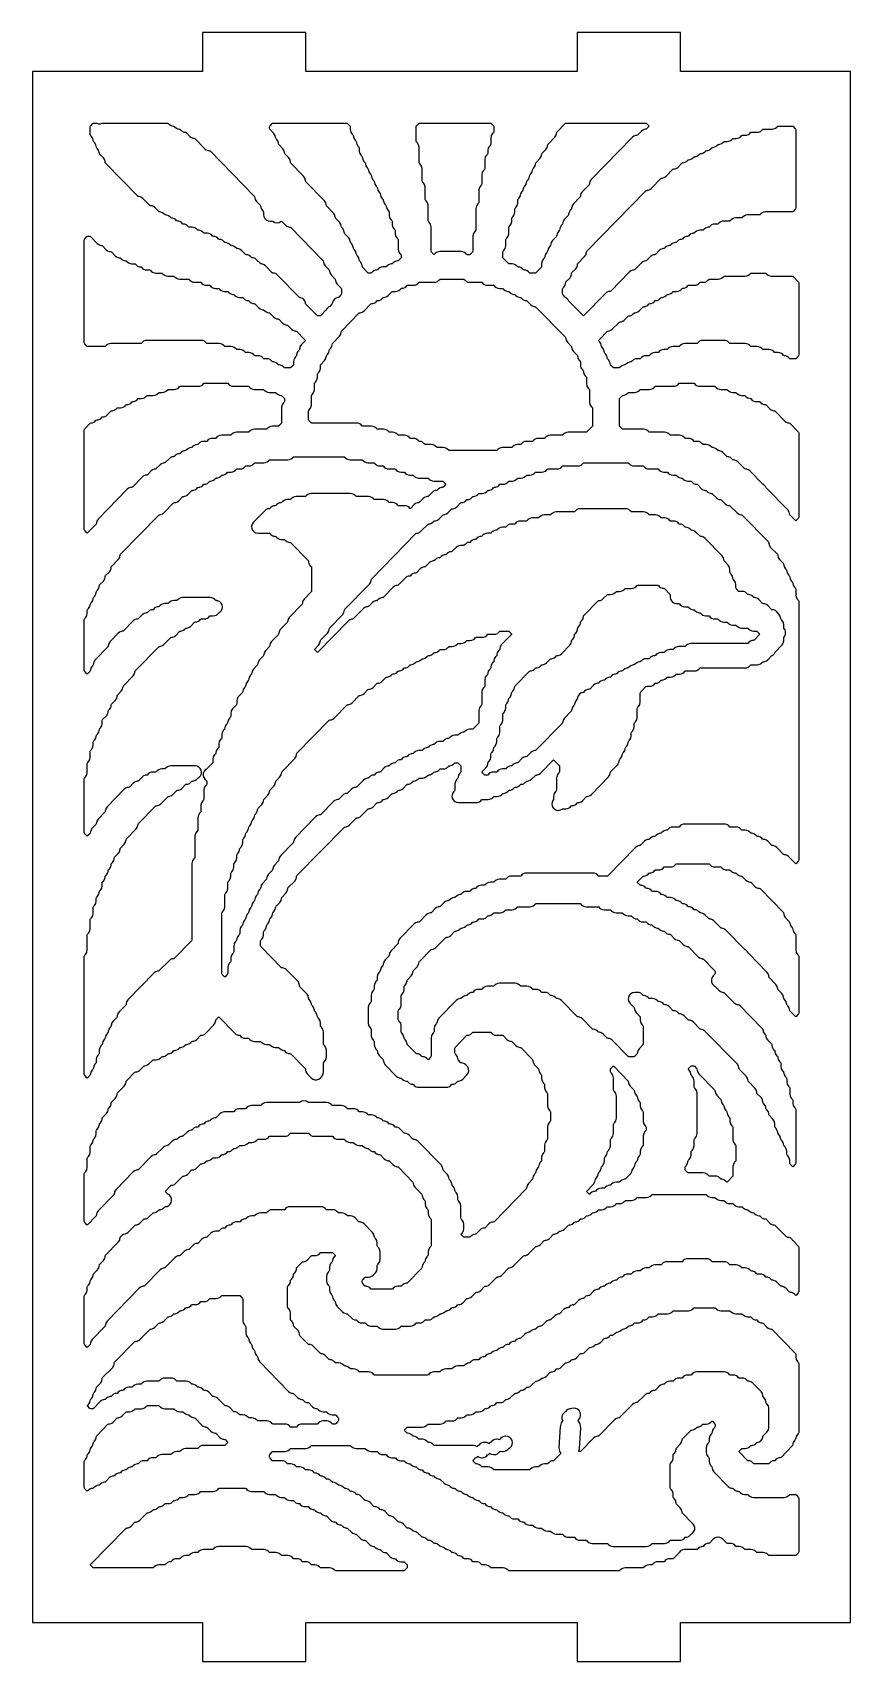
# Model space of a CAD drawing. Header units: millimetres. Extents: x 0 to 63, y 0 to 126.
import ezdxf

# ---------------------------------------------------------------- set-up
doc = ezdxf.new("R2010")
doc.units = ezdxf.units.MM
doc.layers.add('CUT', color=1, linetype='Continuous')

msp = doc.modelspace()

# ---------------------------------------------------------------- linework, layer by layer
at = {"layer": 'CUT'}
for points in [[(42.134, 0), (50.134, 0), (50.134, 3), (63.2679, 3), (63.2679, 123), (50.134, 123), (50.134, 126), (42.134, 126), (42.134, 123), (21.134, 123), (21.134, 126), (13.134, 126), (13.134, 123), (0, 123), (0, 3), (13.134, 3), (13.134, 0), (21.134, 0), (21.134, 3), (42.134, 3)], [(4.4713, 118.0564), (4.4625, 118.1014), (4.4625, 118.7147), (4.4713, 118.7596), (4.4964, 118.7979), (4.6705, 118.9762), (4.6955, 118.9958), (4.727, 119), (4.8917, 119), (4.9238, 118.9957), (4.9622, 118.9796), (5.09, 118.9448), (5.2225, 118.9448), (5.3503, 118.9796), (5.3886, 118.9957), (5.4207, 119), (10.4416, 119), (10.4731, 118.9958), (10.4981, 118.9762), (10.559, 118.9139), (10.6633, 118.8322), (10.7854, 118.7808), (10.8714, 118.7693), (10.8712, 118.7676), (10.9356, 118.759), (10.9606, 118.7394), (11.0215, 118.6771), (11.1258, 118.5954), (11.2479, 118.544), (11.3339, 118.5325), (11.3337, 118.5308), (11.3981, 118.5222), (11.4231, 118.5026), (11.484, 118.4403), (11.5883, 118.3586), (11.7104, 118.3072), (11.7964, 118.2957), (11.7961, 118.294), (11.8606, 118.2854), (11.8856, 118.2658), (12.1777, 117.9667), (12.2821, 117.885), (12.4041, 117.8336), (12.4901, 117.8221), (12.4899, 117.8205), (12.5544, 117.8119), (12.5794, 117.7923), (13.334, 117.0196), (13.4383, 116.9379), (13.5604, 116.8865), (13.6463, 116.875), (13.6461, 116.8733), (13.7106, 116.8647), (13.7356, 116.8451), (17.1472, 113.3518), (17.1723, 113.3135), (17.1904, 113.221), (17.1933, 113.2216), (17.218, 113.0954), (17.3233, 112.9346), (17.6097, 112.6415), (17.6348, 112.6032), (17.6529, 112.5107), (17.6558, 112.5112), (17.6805, 112.385), (17.7858, 112.2243), (17.8409, 112.1679), (17.866, 112.1296), (17.8748, 112.0847), (17.8748, 111.9228), (17.8993, 111.7683), (17.9703, 111.6289), (18.0809, 111.5183), (18.2203, 111.4473), (18.3748, 111.4228), (18.5353, 111.4228), (18.5668, 111.4186), (18.6074, 111.3868), (18.7495, 111.3089), (18.9091, 111.2805), (19.0693, 111.3046), (19.2134, 111.3787), (19.2623, 111.4149), (19.2902, 111.3943), (19.5776, 111.0999), (19.6819, 111.0182), (19.804, 110.9668), (19.89, 110.9553), (19.8898, 110.9537), (19.9542, 110.9451), (19.9793, 110.9255), (22.4658, 108.3793), (22.4909, 108.341), (22.5091, 108.2485), (22.5119, 108.2491), (22.5367, 108.1229), (22.642, 107.9621), (22.9283, 107.6689), (22.9534, 107.6307), (22.9715, 107.5382), (22.9744, 107.5387), (22.9992, 107.4125), (23.1045, 107.2518), (23.3908, 106.9586), (23.4159, 106.9203), (23.434, 106.8278), (23.4369, 106.8284), (23.4617, 106.7021), (23.567, 106.5414), (23.8533, 106.2482), (23.8784, 106.2099), (23.8872, 106.165), (23.8872, 105.7885), (23.8784, 105.7435), (23.8533, 105.7053), (23.6792, 105.527), (23.6542, 105.5074), (23.6229, 105.5032), (23.4744, 105.4591), (23.3465, 105.3717), (23.2515, 105.2493), (23.1985, 105.1037), (23.1847, 105.0332), (23.1596, 104.9949), (22.9855, 104.8166), (22.9314, 104.7743), (22.8607, 104.7312), (22.7625, 104.6212), (22.6971, 104.5213), (22.2917, 104.1063), (22.2667, 104.0867), (22.2352, 104.0825), (22.0705, 104.0825), (22.039, 104.0867), (22.014, 104.1063), (21.1461, 104.9949), (21.121, 105.0332), (21.1072, 105.1037), (21.0543, 105.2493), (20.9593, 105.3717), (20.8313, 105.4591), (20.6828, 105.5032), (20.6515, 105.5074), (20.6265, 105.527), (18.9469, 107.2468), (18.8426, 107.3285), (18.7205, 107.3799), (18.6346, 107.3914), (18.6348, 107.3931), (18.5703, 107.4017), (18.5453, 107.4213), (18.0219, 107.9572), (17.9176, 108.0388), (17.7955, 108.0903), (17.7096, 108.1018), (17.7098, 108.1034), (17.6453, 108.112), (17.6203, 108.1316), (17.3282, 108.4307), (17.2239, 108.5124), (17.1018, 108.5638), (17.0158, 108.5753), (17.0161, 108.577), (16.9516, 108.5856), (16.9266, 108.6052), (16.8657, 108.6675), (16.7614, 108.7492), (16.6393, 108.8006), (16.5533, 108.8121), (16.5536, 108.8138), (16.4891, 108.8224), (16.4641, 108.842), (16.172, 109.1411), (16.0677, 109.2228), (15.9456, 109.2742), (15.8596, 109.2857), (15.8598, 109.2873), (15.7954, 109.296), (15.7703, 109.3156), (15.7095, 109.3779), (15.6052, 109.4596), (15.4831, 109.511), (15.3971, 109.5225), (15.3973, 109.5241), (15.3329, 109.5328), (15.3078, 109.5523), (15.247, 109.6147), (15.1427, 109.6964), (15.0206, 109.7478), (14.9346, 109.7593), (14.9348, 109.7609), (14.8704, 109.7695), (14.8453, 109.7891), (14.7845, 109.8515), (14.6802, 109.9331), (14.5581, 109.9846), (14.4721, 109.9961), (14.4723, 109.9977), (14.4079, 110.0063), (14.3829, 110.0259), (14.322, 110.0882), (14.2177, 110.1699), (14.0956, 110.2213), (14.0096, 110.2328), (14.0098, 110.2345), (13.9454, 110.2431), (13.9204, 110.2627), (13.8595, 110.325), (13.7552, 110.4067), (13.6331, 110.4581), (13.5018, 110.4757), (13.2831, 110.4757), (13.2516, 110.4799), (13.2266, 110.4995), (13.1658, 110.5618), (13.0614, 110.6435), (12.9394, 110.6949), (12.8534, 110.7064), (12.8536, 110.7081), (12.7891, 110.7167), (12.7641, 110.7363), (12.7033, 110.7986), (12.599, 110.8803), (12.4769, 110.9317), (12.3455, 110.9493), (12.1269, 110.9493), (12.0954, 110.9535), (12.0704, 110.9731), (12.0095, 111.0354), (11.9052, 111.1171), (11.7831, 111.1685), (11.6972, 111.18), (11.6974, 111.1816), (11.6329, 111.1903), (11.6079, 111.2098), (11.547, 111.2722), (11.4427, 111.3539), (11.3206, 111.4053), (11.2347, 111.4168), (11.2349, 111.4184), (11.1704, 111.427), (11.1454, 111.4466), (11.0845, 111.509), (10.9802, 111.5906), (10.8581, 111.6421), (10.7722, 111.6536), (10.7724, 111.6552), (10.7079, 111.6638), (10.6829, 111.6834), (10.622, 111.7458), (10.5177, 111.8274), (10.3956, 111.8789), (10.3097, 111.8903), (10.3099, 111.892), (10.2454, 111.9006), (10.2204, 111.9202), (10.1595, 111.9825), (10.0552, 112.0642), (9.9331, 112.1156), (9.8472, 112.1271), (9.8474, 112.1288), (9.7829, 112.1374), (9.7579, 112.157), (9.4658, 112.4561), (9.3615, 112.5378), (9.2394, 112.5892), (9.1534, 112.6007), (9.1537, 112.6024), (9.0892, 112.611), (9.0642, 112.6306), (8.5408, 113.1665), (8.4365, 113.2482), (8.3144, 113.2996), (8.2285, 113.3111), (8.2287, 113.3127), (8.1642, 113.3213), (8.1392, 113.3409), (5.6526, 115.8871), (5.6275, 115.9254), (5.6094, 116.0179), (5.6065, 116.0173), (5.5818, 116.1435), (5.4764, 116.3043), (5.1901, 116.5974), (5.165, 116.6357), (5.1469, 116.7282), (5.144, 116.7277), (5.1193, 116.8539), (5.0139, 117.0146), (4.9589, 117.071), (4.9338, 117.1093), (4.9157, 117.2018), (4.9128, 117.2012), (4.8881, 117.3275), (4.7827, 117.4882), (4.7276, 117.5446), (4.7025, 117.5829), (4.6844, 117.6754), (4.6815, 117.6748), (4.6568, 117.801), (4.5515, 117.9618), (4.4964, 118.0182)], [(18.3461, 118.7596), (18.3712, 118.7979), (18.5453, 118.9762), (18.5703, 118.9958), (18.6018, 119), (24.3164, 119), (24.3479, 118.9958), (24.3729, 118.9762), (24.5471, 118.7979), (24.5722, 118.7596), (24.581, 118.7147), (24.581, 118.4933), (24.6179, 118.3047), (24.7232, 118.1439), (24.7783, 118.0876), (24.8034, 118.0493), (24.8215, 117.9568), (24.8244, 117.9573), (24.8491, 117.8311), (24.9545, 117.6704), (25.0096, 117.614), (25.0346, 117.5757), (25.0528, 117.4832), (25.0557, 117.4838), (25.0804, 117.3575), (25.1857, 117.1968), (25.2408, 117.1404), (25.2659, 117.1021), (25.2747, 117.0572), (25.2747, 116.8358), (25.3116, 116.6472), (25.417, 116.4864), (25.4721, 116.43), (25.4971, 116.3918), (25.5153, 116.2993), (25.5182, 116.2998), (25.5429, 116.1736), (25.6482, 116.0129), (25.7033, 115.9565), (25.7284, 115.9182), (25.7465, 115.8257), (25.7494, 115.8262), (25.7741, 115.7), (25.8795, 115.5393), (25.9345, 115.4829), (25.9596, 115.4446), (25.9778, 115.3521), (25.9806, 115.3527), (26.0054, 115.2265), (26.1107, 115.0657), (26.1658, 115.0093), (26.1909, 114.971), (26.209, 114.8785), (26.2119, 114.8791), (26.2366, 114.7529), (26.342, 114.5921), (26.397, 114.5358), (26.4221, 114.4975), (26.4402, 114.405), (26.4431, 114.4055), (26.4679, 114.2793), (26.5732, 114.1186), (26.6283, 114.0622), (26.6534, 114.0239), (26.6715, 113.9314), (26.6744, 113.932), (26.6991, 113.8057), (26.8045, 113.645), (26.8595, 113.5886), (26.8846, 113.5503), (26.9027, 113.4578), (26.9056, 113.4584), (26.9304, 113.3322), (27.0357, 113.1714), (27.0908, 113.115), (27.1159, 113.0768), (27.134, 112.9842), (27.1369, 112.9848), (27.1616, 112.8586), (27.267, 112.6979), (27.322, 112.6415), (27.3471, 112.6032), (27.3652, 112.5107), (27.3681, 112.5112), (27.3928, 112.385), (27.4982, 112.2243), (27.5533, 112.1679), (27.5784, 112.1296), (27.5872, 112.0847), (27.5872, 111.8633), (27.6241, 111.6747), (27.7294, 111.5139), (27.7845, 111.4575), (27.8096, 111.4193), (27.8184, 111.3743), (27.8184, 111.1529), (27.8553, 110.9643), (27.9607, 110.8036), (28.0158, 110.7472), (28.0409, 110.7089), (28.0497, 110.664), (28.0497, 110.4425), (28.0866, 110.2539), (28.1919, 110.0932), (28.247, 110.0368), (28.2721, 109.9985), (28.2809, 109.9536), (28.2809, 109.2586), (28.3178, 109.07), (28.4232, 108.9093), (28.4783, 108.8529), (28.5033, 108.8146), (28.5121, 108.7697), (28.5121, 108.6299), (28.5033, 108.585), (28.4783, 108.5467), (28.3041, 108.3684), (28.2791, 108.3488), (28.2147, 108.3402), (28.2149, 108.3385), (28.1289, 108.3271), (28.0068, 108.2756), (27.9025, 108.194), (27.8416, 108.1316), (27.8166, 108.112), (27.7522, 108.1034), (27.7524, 108.1018), (27.6664, 108.0903), (27.5443, 108.0388), (27.44, 107.9572), (27.3792, 107.8948), (27.3541, 107.8752), (27.3226, 107.871), (27.104, 107.871), (26.9727, 107.8535), (26.8506, 107.8021), (26.7463, 107.7204), (26.6854, 107.658), (26.6604, 107.6385), (26.5959, 107.6298), (26.5962, 107.6282), (26.5102, 107.6167), (26.3881, 107.5653), (26.2838, 107.4836), (26.2229, 107.4213), (26.1979, 107.4017), (26.1664, 107.3975), (26.0017, 107.3975), (25.9702, 107.4017), (25.9452, 107.4213), (25.5398, 107.8363), (25.5147, 107.8746), (25.4966, 107.9671), (25.4937, 107.9666), (25.469, 108.0928), (25.3637, 108.2535), (25.3086, 108.3099), (25.2835, 108.3482), (25.2654, 108.4407), (25.2625, 108.4401), (25.2378, 108.5664), (25.1324, 108.7271), (25.0773, 108.7835), (25.0522, 108.8218), (25.0341, 108.9143), (25.0312, 108.9137), (25.0065, 109.0399), (24.9012, 109.2007), (24.8461, 109.2571), (24.821, 109.2953), (24.8029, 109.3878), (24.8, 109.3873), (24.7753, 109.5135), (24.6699, 109.6742), (24.6148, 109.7306), (24.5897, 109.7689), (24.5716, 109.8614), (24.5687, 109.8609), (24.544, 109.9871), (24.4387, 110.1478), (24.1523, 110.441), (24.1273, 110.4793), (24.1091, 110.5718), (24.1062, 110.5712), (24.0815, 110.6974), (23.9762, 110.8582), (23.9211, 110.9146), (23.896, 110.9528), (23.8779, 111.0454), (23.875, 111.0448), (23.8503, 111.171), (23.7449, 111.3317), (23.4586, 111.6249), (23.4335, 111.6632), (23.4154, 111.7557), (23.4125, 111.7551), (23.3878, 111.8814), (23.2824, 112.0421), (22.7649, 112.5721), (22.7398, 112.6103), (22.7217, 112.7029), (22.7188, 112.7023), (22.694, 112.8285), (22.5887, 112.9892), (21.1461, 114.4664), (21.121, 114.5046), (21.1029, 114.5972), (21.1, 114.5966), (21.0753, 114.7228), (20.97, 114.8835), (19.9899, 115.8871), (19.9648, 115.9254), (19.9467, 116.0179), (19.9438, 116.0173), (19.9191, 116.1435), (19.8137, 116.3043), (19.5274, 116.5974), (19.5023, 116.6357), (19.4842, 116.7282), (19.4813, 116.7277), (19.4566, 116.8539), (19.3512, 117.0146), (19.0649, 117.3078), (19.0398, 117.3461), (19.0217, 117.4386), (19.0188, 117.438), (18.9941, 117.5642), (18.8887, 117.725), (18.8337, 117.7814), (18.8086, 117.8197), (18.7905, 117.9122), (18.7876, 117.9116), (18.7628, 118.0378), (18.6575, 118.1985), (18.3712, 118.4917), (18.3461, 118.53), (18.3373, 118.5749), (18.3373, 118.7147)], [(29.6772, 118.7596), (29.7023, 118.7979), (29.8764, 118.9762), (29.9014, 118.9958), (29.9329, 119), (35.4163, 119), (35.4478, 118.9958), (35.4728, 118.9762), (35.6469, 118.7979), (35.672, 118.7596), (35.6808, 118.7147), (35.6808, 118.3381), (35.672, 118.2932), (35.6469, 118.2549), (35.5918, 118.1985), (35.4865, 118.0378), (35.4495, 117.8492), (35.4495, 117.391), (35.4407, 117.3461), (35.4157, 117.3078), (35.3606, 117.2514), (35.2552, 117.0907), (35.2183, 116.9021), (35.2183, 116.6806), (35.2095, 116.6357), (35.1844, 116.5974), (35.1293, 116.541), (35.024, 116.3803), (34.9871, 116.1917), (34.9871, 115.4967), (34.9783, 115.4518), (34.9532, 115.4135), (34.8981, 115.3571), (34.7927, 115.1964), (34.7558, 115.0078), (34.7558, 114.3128), (34.747, 114.2679), (34.7219, 114.2296), (34.6668, 114.1732), (34.5615, 114.0124), (34.5246, 113.8238), (34.5246, 112.8921), (34.5158, 112.8471), (34.4907, 112.8089), (34.4356, 112.7525), (34.3302, 112.5917), (34.2933, 112.4031), (34.2933, 110.761), (34.2845, 110.7161), (34.2594, 110.6778), (34.2044, 110.6214), (34.099, 110.4606), (34.0621, 110.272), (34.0621, 109.1035), (34.0533, 109.0586), (34.0282, 109.0203), (33.8541, 108.842), (33.829, 108.8224), (33.7976, 108.8182), (33.6328, 108.8182), (33.6013, 108.8224), (33.5763, 108.842), (33.5155, 108.9043), (33.4112, 108.986), (33.2891, 109.0374), (33.1577, 109.055), (31.4977, 109.055), (31.3664, 109.0374), (31.2443, 108.986), (31.14, 108.9043), (31.0838, 108.8468), (31.0559, 108.8261), (31.0279, 108.8468), (30.8585, 109.0203), (30.8334, 109.0586), (30.8246, 109.1035), (30.8246, 110.9824), (30.7877, 111.171), (30.6823, 111.3317), (30.6273, 111.3881), (30.6022, 111.4264), (30.5934, 111.4713), (30.5934, 112.6399), (30.5564, 112.8285), (30.4511, 112.9892), (30.396, 113.0456), (30.3709, 113.0839), (30.3621, 113.1288), (30.3621, 114.0606), (30.3252, 114.2492), (30.2198, 114.41), (30.1648, 114.4664), (30.1397, 114.5046), (30.1309, 114.5496), (30.1309, 115.4813), (30.0939, 115.6699), (29.9886, 115.8307), (29.9335, 115.8871), (29.9084, 115.9254), (29.8996, 115.9703), (29.8996, 117.1388), (29.8627, 117.3275), (29.7573, 117.4882), (29.7023, 117.5446), (29.6772, 117.5829), (29.6684, 117.6278), (29.6684, 118.7147)], [(36.3745, 108.6299), (36.3745, 109.0065), (36.3833, 109.0514), (36.4084, 109.0897), (36.4635, 109.1461), (36.5688, 109.3068), (36.6058, 109.4954), (36.6058, 109.9536), (36.6146, 109.9985), (36.6397, 110.0368), (36.6947, 110.0932), (36.8001, 110.2539), (36.837, 110.4425), (36.837, 110.9008), (36.8458, 110.9457), (36.8709, 110.984), (36.926, 111.0404), (37.0313, 111.2011), (37.0683, 111.3897), (37.0683, 111.6111), (37.0771, 111.656), (37.1022, 111.6943), (37.1572, 111.7507), (37.2626, 111.9114), (37.2995, 112.1001), (37.2995, 112.3215), (37.3083, 112.3664), (37.3334, 112.4047), (37.3885, 112.4611), (37.4938, 112.6218), (37.5308, 112.8104), (37.5308, 113.0318), (37.5396, 113.0768), (37.5646, 113.115), (37.6197, 113.1714), (37.7251, 113.3322), (37.7498, 113.4584), (37.7527, 113.4578), (37.7708, 113.5503), (37.7959, 113.5886), (37.851, 113.645), (37.9563, 113.8057), (37.981, 113.932), (37.9839, 113.9314), (38.0021, 114.0239), (38.0271, 114.0622), (38.0822, 114.1186), (38.1876, 114.2793), (38.2123, 114.4055), (38.2152, 114.405), (38.2333, 114.4975), (38.2584, 114.5358), (38.3135, 114.5921), (38.4188, 114.7529), (38.4435, 114.8791), (38.4464, 114.8785), (38.4645, 114.971), (38.4896, 115.0093), (38.5447, 115.0657), (38.6501, 115.2265), (38.6748, 115.3527), (38.6777, 115.3521), (38.6958, 115.4446), (38.7209, 115.4829), (38.776, 115.5393), (38.8813, 115.7), (38.906, 115.8262), (38.9089, 115.8257), (38.927, 115.9182), (38.9521, 115.9565), (39.2385, 116.2497), (39.3438, 116.4104), (39.3685, 116.5366), (39.3714, 116.536), (39.3895, 116.6286), (39.4146, 116.6668), (39.7009, 116.96), (39.8063, 117.1208), (39.831, 117.247), (39.8339, 117.2464), (39.852, 117.3389), (39.8771, 117.3772), (40.3947, 117.9072), (40.5, 118.0679), (40.5248, 118.1941), (40.5276, 118.1935), (40.5458, 118.2861), (40.5709, 118.3243), (41.2075, 118.9762), (41.2325, 118.9958), (41.264, 119), (47.4411, 119), (47.4726, 118.9958), (47.4976, 118.9762), (47.6785, 118.7909), (47.6983, 118.7632), (47.6785, 118.7355), (47.4976, 118.5502), (47.4726, 118.5306), (47.4081, 118.522), (47.4084, 118.5204), (47.3224, 118.5089), (47.2003, 118.4575), (47.096, 118.3758), (46.8039, 118.0767), (46.7789, 118.0571), (46.7144, 118.0484), (46.7146, 118.0468), (46.6287, 118.0353), (46.5066, 117.9839), (46.4023, 117.9022), (43.223, 114.6468), (43.1176, 114.486), (43.0929, 114.3598), (43.09, 114.3604), (43.0719, 114.2679), (43.0468, 114.2296), (42.5292, 113.6996), (42.4239, 113.5389), (42.3992, 113.4127), (42.3963, 113.4132), (42.3781, 113.3207), (42.3531, 113.2824), (41.8355, 112.7525), (41.7301, 112.5917), (41.7054, 112.4655), (41.7025, 112.4661), (41.6844, 112.3736), (41.6593, 112.3353), (41.6042, 112.2789), (41.4989, 112.1181), (41.4742, 111.9919), (41.4713, 111.9925), (41.4532, 111.9), (41.4281, 111.8617), (41.1418, 111.5685), (41.0364, 111.4078), (41.0117, 111.2816), (41.0088, 111.2821), (40.9907, 111.1896), (40.9656, 111.1513), (40.9105, 111.095), (40.8052, 110.9342), (40.7804, 110.808), (40.7775, 110.8086), (40.7594, 110.7161), (40.7343, 110.6778), (40.6793, 110.6214), (40.5739, 110.4606), (40.5492, 110.3344), (40.5463, 110.335), (40.5282, 110.2425), (40.5031, 110.2042), (40.2168, 109.911), (40.1114, 109.7503), (40.0867, 109.6241), (40.0838, 109.6246), (40.0657, 109.5321), (40.0406, 109.4938), (39.9855, 109.4375), (39.8802, 109.2767), (39.8554, 109.1505), (39.8526, 109.1511), (39.8344, 109.0586), (39.8093, 109.0203), (39.7543, 108.9639), (39.6489, 108.8031), (39.6242, 108.6769), (39.6213, 108.6775), (39.6032, 108.585), (39.5781, 108.5467), (39.523, 108.4903), (39.4177, 108.3296), (39.3807, 108.141), (39.3807, 107.9195), (39.3719, 107.8746), (39.3469, 107.8363), (38.9415, 107.4213), (38.9165, 107.4017), (38.885, 107.3975), (38.489, 107.3975), (38.4575, 107.4017), (38.4325, 107.4213), (38.3716, 107.4836), (38.2673, 107.5653), (38.1452, 107.6167), (38.0593, 107.6282), (38.0595, 107.6298), (37.995, 107.6385), (37.97, 107.658), (37.9091, 107.7204), (37.8048, 107.8021), (37.6827, 107.8535), (37.5968, 107.865), (37.597, 107.8666), (37.5325, 107.8752), (37.5075, 107.8948), (37.4466, 107.9572), (37.3423, 108.0388), (37.2202, 108.0903), (37.0889, 108.1078), (36.8703, 108.1078), (36.8388, 108.112), (36.8138, 108.1316), (36.4084, 108.5467), (36.3833, 108.585)], [(41.5509, 107.015), (41.6563, 107.1757), (41.681, 107.3019), (41.6839, 107.3014), (41.702, 107.3939), (41.7271, 107.4322), (42.0134, 107.7253), (42.1188, 107.8861), (42.1435, 108.0123), (42.1464, 108.0117), (42.1645, 108.1042), (42.1896, 108.1425), (42.7072, 108.6725), (42.8125, 108.8332), (42.8372, 108.9594), (42.8401, 108.9589), (42.8582, 109.0514), (42.8833, 109.0897), (47.4511, 113.7669), (47.4761, 113.7865), (47.5406, 113.7951), (47.5404, 113.7968), (47.6263, 113.8082), (47.7484, 113.8597), (47.8527, 113.9414), (48.6074, 114.714), (48.6324, 114.7336), (48.6968, 114.7423), (48.6966, 114.7439), (48.7826, 114.7554), (48.9047, 114.8068), (49.009, 114.8885), (49.5323, 115.4244), (49.5574, 115.444), (49.6218, 115.4526), (49.6216, 115.4543), (49.7076, 115.4658), (49.8297, 115.5172), (49.934, 115.5989), (50.2261, 115.898), (50.2511, 115.9176), (50.3156, 115.9262), (50.3153, 115.9278), (50.4013, 115.9393), (50.5234, 115.9907), (50.6277, 116.0724), (50.6886, 116.1348), (50.7136, 116.1544), (50.7781, 116.163), (50.7778, 116.1646), (50.8638, 116.1761), (50.9859, 116.2275), (51.0902, 116.3092), (51.1511, 116.3715), (51.1761, 116.3911), (51.2406, 116.3998), (51.2403, 116.4014), (51.3263, 116.4129), (51.4484, 116.4643), (51.5527, 116.546), (51.6136, 116.6083), (51.6386, 116.6279), (51.7031, 116.6365), (51.7028, 116.6382), (51.7888, 116.6497), (51.9109, 116.7011), (52.0152, 116.7828), (52.0761, 116.8451), (52.1011, 116.8647), (52.1655, 116.8733), (52.1653, 116.875), (52.2513, 116.8865), (52.3734, 116.9379), (52.4777, 117.0196), (52.5386, 117.0819), (52.5636, 117.1015), (52.628, 117.1101), (52.6278, 117.1118), (52.7138, 117.1233), (52.8359, 117.1747), (52.9402, 117.2564), (53.001, 117.3187), (53.0261, 117.3383), (53.0905, 117.3469), (53.0903, 117.3486), (53.1763, 117.36), (53.2984, 117.4115), (53.4027, 117.4932), (53.4635, 117.5555), (53.4886, 117.5751), (53.5201, 117.5793), (53.7387, 117.5793), (53.87, 117.5968), (53.9921, 117.6483), (54.0964, 117.7299), (54.1573, 117.7923), (54.1823, 117.8119), (54.2138, 117.8161), (54.4324, 117.8161), (54.5637, 117.8336), (54.6858, 117.885), (54.7901, 117.9667), (54.851, 118.0291), (54.876, 118.0486), (54.9075, 118.0529), (55.1262, 118.0529), (55.2575, 118.0704), (55.3796, 118.1218), (55.4839, 118.2035), (55.5448, 118.2658), (55.5698, 118.2854), (55.6013, 118.2896), (56.0512, 118.2896), (56.1825, 118.3072), (56.3046, 118.3586), (56.4089, 118.4403), (56.4697, 118.5026), (56.4948, 118.5222), (56.5263, 118.5264), (57.2074, 118.5264), (57.3387, 118.544), (57.4608, 118.5954), (57.5651, 118.6771), (57.626, 118.7394), (57.651, 118.759), (57.6825, 118.7632), (58.7722, 118.7632), (58.8037, 118.759), (58.8287, 118.7394), (59.0028, 118.5611), (59.0279, 118.5228), (59.0367, 118.4779), (59.0367, 112.4185), (59.0279, 112.3736), (59.0028, 112.3353), (58.8287, 112.157), (58.8037, 112.1374), (58.7722, 112.1332), (56.7036, 112.1332), (56.5723, 112.1156), (56.4502, 112.0642), (56.3459, 111.9825), (56.285, 111.9202), (56.26, 111.9006), (56.2285, 111.8964), (55.3161, 111.8964), (55.1848, 111.8789), (55.0627, 111.8274), (54.9584, 111.7458), (54.8975, 111.6834), (54.8725, 111.6638), (54.841, 111.6596), (54.3911, 111.6596), (54.2598, 111.6421), (54.1377, 111.5906), (54.0334, 111.509), (53.9725, 111.4466), (53.9475, 111.427), (53.916, 111.4228), (53.4661, 111.4228), (53.3348, 111.4053), (53.2127, 111.3539), (53.1084, 111.2722), (53.0475, 111.2098), (53.0225, 111.1903), (52.991, 111.186), (52.7724, 111.186), (52.6411, 111.1685), (52.519, 111.1171), (52.4147, 111.0354), (52.3538, 110.9731), (52.3288, 110.9535), (52.2643, 110.9449), (52.2645, 110.9432), (52.1786, 110.9317), (52.0565, 110.8803), (51.9522, 110.7986), (51.8913, 110.7363), (51.8663, 110.7167), (51.8348, 110.7125), (51.6161, 110.7125), (51.4848, 110.6949), (51.3627, 110.6435), (51.2584, 110.5618), (51.1976, 110.4995), (51.1725, 110.4799), (51.1081, 110.4713), (51.1083, 110.4696), (51.0223, 110.4581), (50.9002, 110.4067), (50.7959, 110.325), (50.7351, 110.2627), (50.7101, 110.2431), (50.6456, 110.2345), (50.6458, 110.2328), (50.5598, 110.2213), (50.4377, 110.1699), (50.3334, 110.0882), (50.2726, 110.0259), (50.2476, 110.0063), (50.1831, 109.9977), (50.1833, 109.9961), (50.0974, 109.9846), (49.9753, 109.9331), (49.871, 109.8515), (49.8101, 109.7891), (49.7851, 109.7695), (49.7206, 109.7609), (49.7208, 109.7593), (49.6349, 109.7478), (49.5128, 109.6964), (49.4085, 109.6147), (49.3476, 109.5523), (49.3226, 109.5328), (49.2581, 109.5241), (49.2583, 109.5225), (49.1724, 109.511), (49.0503, 109.4596), (48.946, 109.3779), (48.8851, 109.3156), (48.8601, 109.296), (48.7956, 109.2873), (48.7958, 109.2857), (48.7099, 109.2742), (48.5878, 109.2228), (48.4835, 109.1411), (48.1914, 108.842), (48.1663, 108.8224), (48.1019, 108.8138), (48.1021, 108.8121), (48.0161, 108.8006), (47.894, 108.7492), (47.7897, 108.6675), (47.4976, 108.3684), (47.4726, 108.3488), (47.4081, 108.3402), (47.4084, 108.3385), (47.3224, 108.3271), (47.2003, 108.2756), (47.096, 108.194), (46.5726, 107.658), (46.5476, 107.6385), (46.4831, 107.6298), (46.4834, 107.6282), (46.3974, 107.6167), (46.2753, 107.5653), (46.171, 107.4836), (44.7227, 106.0005), (44.6976, 105.981), (44.6332, 105.9723), (44.6334, 105.9707), (44.5474, 105.9592), (44.4253, 105.9078), (44.321, 105.8261), (42.6461, 104.111), (42.6182, 104.0903), (42.5903, 104.111), (41.4958, 105.2317), (41.4304, 105.3315), (41.3323, 105.4416), (41.2616, 105.4846), (41.2075, 105.527), (41.0333, 105.7053), (41.0083, 105.7435), (40.9995, 105.7885), (40.9995, 106.165), (41.0083, 106.2099), (41.0333, 106.2482), (41.0884, 106.3046), (41.1938, 106.4654), (41.2185, 106.5916), (41.2214, 106.591), (41.2395, 106.6835), (41.2646, 106.7218)], [(4, 101.9999), (4, 109.9536), (4.0088, 109.9985), (4.0339, 110.0368), (4.208, 110.2151), (4.233, 110.2347), (4.2645, 110.2389), (4.4292, 110.2389), (4.4607, 110.2347), (4.4857, 110.2151), (5.0091, 109.6792), (5.1134, 109.5975), (5.2355, 109.5461), (5.3215, 109.5346), (5.3212, 109.5329), (5.3857, 109.5243), (5.4107, 109.5047), (5.7028, 109.2056), (5.8071, 109.1239), (5.9292, 109.0725), (6.0152, 109.061), (6.015, 109.0594), (6.0794, 109.0508), (6.1045, 109.0312), (6.3966, 108.7321), (6.5009, 108.6504), (6.623, 108.5989), (6.7089, 108.5875), (6.7087, 108.5858), (6.7732, 108.5772), (6.7982, 108.5576), (6.8591, 108.4953), (6.9634, 108.4136), (7.0855, 108.3622), (7.1714, 108.3507), (7.1712, 108.349), (7.2357, 108.3404), (7.2607, 108.3208), (7.3216, 108.2585), (7.4259, 108.1768), (7.548, 108.1254), (7.6793, 108.1078), (7.8979, 108.1078), (7.9294, 108.1036), (7.9544, 108.084), (8.0153, 108.0217), (8.1196, 107.94), (8.2417, 107.8886), (8.3277, 107.8771), (8.3274, 107.8754), (8.3919, 107.8668), (8.4169, 107.8472), (8.4778, 107.7849), (8.5821, 107.7032), (8.7042, 107.6518), (8.8355, 107.6342), (9.0542, 107.6342), (9.0857, 107.63), (9.1107, 107.6104), (9.1715, 107.5481), (9.2758, 107.4664), (9.3979, 107.415), (9.5293, 107.3975), (9.9791, 107.3975), (10.0106, 107.3933), (10.0357, 107.3737), (10.0965, 107.3113), (10.2008, 107.2296), (10.3229, 107.1782), (10.4542, 107.1607), (10.9041, 107.1607), (10.9356, 107.1565), (10.9606, 107.1369), (11.0215, 107.0745), (11.1258, 106.9929), (11.2479, 106.9414), (11.3792, 106.9239), (12.0604, 106.9239), (12.0919, 106.9197), (12.1169, 106.9001), (12.1777, 106.8378), (12.2821, 106.7561), (12.4041, 106.7047), (12.5355, 106.6871), (12.9854, 106.6871), (13.0168, 106.6829), (13.0419, 106.6633), (13.1027, 106.601), (13.207, 106.5193), (13.3291, 106.4679), (13.4604, 106.4503), (13.6791, 106.4503), (13.7106, 106.4461), (13.7356, 106.4265), (13.7965, 106.3642), (13.9008, 106.2825), (14.0229, 106.2311), (14.1542, 106.2135), (14.3728, 106.2135), (14.4043, 106.2093), (14.4293, 106.1897), (14.4902, 106.1274), (14.5945, 106.0457), (14.7166, 105.9943), (14.8479, 105.9767), (15.0666, 105.9767), (15.0981, 105.9725), (15.1231, 105.9529), (15.184, 105.8906), (15.2883, 105.8089), (15.4104, 105.7575), (15.4963, 105.746), (15.4961, 105.7444), (15.5606, 105.7357), (15.5856, 105.7162), (15.6464, 105.6538), (15.7508, 105.5721), (15.8728, 105.5207), (16.0042, 105.5032), (16.2228, 105.5032), (16.2543, 105.499), (16.2793, 105.4794), (16.3402, 105.417), (16.4445, 105.3354), (16.5666, 105.2839), (16.6525, 105.2724), (16.6523, 105.2708), (16.7168, 105.2622), (16.7418, 105.2426), (16.8027, 105.1803), (16.907, 105.0986), (17.0291, 105.0471), (17.115, 105.0357), (17.1148, 105.034), (17.1793, 105.0254), (17.2043, 105.0058), (17.4964, 104.7067), (17.6007, 104.625), (17.7228, 104.5736), (17.8088, 104.5621), (17.8086, 104.5604), (17.873, 104.5518), (17.898, 104.5322), (17.9589, 104.4699), (18.0632, 104.3882), (18.1853, 104.3368), (18.2713, 104.3253), (18.2711, 104.3236), (18.3355, 104.315), (18.3605, 104.2954), (18.6527, 103.9963), (18.757, 103.9146), (18.8791, 103.8632), (18.965, 103.8517), (18.9648, 103.8501), (19.0293, 103.8415), (19.0543, 103.8219), (19.3464, 103.5227), (19.4507, 103.4411), (19.5728, 103.3896), (19.6588, 103.3782), (19.6585, 103.3765), (19.723, 103.3679), (19.748, 103.3483), (20.0401, 103.0492), (20.1444, 102.9675), (20.2665, 102.9161), (20.3525, 102.9046), (20.3523, 102.9029), (20.4167, 102.8943), (20.4418, 102.8747), (21.0852, 102.2159), (21.1049, 102.1882), (21.0852, 102.1604), (20.792, 101.8603), (20.6867, 101.6995), (20.662, 101.5733), (20.6591, 101.5739), (20.641, 101.4814), (20.6159, 101.4431), (20.5608, 101.3867), (20.4554, 101.226), (20.4307, 101.0998), (20.4278, 101.1003), (20.4097, 101.0078), (20.3846, 100.9695), (20.3296, 100.9131), (20.2242, 100.7524), (20.1873, 100.5638), (20.1873, 100.3424), (20.1785, 100.2975), (20.1534, 100.2592), (19.9793, 100.0809), (19.9542, 100.0613), (19.9228, 100.0571), (19.5268, 100.0571), (19.4953, 100.0613), (19.4703, 100.0809), (19.4094, 100.1432), (19.3051, 100.2249), (19.183, 100.2763), (19.0971, 100.2878), (19.0973, 100.2895), (19.0328, 100.2981), (19.0078, 100.3177), (18.9469, 100.38), (18.8426, 100.4617), (18.7205, 100.5131), (18.6346, 100.5246), (18.6348, 100.5262), (18.5703, 100.5349), (18.5453, 100.5545), (18.4844, 100.6168), (18.3801, 100.6985), (18.258, 100.7499), (18.1267, 100.7674), (17.9081, 100.7674), (17.8766, 100.7717), (17.8516, 100.7912), (17.7907, 100.8536), (17.6864, 100.9353), (17.5643, 100.9867), (17.433, 101.0042), (17.2143, 101.0042), (17.1828, 101.0084), (17.1578, 101.028), (17.0969, 101.0904), (16.9926, 101.172), (16.8705, 101.2235), (16.7392, 101.241), (16.5206, 101.241), (16.4891, 101.2452), (16.4641, 101.2648), (16.4032, 101.3271), (16.2989, 101.4088), (16.1768, 101.4602), (16.0455, 101.4778), (15.8268, 101.4778), (15.7954, 101.482), (15.7703, 101.5016), (15.7095, 101.5639), (15.6052, 101.6456), (15.4831, 101.697), (15.3518, 101.7146), (14.9019, 101.7146), (14.8704, 101.7188), (14.8453, 101.7384), (14.7845, 101.8007), (14.6802, 101.8824), (14.5581, 101.9338), (14.4268, 101.9514), (13.5144, 101.9514), (13.4829, 101.9556), (13.4579, 101.9752), (13.397, 102.0375), (13.2927, 102.1192), (13.1706, 102.1706), (13.0393, 102.1882), (8.8355, 102.1882), (8.7042, 102.1706), (8.5821, 102.1192), (8.4778, 102.0375), (8.4169, 101.9752), (8.3919, 101.9556), (8.3604, 101.9514), (6.0606, 101.9514), (5.9292, 101.9338), (5.8071, 101.8824), (5.7028, 101.8007), (5.642, 101.7384), (5.617, 101.7188), (5.5855, 101.7146), (4.2645, 101.7146), (4.233, 101.7188), (4.208, 101.7384), (4.0339, 101.9167), (4.0088, 101.955)], [(44.5344, 102.9029), (44.5342, 102.9046), (44.6201, 102.9161), (44.7422, 102.9675), (44.8465, 103.0492), (45.3699, 103.5851), (45.3949, 103.6047), (45.4594, 103.6133), (45.4592, 103.6149), (45.5451, 103.6264), (45.6672, 103.6779), (45.7715, 103.7595), (46.0636, 104.0587), (46.0887, 104.0782), (46.1531, 104.0869), (46.1529, 104.0885), (46.2389, 104.1), (46.361, 104.1514), (46.4653, 104.2331), (46.5261, 104.2954), (46.5512, 104.315), (46.6156, 104.3236), (46.6154, 104.3253), (46.7014, 104.3368), (46.8235, 104.3882), (46.9278, 104.4699), (47.2199, 104.769), (47.2449, 104.7886), (47.3094, 104.7972), (47.3091, 104.7989), (47.3951, 104.8104), (47.5172, 104.8618), (47.6215, 104.9435), (47.6824, 105.0058), (47.7074, 105.0254), (47.7719, 105.034), (47.7716, 105.0357), (47.8576, 105.0471), (47.9797, 105.0986), (48.084, 105.1803), (48.1449, 105.2426), (48.1699, 105.2622), (48.2344, 105.2708), (48.2341, 105.2724), (48.3201, 105.2839), (48.4422, 105.3354), (48.5465, 105.417), (48.6074, 105.4794), (48.6324, 105.499), (48.6968, 105.5076), (48.6966, 105.5092), (48.7826, 105.5207), (48.9047, 105.5721), (49.009, 105.6538), (49.0699, 105.7162), (49.0949, 105.7357), (49.1593, 105.7444), (49.1591, 105.746), (49.2451, 105.7575), (49.3672, 105.8089), (49.4715, 105.8906), (49.5323, 105.9529), (49.5574, 105.9725), (49.5889, 105.9767), (49.8075, 105.9767), (49.9388, 105.9943), (50.0609, 106.0457), (50.1652, 106.1274), (50.2261, 106.1897), (50.2511, 106.2093), (50.3156, 106.2179), (50.3153, 106.2196), (50.4013, 106.2311), (50.5234, 106.2825), (50.6277, 106.3642), (50.6886, 106.4265), (50.7136, 106.4461), (50.7451, 106.4503), (51.195, 106.4503), (51.3263, 106.4679), (51.4484, 106.5193), (51.5527, 106.601), (51.6136, 106.6633), (51.6386, 106.6829), (51.6701, 106.6871), (51.8887, 106.6871), (52.02, 106.7047), (52.1421, 106.7561), (52.2464, 106.8378), (52.3073, 106.9001), (52.3323, 106.9197), (52.3638, 106.9239), (53.045, 106.9239), (53.1763, 106.9414), (53.2984, 106.9929), (53.4027, 107.0745), (53.4635, 107.1369), (53.4886, 107.1565), (53.5201, 107.1607), (55.1262, 107.1607), (55.2575, 107.1782), (55.3796, 107.2296), (55.4839, 107.3113), (55.5448, 107.3737), (55.5698, 107.3933), (55.6013, 107.3975), (56.691, 107.3975), (56.7225, 107.3933), (56.7475, 107.3737), (56.8084, 107.3113), (56.9127, 107.2296), (57.0348, 107.1782), (57.1661, 107.1607), (58.7722, 107.1607), (58.8037, 107.1565), (58.8287, 107.1369), (59.2341, 106.7218), (59.2592, 106.6835), (59.2679, 106.6386), (59.2679, 101.0527), (59.2592, 101.0078), (59.2341, 100.9695), (59.0599, 100.7912), (59.0349, 100.7717), (59.0034, 100.7674), (58.6075, 100.7674), (58.576, 100.7717), (58.551, 100.7912), (58.4901, 100.8536), (58.3858, 100.9353), (58.2637, 100.9867), (58.1777, 100.9982), (58.178, 100.9998), (58.1135, 101.0084), (58.0885, 101.028), (58.0276, 101.0904), (57.9233, 101.172), (57.8012, 101.2235), (57.6699, 101.241), (57.4512, 101.241), (57.4197, 101.2452), (57.3947, 101.2648), (57.3339, 101.3271), (57.2296, 101.4088), (57.1075, 101.4602), (56.9761, 101.4778), (56.5263, 101.4778), (56.4948, 101.482), (56.4697, 101.5016), (56.4089, 101.5639), (56.3046, 101.6456), (56.1825, 101.697), (56.0512, 101.7146), (55.6013, 101.7146), (55.5698, 101.7188), (55.5448, 101.7384), (55.4839, 101.8007), (55.3796, 101.8824), (55.2575, 101.9338), (55.1262, 101.9514), (53.9825, 101.9514), (53.951, 101.9556), (53.926, 101.9752), (53.8652, 102.0375), (53.7609, 102.1192), (53.6388, 102.1706), (53.5074, 102.1882), (51.8474, 102.1882), (51.7161, 102.1706), (51.594, 102.1192), (51.4897, 102.0375), (51.4288, 101.9752), (51.4038, 101.9556), (51.3723, 101.9514), (50.4599, 101.9514), (50.3286, 101.9338), (50.2065, 101.8824), (50.1022, 101.8007), (50.0413, 101.7384), (50.0163, 101.7188), (49.9848, 101.7146), (49.5349, 101.7146), (49.4036, 101.697), (49.2815, 101.6456), (49.1772, 101.5639), (49.1163, 101.5016), (49.0913, 101.482), (49.0598, 101.4778), (48.8412, 101.4778), (48.7099, 101.4602), (48.5878, 101.4088), (48.4835, 101.3271), (48.4226, 101.2648), (48.3976, 101.2452), (48.3661, 101.241), (48.1474, 101.241), (48.0161, 101.2235), (47.894, 101.172), (47.7897, 101.0904), (47.7289, 101.028), (47.7038, 101.0084), (47.6723, 101.0042), (47.4537, 101.0042), (47.3224, 100.9867), (47.2003, 100.9353), (47.096, 100.8536), (47.0351, 100.7912), (47.0101, 100.7717), (46.9786, 100.7674), (46.76, 100.7674), (46.6287, 100.7499), (46.5066, 100.6985), (46.4023, 100.6168), (46.3414, 100.5545), (46.3164, 100.5349), (46.2519, 100.5262), (46.2521, 100.5246), (46.1662, 100.5131), (46.0441, 100.4617), (45.9398, 100.38), (45.8789, 100.3177), (45.8539, 100.2981), (45.7894, 100.2895), (45.7896, 100.2878), (45.7037, 100.2763), (45.5816, 100.2249), (45.4773, 100.1432), (45.4164, 100.0809), (45.3914, 100.0613), (45.3599, 100.0571), (44.9639, 100.0571), (44.9324, 100.0613), (44.9074, 100.0809), (44.7333, 100.2592), (44.7082, 100.2975), (44.6901, 100.39), (44.6872, 100.3894), (44.6625, 100.5156), (44.5571, 100.6764), (44.502, 100.7327), (44.477, 100.771), (44.4588, 100.8635), (44.4559, 100.863), (44.4312, 100.9892), (44.3259, 101.1499), (44.2708, 101.2063), (44.2457, 101.2446), (44.2276, 101.3371), (44.2247, 101.3365), (44.2, 101.4628), (44.0946, 101.6235), (44.0396, 101.6799), (44.0145, 101.7182), (43.9963, 101.8107), (43.9935, 101.8101), (43.9687, 101.9363), (43.8634, 102.0971), (43.8015, 102.1604), (43.7818, 102.1882), (43.8015, 102.2159), (44.4449, 102.8747), (44.4699, 102.8943)], [(21.3435, 96.0802), (21.3435, 96.6936), (21.3523, 96.7385), (21.3774, 96.7768), (21.4325, 96.8332), (21.5378, 96.9939), (21.5747, 97.1825), (21.5747, 97.8775), (21.5835, 97.9224), (21.6086, 97.9607), (21.6637, 98.0171), (21.7691, 98.1778), (21.806, 98.3664), (21.806, 98.8247), (21.8148, 98.8696), (21.8399, 98.9078), (21.895, 98.9642), (22.0003, 99.125), (22.0372, 99.3136), (22.0372, 99.535), (22.046, 99.5799), (22.0711, 99.6182), (22.1262, 99.6746), (22.2315, 99.8353), (22.2685, 100.0239), (22.2685, 100.2454), (22.2773, 100.2903), (22.3024, 100.3286), (22.5887, 100.6217), (22.694, 100.7825), (22.7188, 100.9087), (22.7217, 100.9081), (22.7398, 101.0006), (22.7649, 101.0389), (22.8199, 101.0953), (22.9253, 101.2561), (22.95, 101.3823), (22.9529, 101.3817), (22.971, 101.4742), (22.9961, 101.5125), (23.0512, 101.5689), (23.1565, 101.7296), (23.1813, 101.8558), (23.1842, 101.8553), (23.2023, 101.9478), (23.2274, 101.9861), (23.7449, 102.516), (23.8503, 102.6768), (23.875, 102.803), (23.8779, 102.8024), (23.896, 102.8949), (23.9211, 102.9332), (25.2514, 104.2954), (25.2765, 104.315), (25.3409, 104.3236), (25.3407, 104.3253), (25.4267, 104.3368), (25.5488, 104.3882), (25.6531, 104.4699), (26.1764, 105.0058), (26.2015, 105.0254), (26.2659, 105.034), (26.2657, 105.0357), (26.3517, 105.0471), (26.4738, 105.0986), (26.5781, 105.1803), (26.6389, 105.2426), (26.6639, 105.2622), (26.7284, 105.2708), (26.7282, 105.2724), (26.8142, 105.2839), (26.9362, 105.3354), (27.0405, 105.417), (27.1014, 105.4794), (27.1264, 105.499), (27.1909, 105.5076), (27.1907, 105.5092), (27.2766, 105.5207), (27.3987, 105.5721), (27.503, 105.6538), (27.7952, 105.9529), (27.8202, 105.9725), (27.8517, 105.9767), (28.0703, 105.9767), (28.2016, 105.9943), (28.3237, 106.0457), (28.428, 106.1274), (28.4889, 106.1897), (28.5139, 106.2093), (28.5784, 106.2179), (28.5782, 106.2196), (28.6641, 106.2311), (28.7862, 106.2825), (28.8905, 106.3642), (28.9514, 106.4265), (28.9764, 106.4461), (29.0079, 106.4503), (29.4578, 106.4503), (29.5891, 106.4679), (29.7112, 106.5193), (29.8155, 106.601), (29.8764, 106.6633), (29.9014, 106.6829), (29.9329, 106.6871), (31.0765, 106.6871), (31.2078, 106.7047), (31.3299, 106.7561), (31.4342, 106.8378), (31.4951, 106.9001), (31.5201, 106.9197), (31.5516, 106.9239), (33.3351, 106.9239), (33.3666, 106.9197), (33.3916, 106.9001), (33.4524, 106.8378), (33.5567, 106.7561), (33.6788, 106.7047), (33.8102, 106.6871), (34.7225, 106.6871), (34.754, 106.6829), (34.779, 106.6633), (34.8399, 106.601), (34.9442, 106.5193), (35.0663, 106.4679), (35.1976, 106.4503), (35.6475, 106.4503), (35.679, 106.4461), (35.704, 106.4265), (35.7649, 106.3642), (35.8692, 106.2825), (35.9913, 106.2311), (36.1226, 106.2135), (36.3413, 106.2135), (36.3728, 106.2093), (36.3978, 106.1897), (36.4586, 106.1274), (36.563, 106.0457), (36.685, 105.9943), (36.771, 105.9828), (36.7708, 105.9812), (36.8353, 105.9725), (36.8603, 105.9529), (36.9211, 105.8906), (37.0254, 105.8089), (37.1475, 105.7575), (37.2335, 105.746), (37.2333, 105.7444), (37.2977, 105.7357), (37.3228, 105.7162), (37.3836, 105.6538), (37.4879, 105.5721), (37.61, 105.5207), (37.696, 105.5092), (37.6958, 105.5076), (37.7602, 105.499), (37.7853, 105.4794), (37.8461, 105.417), (37.9504, 105.3354), (38.0725, 105.2839), (38.1585, 105.2724), (38.1583, 105.2708), (38.2227, 105.2622), (38.2477, 105.2426), (38.5399, 104.9435), (38.6442, 104.8618), (38.7663, 104.8104), (38.8522, 104.7989), (38.852, 104.7972), (38.9165, 104.7886), (38.9415, 104.769), (41.1968, 102.4596), (41.2219, 102.4214), (41.24, 102.3289), (41.2429, 102.3294), (41.2676, 102.2032), (41.373, 102.0425), (41.6593, 101.7493), (41.6844, 101.711), (41.7025, 101.6185), (41.7054, 101.6191), (41.7301, 101.4928), (41.8355, 101.3321), (42.1218, 101.0389), (42.1469, 101.0006), (42.165, 100.9081), (42.1679, 100.9087), (42.1926, 100.7825), (42.298, 100.6217), (42.3531, 100.5654), (42.3781, 100.5271), (42.3869, 100.4822), (42.3869, 100.2607), (42.4239, 100.0721), (42.5292, 99.9114), (42.5843, 99.855), (42.6094, 99.8167), (42.6275, 99.7242), (42.6304, 99.7248), (42.6551, 99.5986), (42.7605, 99.4378), (42.8156, 99.3814), (42.8406, 99.3431), (42.8494, 99.2982), (42.8494, 98.84), (42.8864, 98.6514), (42.9917, 98.4907), (43.0468, 98.4343), (43.0719, 98.396), (43.0807, 98.3511), (43.0807, 97.4193), (43.1176, 97.2307), (43.223, 97.0699), (43.278, 97.0136), (43.3031, 96.9753), (43.3119, 96.9304), (43.3119, 95.6066), (43.3031, 95.5617), (43.278, 95.5234), (42.8727, 95.1084), (42.8477, 95.0888), (42.8162, 95.0846), (41.4413, 95.0846), (41.31, 95.067), (41.1879, 95.0156), (41.0836, 94.9339), (41.0227, 94.8716), (40.9977, 94.852), (40.9662, 94.8478), (40.0538, 94.8478), (39.9225, 94.8302), (39.8004, 94.7788), (39.6961, 94.6971), (39.6352, 94.6348), (39.6102, 94.6152), (39.5787, 94.611), (39.1288, 94.611), (38.9975, 94.5934), (38.8754, 94.542), (38.7711, 94.4603), (38.7102, 94.398), (38.6852, 94.3784), (38.6537, 94.3742), (38.2038, 94.3742), (38.0725, 94.3567), (37.9504, 94.3052), (37.8461, 94.2236), (37.7853, 94.1612), (37.7602, 94.1416), (37.7287, 94.1374), (37.5101, 94.1374), (37.3788, 94.1199), (37.2567, 94.0684), (37.1524, 93.9868), (37.0915, 93.9244), (37.0665, 93.9048), (37.035, 93.9006), (36.3539, 93.9006), (36.2226, 93.8831), (36.1005, 93.8317), (35.9962, 93.75), (35.9353, 93.6876), (35.9103, 93.6681), (35.8788, 93.6638), (32.2454, 93.6638), (32.2139, 93.6681), (32.1888, 93.6876), (32.128, 93.75), (32.0237, 93.8317), (31.9016, 93.8831), (31.7703, 93.9006), (31.3204, 93.9006), (31.2889, 93.9048), (31.2639, 93.9244), (31.203, 93.9868), (31.0987, 94.0684), (30.9766, 94.1199), (30.8453, 94.1374), (30.3954, 94.1374), (30.3639, 94.1416), (30.3389, 94.1612), (30.278, 94.2236), (30.1737, 94.3052), (30.0516, 94.3567), (29.9656, 94.3681), (29.9659, 94.3698), (29.9014, 94.3784), (29.8764, 94.398), (29.8155, 94.4603), (29.7112, 94.542), (29.5891, 94.5934), (29.4578, 94.611), (29.2392, 94.611), (29.2077, 94.6152), (29.1826, 94.6348), (29.1218, 94.6971), (29.0175, 94.7788), (28.8954, 94.8302), (28.7641, 94.8478), (28.3142, 94.8478), (28.2827, 94.852), (28.2577, 94.8716), (28.1968, 94.9339), (28.0925, 95.0156), (27.9704, 95.067), (27.8391, 95.0846), (27.6204, 95.0846), (27.5889, 95.0888), (27.5639, 95.1084), (27.503, 95.1707), (27.3987, 95.2524), (27.2766, 95.3038), (27.1453, 95.3214), (26.6954, 95.3214), (26.6639, 95.3256), (26.6389, 95.3452), (26.5781, 95.4075), (26.4738, 95.4892), (26.3517, 95.5406), (26.2203, 95.5581), (25.5392, 95.5581), (25.5077, 95.5623), (25.4827, 95.5819), (25.4218, 95.6443), (25.3175, 95.726), (25.1954, 95.7774), (25.0641, 95.7949), (21.608, 95.7949), (21.5765, 95.7991), (21.5515, 95.8187), (21.3774, 95.997), (21.3523, 96.0353)], [(4, 87.5559), (4, 95.2729), (4.0088, 95.3178), (4.0339, 95.3561), (4.4393, 95.7711), (4.4643, 95.7907), (4.5287, 95.7993), (4.5285, 95.801), (4.6145, 95.8125), (4.7366, 95.8639), (4.8409, 95.9456), (4.9017, 96.0079), (4.9268, 96.0275), (4.9912, 96.0361), (4.991, 96.0378), (5.077, 96.0493), (5.1991, 96.1007), (5.3034, 96.1824), (5.3642, 96.2447), (5.3893, 96.2643), (5.4537, 96.2729), (5.4535, 96.2746), (5.5395, 96.2861), (5.6616, 96.3375), (5.7659, 96.4192), (6.058, 96.7183), (6.083, 96.7379), (6.1475, 96.7465), (6.1472, 96.7481), (6.2332, 96.7596), (6.3553, 96.811), (6.4596, 96.8927), (6.5205, 96.9551), (6.5455, 96.9746), (6.577, 96.9789), (6.7956, 96.9789), (6.9269, 96.9964), (7.049, 97.0478), (7.1533, 97.1295), (7.2142, 97.1918), (7.2392, 97.2114), (7.3037, 97.2201), (7.3035, 97.2217), (7.3894, 97.2332), (7.5115, 97.2846), (7.6158, 97.3663), (7.6767, 97.4286), (7.7017, 97.4482), (7.7662, 97.4568), (7.766, 97.4585), (7.8519, 97.47), (7.974, 97.5214), (8.0783, 97.6031), (8.1392, 97.6654), (8.1642, 97.685), (8.1957, 97.6892), (8.4144, 97.6892), (8.5457, 97.7068), (8.6678, 97.7582), (8.7721, 97.8399), (8.8329, 97.9022), (8.858, 97.9218), (8.8894, 97.926), (9.3393, 97.926), (9.4707, 97.9436), (9.5927, 97.995), (9.6971, 98.0767), (9.7579, 98.139), (9.7829, 98.1586), (9.8144, 98.1628), (10.0331, 98.1628), (10.1644, 98.1803), (10.2865, 98.2318), (10.3908, 98.3134), (10.4517, 98.3758), (10.4767, 98.3954), (10.5082, 98.3996), (10.9581, 98.3996), (11.0894, 98.4171), (11.2115, 98.4686), (11.3158, 98.5502), (11.3766, 98.6126), (11.4017, 98.6322), (11.4332, 98.6364), (12.808, 98.6364), (12.9394, 98.6539), (13.0614, 98.7053), (13.1658, 98.787), (13.2266, 98.8493), (13.2516, 98.8689), (13.2831, 98.8732), (15.0666, 98.8732), (15.0981, 98.8689), (15.1231, 98.8493), (15.184, 98.787), (15.2883, 98.7053), (15.4104, 98.6539), (15.5417, 98.6364), (16.6853, 98.6364), (16.7168, 98.6322), (16.7418, 98.6126), (16.8027, 98.5502), (16.907, 98.4686), (17.0291, 98.4171), (17.1604, 98.3996), (17.8415, 98.3996), (17.873, 98.3954), (17.898, 98.3758), (17.9589, 98.3134), (18.0632, 98.2318), (18.1853, 98.1803), (18.3166, 98.1628), (18.7665, 98.1628), (18.798, 98.1586), (18.823, 98.139), (18.8839, 98.0767), (18.9882, 97.995), (19.1103, 97.9436), (19.1963, 97.9321), (19.196, 97.9304), (19.2605, 97.9218), (19.2855, 97.9022), (19.4596, 97.7239), (19.4847, 97.6856), (19.4935, 97.6407), (19.4935, 97.5009), (19.4847, 97.456), (19.4596, 97.4177), (19.4046, 97.3613), (19.2992, 97.2006), (19.2623, 97.012), (19.2623, 95.8434), (19.2535, 95.7985), (19.2284, 95.7602), (19.0543, 95.5819), (19.0293, 95.5623), (18.9978, 95.5581), (18.5479, 95.5581), (18.4166, 95.5406), (18.2945, 95.4892), (18.1902, 95.4075), (18.1293, 95.3452), (18.1043, 95.3256), (18.0728, 95.3214), (17.1604, 95.3214), (17.0291, 95.3038), (16.907, 95.2524), (16.8027, 95.1707), (16.7418, 95.1084), (16.7168, 95.0888), (16.6853, 95.0846), (15.7729, 95.0846), (15.6416, 95.067), (15.5195, 95.0156), (15.4152, 94.9339), (15.3543, 94.8716), (15.3293, 94.852), (15.2978, 94.8478), (14.6167, 94.8478), (14.4854, 94.8302), (14.3633, 94.7788), (14.259, 94.6971), (14.1981, 94.6348), (14.1731, 94.6152), (14.1416, 94.611), (13.9229, 94.611), (13.7916, 94.5934), (13.6695, 94.542), (13.5652, 94.4603), (13.5044, 94.398), (13.4793, 94.3784), (13.4478, 94.3742), (13.2292, 94.3742), (13.0979, 94.3567), (12.9758, 94.3052), (12.8715, 94.2236), (12.8106, 94.1612), (12.7856, 94.1416), (12.7211, 94.133), (12.7214, 94.1314), (12.6354, 94.1199), (12.5133, 94.0684), (12.409, 93.9868), (12.3481, 93.9244), (12.3231, 93.9048), (12.2586, 93.8962), (12.2589, 93.8946), (12.1729, 93.8831), (12.0508, 93.8317), (11.9465, 93.75), (11.8856, 93.6876), (11.8606, 93.6681), (11.7961, 93.6594), (11.7964, 93.6578), (11.7104, 93.6463), (11.5883, 93.5949), (11.484, 93.5132), (11.4231, 93.4509), (11.3981, 93.4313), (11.3337, 93.4227), (11.3339, 93.421), (11.2479, 93.4095), (11.1258, 93.3581), (11.0215, 93.2764), (10.9606, 93.2141), (10.9356, 93.1945), (10.8712, 93.1859), (10.8714, 93.1842), (10.7854, 93.1727), (10.6633, 93.1213), (10.559, 93.0396), (10.2669, 92.7405), (10.2419, 92.7209), (10.1774, 92.7123), (10.1776, 92.7106), (10.0917, 92.6992), (9.9696, 92.6477), (9.8653, 92.566), (9.5732, 92.2669), (9.5481, 92.2473), (9.4837, 92.2387), (9.4839, 92.2371), (9.3979, 92.2256), (9.2758, 92.1742), (9.1715, 92.0925), (8.8794, 91.7934), (8.8544, 91.7738), (8.7899, 91.7651), (8.7902, 91.7635), (8.7042, 91.752), (8.5821, 91.7006), (8.4778, 91.6189), (7.7232, 90.8462), (7.6982, 90.8266), (7.6337, 90.818), (7.6339, 90.8163), (7.548, 90.8049), (7.4259, 90.7534), (7.3216, 90.6718), (5.0673, 88.3635), (4.9619, 88.2027), (4.9372, 88.0765), (4.9343, 88.0771), (4.9162, 87.9846), (4.8911, 87.9463), (4.2592, 87.2992), (4.2312, 87.2785), (4.2033, 87.2992), (4.0339, 87.4727), (4.0088, 87.511)], [(45.8985, 97.995), (46.0028, 98.0767), (46.0636, 98.139), (46.0887, 98.1586), (46.1202, 98.1628), (46.57, 98.1628), (46.7014, 98.1803), (46.8235, 98.2318), (46.9278, 98.3134), (46.9886, 98.3758), (47.0136, 98.3954), (47.0451, 98.3996), (47.7263, 98.3996), (47.8576, 98.4171), (47.9797, 98.4686), (48.084, 98.5502), (48.1449, 98.6126), (48.1699, 98.6322), (48.2014, 98.6364), (49.5763, 98.6364), (49.7076, 98.6539), (49.8297, 98.7053), (49.934, 98.787), (49.9948, 98.8493), (50.0199, 98.8689), (50.0514, 98.8732), (51.141, 98.8732), (51.1725, 98.8689), (51.1976, 98.8493), (51.2584, 98.787), (51.3627, 98.7053), (51.4848, 98.6539), (51.6161, 98.6364), (52.7598, 98.6364), (52.7913, 98.6322), (52.8163, 98.6126), (52.8772, 98.5502), (52.9815, 98.4686), (53.1036, 98.4171), (53.2349, 98.3996), (53.6848, 98.3996), (53.7163, 98.3954), (53.7413, 98.3758), (53.8021, 98.3134), (53.9064, 98.2318), (54.0285, 98.1803), (54.1599, 98.1628), (54.3785, 98.1628), (54.41, 98.1586), (54.435, 98.139), (54.4959, 98.0767), (54.6002, 97.995), (54.7223, 97.9436), (54.8536, 97.926), (55.0722, 97.926), (55.1037, 97.9218), (55.1288, 97.9022), (55.1896, 97.8399), (55.2939, 97.7582), (55.416, 97.7068), (55.502, 97.6953), (55.5018, 97.6936), (55.5662, 97.685), (55.5912, 97.6654), (55.6521, 97.6031), (55.7564, 97.5214), (55.8785, 97.47), (56.0098, 97.4524), (56.2285, 97.4524), (56.26, 97.4482), (56.285, 97.4286), (56.3459, 97.3663), (56.4502, 97.2846), (56.5723, 97.2332), (56.6582, 97.2217), (56.658, 97.2201), (56.7225, 97.2114), (56.7475, 97.1918), (57.0396, 96.8927), (57.1439, 96.811), (57.266, 96.7596), (57.352, 96.7481), (57.3517, 96.7465), (57.4162, 96.7379), (57.4412, 96.7183), (58.1958, 95.9456), (58.3001, 95.8639), (58.4222, 95.8125), (58.5082, 95.801), (58.508, 95.7993), (58.5724, 95.7907), (58.5975, 95.7711), (59.2341, 95.1193), (59.2592, 95.081), (59.2679, 95.0361), (59.2679, 88.503), (59.2592, 88.4581), (59.2341, 88.4198), (59.0646, 88.2463), (59.0367, 88.2257), (59.0088, 88.2463), (58.6081, 88.6566), (58.583, 88.6949), (58.5649, 88.7874), (58.562, 88.7869), (58.5373, 88.9131), (58.4319, 89.0738), (56.7581, 90.7877), (56.6927, 90.8875), (56.5946, 90.9976), (56.5238, 91.0406), (56.4697, 91.083), (55.4839, 92.0925), (55.3796, 92.1742), (55.2575, 92.2256), (55.1715, 92.2371), (55.1718, 92.2387), (55.1073, 92.2473), (55.0823, 92.2669), (54.5589, 92.8028), (54.4546, 92.8845), (54.3325, 92.9359), (54.2465, 92.9474), (54.2468, 92.9491), (54.1823, 92.9577), (54.1573, 92.9773), (54.0964, 93.0396), (53.9921, 93.1213), (53.87, 93.1727), (53.784, 93.1842), (53.7843, 93.1859), (53.7198, 93.1945), (53.6948, 93.2141), (53.4027, 93.5132), (53.2984, 93.5949), (53.1763, 93.6463), (53.0903, 93.6578), (53.0905, 93.6594), (53.0261, 93.6681), (53.001, 93.6876), (52.9402, 93.75), (52.8359, 93.8317), (52.7138, 93.8831), (52.6278, 93.8946), (52.628, 93.8962), (52.5636, 93.9048), (52.5386, 93.9244), (52.4777, 93.9868), (52.3734, 94.0684), (52.2513, 94.1199), (52.12, 94.1374), (51.9013, 94.1374), (51.8698, 94.1416), (51.8448, 94.1612), (51.7839, 94.2236), (51.6796, 94.3052), (51.5575, 94.3567), (51.4262, 94.3742), (51.2076, 94.3742), (51.1761, 94.3784), (51.1511, 94.398), (51.0902, 94.4603), (50.9859, 94.542), (50.8638, 94.5934), (50.7325, 94.611), (50.5138, 94.611), (50.4823, 94.6152), (50.4573, 94.6348), (50.3965, 94.6971), (50.2922, 94.7788), (50.1701, 94.8302), (50.0387, 94.8478), (49.3576, 94.8478), (49.3261, 94.852), (49.3011, 94.8716), (49.2402, 94.9339), (49.1359, 95.0156), (49.0138, 95.067), (48.8825, 95.0846), (47.7389, 95.0846), (47.7074, 95.0888), (47.6824, 95.1084), (47.6215, 95.1707), (47.5172, 95.2524), (47.3951, 95.3038), (47.2638, 95.3214), (45.6577, 95.3214), (45.6262, 95.3256), (45.6012, 95.3452), (45.427, 95.5234), (45.4019, 95.5617), (45.3932, 95.6066), (45.3932, 97.6407), (45.4019, 97.6856), (45.427, 97.7239), (45.6012, 97.9022), (45.6262, 97.9218), (45.6906, 97.9304), (45.6904, 97.9321), (45.7764, 97.9436)], [(4, 76.6637), (4, 80.5921), (4.0088, 80.637), (4.0339, 80.6753), (4.089, 80.7317), (4.1943, 80.8924), (4.2312, 81.081), (4.2312, 81.3025), (4.24, 81.3474), (4.2651, 81.3856), (4.3202, 81.442), (4.4256, 81.6028), (4.4503, 81.729), (4.4532, 81.7284), (4.4713, 81.8209), (4.4964, 81.8592), (4.5515, 81.9156), (4.6568, 82.0764), (4.6815, 82.2026), (4.6844, 82.202), (4.7025, 82.2945), (4.7276, 82.3328), (4.7827, 82.3892), (4.8881, 82.5499), (4.9128, 82.6761), (4.9157, 82.6756), (4.9338, 82.7681), (4.9589, 82.8064), (5.0139, 82.8628), (5.1193, 83.0235), (5.144, 83.1497), (5.1469, 83.1491), (5.165, 83.2417), (5.1901, 83.2799), (5.4764, 83.5731), (5.5818, 83.7339), (5.6065, 83.8601), (5.6094, 83.8595), (5.6275, 83.952), (5.6526, 83.9903), (5.9389, 84.2835), (6.0443, 84.4442), (6.069, 84.5704), (6.0719, 84.5699), (6.09, 84.6624), (6.1151, 84.7007), (6.6327, 85.2306), (6.738, 85.3914), (6.7627, 85.5176), (6.7656, 85.517), (6.7838, 85.6095), (6.8088, 85.6478), (9.7579, 88.6675), (9.7829, 88.6871), (9.8474, 88.6957), (9.8472, 88.6974), (9.9331, 88.7089), (10.0552, 88.7603), (10.1595, 88.842), (10.9142, 89.6147), (10.9392, 89.6343), (11.0036, 89.6429), (11.0034, 89.6445), (11.0894, 89.656), (11.2115, 89.7075), (11.3158, 89.7891), (11.6079, 90.0883), (11.6329, 90.1078), (11.6974, 90.1165), (11.6972, 90.1181), (11.7831, 90.1296), (11.9052, 90.181), (12.0095, 90.2627), (12.3016, 90.5618), (12.3267, 90.5814), (12.3911, 90.59), (12.3909, 90.5917), (12.4769, 90.6032), (12.599, 90.6546), (12.7033, 90.7363), (12.7641, 90.7986), (12.7891, 90.8182), (12.8536, 90.8268), (12.8534, 90.8285), (12.9394, 90.84), (13.0614, 90.8914), (13.1658, 90.9731), (13.2266, 91.0354), (13.2516, 91.055), (13.3161, 91.0636), (13.3159, 91.0653), (13.4018, 91.0767), (13.5239, 91.1282), (13.6282, 91.2099), (13.6891, 91.2722), (13.7141, 91.2918), (13.7786, 91.3004), (13.7784, 91.302), (13.8643, 91.3135), (13.9864, 91.365), (14.0907, 91.4466), (14.1516, 91.509), (14.1766, 91.5286), (14.2411, 91.5372), (14.2409, 91.5388), (14.3268, 91.5503), (14.4489, 91.6017), (14.5532, 91.6834), (14.6141, 91.7458), (14.6391, 91.7653), (14.7036, 91.774), (14.7034, 91.7756), (14.7893, 91.7871), (14.9114, 91.8385), (15.0157, 91.9202), (15.0766, 91.9825), (15.1016, 92.0021), (15.1331, 92.0063), (15.3518, 92.0063), (15.4831, 92.0239), (15.6052, 92.0753), (15.7095, 92.157), (15.7703, 92.2193), (15.7954, 92.2389), (15.8268, 92.2431), (16.0455, 92.2431), (16.1768, 92.2607), (16.2989, 92.3121), (16.4032, 92.3938), (16.4641, 92.4561), (16.4891, 92.4757), (16.5206, 92.4799), (16.7392, 92.4799), (16.8705, 92.4975), (16.9926, 92.5489), (17.0969, 92.6306), (17.1578, 92.6929), (17.1828, 92.7125), (17.2143, 92.7167), (17.8955, 92.7167), (18.0268, 92.7343), (18.1489, 92.7857), (18.2532, 92.8674), (18.314, 92.9297), (18.3391, 92.9493), (18.3706, 92.9535), (19.7454, 92.9535), (19.8768, 92.971), (19.9988, 93.0225), (20.1031, 93.1041), (20.164, 93.1665), (20.189, 93.1861), (20.2205, 93.1903), (24.0852, 93.1903), (24.1167, 93.1861), (24.1417, 93.1665), (24.2026, 93.1041), (24.3069, 93.0225), (24.429, 92.971), (24.5603, 92.9535), (25.4727, 92.9535), (25.5042, 92.9493), (25.5292, 92.9297), (25.5901, 92.8674), (25.6944, 92.7857), (25.8165, 92.7343), (25.9478, 92.7167), (26.3977, 92.7167), (26.4292, 92.7125), (26.4542, 92.6929), (26.515, 92.6306), (26.6193, 92.5489), (26.7414, 92.4975), (26.8728, 92.4799), (27.0914, 92.4799), (27.1229, 92.4757), (27.1479, 92.4561), (27.2088, 92.3938), (27.3131, 92.3121), (27.4352, 92.2607), (27.5665, 92.2431), (28.0164, 92.2431), (28.0479, 92.2389), (28.0729, 92.2193), (28.1338, 92.157), (28.2381, 92.0753), (28.3602, 92.0239), (28.4915, 92.0063), (28.7101, 92.0063), (28.7416, 92.0021), (28.7666, 91.9825), (28.8275, 91.9202), (28.9318, 91.8385), (29.0539, 91.7871), (29.1852, 91.7696), (29.4039, 91.7696), (29.4354, 91.7653), (29.4604, 91.7458), (29.5212, 91.6834), (29.6256, 91.6017), (29.7476, 91.5503), (29.879, 91.5328), (30.5601, 91.5328), (30.5916, 91.5286), (30.6166, 91.509), (30.6775, 91.4466), (30.7818, 91.365), (30.9039, 91.3135), (31.0352, 91.296), (31.7163, 91.296), (31.7478, 91.2918), (31.7728, 91.2722), (31.9538, 91.0869), (31.9735, 91.0592), (31.9538, 91.0315), (31.7728, 90.8462), (31.7478, 90.8266), (31.6834, 90.818), (31.6836, 90.8163), (31.5976, 90.8049), (31.4755, 90.7534), (31.3712, 90.6718), (31.3103, 90.6094), (31.2853, 90.5898), (31.2209, 90.5812), (31.2211, 90.5796), (31.1351, 90.5681), (31.013, 90.5167), (30.9087, 90.435), (30.6166, 90.1359), (30.5916, 90.1163), (30.5271, 90.1076), (30.5273, 90.106), (30.4414, 90.0945), (30.3193, 90.0431), (30.215, 89.9614), (29.9229, 89.6623), (29.8979, 89.6427), (29.8334, 89.6341), (29.8336, 89.6324), (29.7476, 89.6209), (29.6256, 89.5695), (29.5212, 89.4878), (29.2338, 89.1935), (29.2059, 89.1728), (29.178, 89.1935), (29.1218, 89.251), (29.0175, 89.3327), (28.8954, 89.3841), (28.7641, 89.4017), (28.3142, 89.4017), (28.2827, 89.4059), (28.2577, 89.4255), (28.1968, 89.4878), (28.0925, 89.5695), (27.9704, 89.6209), (27.8391, 89.6385), (27.6204, 89.6385), (27.5889, 89.6427), (27.5639, 89.6623), (27.503, 89.7246), (27.3987, 89.8063), (27.2766, 89.8577), (27.1453, 89.8753), (26.4642, 89.8753), (26.4327, 89.8795), (26.4077, 89.8991), (26.3468, 89.9614), (26.2425, 90.0431), (26.1204, 90.0945), (25.9891, 90.1121), (25.0767, 90.1121), (25.0452, 90.1163), (25.0202, 90.1359), (24.9593, 90.1982), (24.855, 90.2799), (24.7329, 90.3313), (24.6016, 90.3488), (21.5541, 90.3488), (21.4228, 90.3313), (21.3007, 90.2799), (21.1964, 90.1982), (21.1355, 90.1359), (21.1105, 90.1163), (21.079, 90.1121), (20.3978, 90.1121), (20.2665, 90.0945), (20.1444, 90.0431), (20.0401, 89.9614), (19.9793, 89.8991), (19.9542, 89.8795), (19.9228, 89.8753), (19.7041, 89.8753), (19.5728, 89.8577), (19.4507, 89.8063), (19.3464, 89.7246), (19.2855, 89.6623), (19.2605, 89.6427), (19.196, 89.6341), (19.1963, 89.6324), (19.1103, 89.6209), (18.9882, 89.5695), (18.8839, 89.4878), (18.823, 89.4255), (18.798, 89.4059), (18.7335, 89.3973), (18.7338, 89.3956), (18.6478, 89.3841), (18.5257, 89.3327), (18.4214, 89.251), (18.3605, 89.1887), (18.3355, 89.1691), (18.2711, 89.1605), (18.2713, 89.1588), (18.1853, 89.1474), (18.0632, 89.0959), (17.9589, 89.0142), (17.0855, 88.12), (16.9906, 87.983), (16.9459, 87.8224), (16.9566, 87.6561), (17.0213, 87.5025), (17.1328, 87.3786), (17.2789, 87.2984), (17.4433, 87.2706), (18.304, 87.2706), (18.3355, 87.2664), (18.3605, 87.2468), (18.4214, 87.1845), (18.5257, 87.1028), (18.6478, 87.0514), (18.7338, 87.0399), (18.7335, 87.0382), (18.798, 87.0296), (18.823, 87.01), (18.8839, 86.9477), (18.9882, 86.866), (19.1103, 86.8146), (19.2416, 86.797), (19.4603, 86.797), (19.4918, 86.7928), (19.5168, 86.7732), (19.5776, 86.7109), (19.6819, 86.6292), (19.804, 86.5778), (19.89, 86.5663), (19.8898, 86.5647), (19.9542, 86.556), (19.9793, 86.5365), (21.3096, 85.1742), (21.3347, 85.136), (21.3528, 85.0434), (21.3557, 85.044), (21.3804, 84.9178), (21.4858, 84.7571), (21.5409, 84.7007), (21.5659, 84.6624), (21.5747, 84.6175), (21.5747, 82.8202), (21.5659, 82.7753), (21.5409, 82.737), (21.0233, 82.207), (20.9179, 82.0463), (20.8932, 81.9201), (20.8903, 81.9206), (20.8722, 81.8281), (20.8471, 81.7898), (19.8671, 80.7863), (19.7617, 80.6255), (19.737, 80.4993), (19.7341, 80.4999), (19.716, 80.4074), (19.6909, 80.3691), (19.1733, 79.8391), (19.068, 79.6784), (19.0433, 79.5522), (19.0404, 79.5528), (19.0222, 79.4602), (18.9971, 79.422), (18.4796, 78.892), (18.3742, 78.7313), (18.3495, 78.605), (18.3466, 78.6056), (18.3285, 78.5131), (18.3034, 78.4748), (18.0171, 78.1816), (17.9117, 78.0209), (17.887, 77.8947), (17.8841, 77.8952), (17.866, 77.8027), (17.8409, 77.7645), (17.5546, 77.4713), (17.4492, 77.3105), (17.4245, 77.1843), (17.4216, 77.1849), (17.4035, 77.0924), (17.3784, 77.0541), (17.0921, 76.7609), (16.9867, 76.6002), (16.962, 76.474), (16.9591, 76.4745), (16.941, 76.382), (16.9159, 76.3437), (16.8609, 76.2873), (16.7555, 76.1266), (16.7308, 76.0004), (16.7279, 76.001), (16.7098, 75.9084), (16.6847, 75.8702), (16.6296, 75.8138), (16.5243, 75.653), (16.4995, 75.5268), (16.4966, 75.5274), (16.4785, 75.4349), (16.4534, 75.3966), (16.3984, 75.3402), (16.293, 75.1795), (16.2683, 75.0532), (16.2654, 75.0538), (16.2473, 74.9613), (16.2222, 74.923), (15.9359, 74.6298), (15.8305, 74.4691), (15.7936, 74.2805), (15.7936, 74.0591), (15.7848, 74.0142), (15.7597, 73.9759), (15.4734, 73.6827), (15.368, 73.522), (15.3311, 73.3333), (15.3311, 73.1119), (15.3223, 73.067), (15.2972, 73.0287), (15.2421, 72.9723), (15.1368, 72.8116), (15.1121, 72.6854), (15.1092, 72.6859), (15.091, 72.5934), (15.066, 72.5552), (15.0109, 72.4988), (14.9055, 72.338), (14.8808, 72.2118), (14.8779, 72.2124), (14.8598, 72.1199), (14.8347, 72.0816), (14.7796, 72.0252), (14.6743, 71.8644), (14.6373, 71.6758), (14.6373, 71.4544), (14.6285, 71.4095), (14.6035, 71.3712), (14.5484, 71.3148), (14.443, 71.1541), (14.4061, 70.9655), (14.4061, 70.7441), (14.3973, 70.6991), (14.3722, 70.6609), (14.3171, 70.6045), (14.2118, 70.4437), (14.1871, 70.3175), (14.1842, 70.3181), (14.1661, 70.2256), (14.141, 70.1873), (14.0859, 70.1309), (13.9805, 69.9702), (13.9436, 69.7816), (13.9436, 69.5601), (13.9348, 69.5152), (13.9097, 69.4769), (13.509, 69.0666), (13.4219, 69.0021), (13.3889, 68.9846), (13.2749, 68.8611), (13.2083, 68.7069), (13.1965, 68.5394), (13.2408, 68.3773), (13.3363, 68.2391), (13.4472, 68.1256), (13.4723, 68.0873), (13.4811, 68.0424), (13.4811, 67.9026), (13.4723, 67.8577), (13.4472, 67.8194), (13.3922, 67.763), (13.2868, 67.6023), (13.2499, 67.4137), (13.2499, 66.7187), (13.2411, 66.6738), (13.216, 66.6355), (13.1609, 66.5791), (13.0556, 66.4184), (13.0186, 66.2298), (13.0186, 65.7715), (13.0098, 65.7266), (12.9847, 65.6883), (12.9297, 65.632), (12.8243, 65.4712), (12.7874, 65.2826), (12.7874, 64.3508), (12.7786, 64.3059), (12.7535, 64.2676), (12.6984, 64.2112), (12.5931, 64.0505), (12.5561, 63.8619), (12.5561, 62.2197), (12.5473, 62.1748), (12.5222, 62.1365), (12.4672, 62.0802), (12.3618, 61.9194), (12.3249, 61.7308), (12.3249, 55.8265), (12.3161, 55.7816), (12.291, 55.7433), (10.9606, 54.3811), (10.9356, 54.3615), (10.8712, 54.3529), (10.8714, 54.3512), (10.7854, 54.3397), (10.6633, 54.2883), (10.559, 54.2066), (9.8044, 53.4339), (9.7794, 53.4144), (9.7149, 53.4057), (9.7151, 53.4041), (9.6292, 53.3926), (9.5071, 53.3412), (9.4028, 53.2595), (7.3797, 51.188), (7.2744, 51.0272), (7.2497, 50.901), (7.2468, 50.9016), (7.2287, 50.8091), (7.2036, 50.7708), (6.686, 50.2408), (6.5806, 50.0801), (6.5559, 49.9539), (6.553, 49.9544), (6.5349, 49.8619), (6.5098, 49.8237), (6.2235, 49.5305), (6.1182, 49.3697), (6.0934, 49.2435), (6.0905, 49.2441), (6.0724, 49.1516), (6.0473, 49.1133), (5.9923, 49.0569), (5.8869, 48.8962), (5.8622, 48.7699), (5.8593, 48.7705), (5.8412, 48.678), (5.8161, 48.6397), (5.761, 48.5833), (5.6557, 48.4226), (5.6309, 48.2964), (5.628, 48.2969), (5.6099, 48.2044), (5.5848, 48.1661), (5.5298, 48.1098), (5.4244, 47.949), (5.3997, 47.8228), (5.3968, 47.8234), (5.3787, 47.7309), (5.3536, 47.6926), (5.2985, 47.6362), (5.1932, 47.4754), (5.1562, 47.2868), (5.1562, 47.0654), (5.1474, 47.0205), (5.1223, 46.9822), (5.0673, 46.9258), (4.9619, 46.7651), (4.925, 46.5765), (4.925, 46.3551), (4.9162, 46.3101), (4.8911, 46.2719), (4.836, 46.2155), (4.7307, 46.0547), (4.706, 45.9285), (4.7031, 45.9291), (4.6849, 45.8366), (4.6599, 45.7983), (4.6048, 45.7419), (4.4994, 45.5812), (4.4747, 45.4549), (4.4718, 45.4555), (4.4537, 45.363), (4.4286, 45.3247), (4.2592, 45.1512), (4.2312, 45.1305), (4.2033, 45.1512), (4.0339, 45.3247), (4.0088, 45.363), (4, 45.4079), (4, 54.5456), (4.0088, 54.5905), (4.0339, 54.6288), (4.089, 54.6852), (4.1943, 54.8459), (4.2312, 55.0345), (4.2312, 56.2031), (4.24, 56.248), (4.2651, 56.2863), (4.3202, 56.3427), (4.4256, 56.5034), (4.4625, 56.692), (4.4625, 57.387), (4.4713, 57.4319), (4.4964, 57.4702), (4.5515, 57.5266), (4.6568, 57.6873), (4.6937, 57.876), (4.6937, 58.3342), (4.7025, 58.3791), (4.7276, 58.4174), (4.7827, 58.4738), (4.8881, 58.6345), (4.925, 58.8231), (4.925, 59.0445), (4.9338, 59.0894), (4.9589, 59.1277), (5.0139, 59.1841), (5.1193, 59.3449), (5.144, 59.4711), (5.1469, 59.4705), (5.165, 59.563), (5.1901, 59.6013), (5.2452, 59.6577), (5.3505, 59.8184), (5.3875, 60.007), (5.3875, 60.2285), (5.3963, 60.2734), (5.4214, 60.3117), (5.4764, 60.368), (5.5818, 60.5288), (5.6065, 60.655), (5.6094, 60.6544), (5.6275, 60.7469), (5.6526, 60.7852), (5.7077, 60.8416), (5.813, 61.0024), (5.8378, 61.1286), (5.8407, 61.128), (5.8588, 61.2205), (5.8839, 61.2588), (5.9389, 61.3152), (6.0443, 61.4759), (6.069, 61.6021), (6.0719, 61.6016), (6.09, 61.6941), (6.1151, 61.7324), (6.1702, 61.7888), (6.2755, 61.9495), (6.3002, 62.0757), (6.3031, 62.0752), (6.3213, 62.1677), (6.3464, 62.2059), (6.6327, 62.4991), (6.738, 62.6599), (6.7627, 62.7861), (6.7656, 62.7855), (6.7838, 62.878), (6.8088, 62.9163), (7.0952, 63.2095), (7.2005, 63.3702), (7.2252, 63.4964), (7.2281, 63.4959), (7.2462, 63.5884), (7.2713, 63.6267), (8.0202, 64.3934), (8.1255, 64.5542), (8.1502, 64.6804), (8.1531, 64.6798), (8.1712, 64.7723), (8.1963, 64.8106), (9.5267, 66.1728), (9.5517, 66.1924), (9.6162, 66.201), (9.6159, 66.2027), (9.7019, 66.2142), (9.824, 66.2656), (9.9283, 66.3473), (10.4517, 66.8832), (10.4767, 66.9028), (10.5411, 66.9114), (10.5409, 66.913), (10.6269, 66.9245), (10.749, 66.976), (10.8533, 67.0576), (11.1454, 67.3567), (11.1704, 67.3763), (11.2349, 67.385), (11.2347, 67.3866), (11.3206, 67.3981), (11.4427, 67.4495), (11.547, 67.5312), (11.8391, 67.8303), (11.8642, 67.8499), (11.9286, 67.8585), (11.9284, 67.8602), (12.0144, 67.8717), (12.1365, 67.9231), (12.2408, 68.0048), (12.3016, 68.0671), (12.3267, 68.0867), (12.3911, 68.0953), (12.3909, 68.097), (12.4769, 68.1085), (12.599, 68.1599), (12.7033, 68.2416), (12.7641, 68.3039), (12.8164, 68.3448), (12.8956, 68.3935), (12.9952, 68.5081), (13.0557, 68.6473), (13.0717, 68.7983), (13.0416, 68.9471), (12.9683, 69.08), (12.8585, 69.1848), (12.7223, 69.2518), (12.5722, 69.2748), (10.6855, 69.2748), (10.5542, 69.2573), (10.4321, 69.2059), (10.3278, 69.1242), (10.2669, 69.0619), (10.2419, 69.0423), (10.2104, 69.0381), (9.9917, 69.0381), (9.8604, 69.0205), (9.7383, 68.9691), (9.634, 68.8874), (9.5732, 68.8251), (9.5481, 68.8055), (9.5167, 68.8013), (9.298, 68.8013), (9.1667, 68.7837), (9.0446, 68.7323), (8.9403, 68.6506), (8.8794, 68.5883), (8.8544, 68.5687), (8.7899, 68.5601), (8.7902, 68.5584), (8.7042, 68.5469), (8.5821, 68.4955), (8.4778, 68.4138), (8.1857, 68.1147), (8.1607, 68.0951), (8.0962, 68.0865), (8.0964, 68.0848), (8.0105, 68.0734), (7.8884, 68.0219), (7.7841, 67.9403), (7.4919, 67.6411), (7.4669, 67.6215), (7.4025, 67.6129), (7.4027, 67.6113), (7.3167, 67.5998), (7.1946, 67.5484), (7.0903, 67.4667), (5.761, 66.1055), (5.6557, 65.9448), (5.6309, 65.8186), (5.628, 65.8191), (5.6099, 65.7266), (5.5848, 65.6883), (5.0673, 65.1584), (4.9619, 64.9976), (4.9372, 64.8714), (4.9343, 64.872), (4.9162, 64.7795), (4.8911, 64.7412), (4.6048, 64.448), (4.4994, 64.2873), (4.4747, 64.1611), (4.4718, 64.1616), (4.4537, 64.0691), (4.4286, 64.0308), (4.2592, 63.8573), (4.2312, 63.8366), (4.2033, 63.8573), (4.0339, 64.0308), (4.0088, 64.0691), (4, 64.114), (4, 68.2792), (4.0088, 68.3241), (4.0339, 68.3624), (4.089, 68.4188), (4.1943, 68.5795), (4.2312, 68.7681), (4.2312, 69.4631), (4.24, 69.508), (4.2651, 69.5463), (4.3202, 69.6027), (4.4256, 69.7635), (4.4625, 69.9521), (4.4625, 70.4103), (4.4713, 70.4552), (4.4964, 70.4935), (4.5515, 70.5499), (4.6568, 70.7106), (4.6937, 70.8992), (4.6937, 71.1206), (4.7025, 71.1656), (4.7276, 71.2038), (4.7827, 71.2602), (4.8881, 71.421), (4.9128, 71.5472), (4.9157, 71.5466), (4.9338, 71.6391), (4.9589, 71.6774), (5.0139, 71.7338), (5.1193, 71.8945), (5.144, 72.0208), (5.1469, 72.0202), (5.165, 72.1127), (5.1901, 72.151), (5.2452, 72.2074), (5.3505, 72.3681), (5.3875, 72.5567), (5.3875, 72.7781), (5.3963, 72.8231), (5.4214, 72.8613), (5.7077, 73.1545), (5.813, 73.3153), (5.8378, 73.4415), (5.8407, 73.4409), (5.8588, 73.5334), (5.8839, 73.5717), (5.9389, 73.6281), (6.0443, 73.7888), (6.069, 73.915), (6.0719, 73.9145), (6.09, 74.007), (6.1151, 74.0453), (6.4014, 74.3384), (6.5068, 74.4992), (6.5315, 74.6254), (6.5344, 74.6248), (6.5525, 74.7173), (6.5776, 74.7556), (6.8639, 75.0488), (6.9693, 75.2095), (6.994, 75.3358), (6.9969, 75.3352), (7.015, 75.4277), (7.0401, 75.466), (7.7889, 76.2327), (7.8943, 76.3935), (7.919, 76.5197), (7.9219, 76.5191), (7.94, 76.6116), (7.9651, 76.6499), (9.7579, 78.4857), (9.7829, 78.5053), (9.8474, 78.5139), (9.8472, 78.5156), (9.9331, 78.5271), (10.0552, 78.5785), (10.1595, 78.6602), (10.6829, 79.1961), (10.7079, 79.2157), (10.7724, 79.2243), (10.7722, 79.2259), (10.8581, 79.2374), (10.9802, 79.2888), (11.0845, 79.3705), (11.3766, 79.6696), (11.4017, 79.6892), (11.4661, 79.6979), (11.4659, 79.6995), (11.5519, 79.711), (11.674, 79.7624), (11.7783, 79.8441), (11.8391, 79.9064), (11.8642, 79.926), (11.9286, 79.9346), (11.9284, 79.9363), (12.0144, 79.9478), (12.1365, 79.9992), (12.2408, 80.0809), (12.5329, 80.38), (12.5579, 80.3996), (12.6224, 80.4082), (12.6221, 80.4099), (12.7081, 80.4214), (12.8302, 80.4728), (12.9345, 80.5545), (12.9954, 80.6168), (13.0204, 80.6364), (13.0519, 80.6406), (13.2705, 80.6406), (13.4018, 80.6581), (13.5239, 80.7096), (13.6282, 80.7912), (13.6891, 80.8536), (13.7141, 80.8732), (13.7456, 80.8774), (13.9643, 80.8774), (14.0956, 80.8949), (14.2177, 80.9464), (14.322, 81.028), (14.3829, 81.0904), (14.4351, 81.1313), (14.5144, 81.18), (14.6139, 81.2946), (14.6744, 81.4338), (14.6904, 81.5848), (14.6604, 81.7336), (14.587, 81.8665), (14.4772, 81.9713), (14.341, 82.0383), (14.2407, 82.0537), (14.2411, 82.0569), (14.1766, 82.0655), (14.1516, 82.0851), (14.0907, 82.1474), (13.9864, 82.2291), (13.8643, 82.2805), (13.733, 82.2981), (11.6105, 82.2981), (11.4792, 82.2805), (11.3571, 82.2291), (11.2528, 82.1474), (11.1919, 82.0851), (11.1669, 82.0655), (11.1354, 82.0613), (10.9167, 82.0613), (10.7854, 82.0438), (10.6633, 81.9923), (10.559, 81.9107), (10.4981, 81.8483), (10.4731, 81.8287), (10.4416, 81.8245), (10.223, 81.8245), (10.0917, 81.807), (9.9696, 81.7556), (9.8653, 81.6739), (9.8044, 81.6115), (9.7794, 81.5919), (9.7149, 81.5833), (9.7151, 81.5817), (9.6292, 81.5702), (9.5071, 81.5188), (9.4028, 81.4371), (9.3419, 81.3748), (9.3169, 81.3552), (9.2524, 81.3465), (9.2527, 81.3449), (9.1667, 81.3334), (9.0446, 81.282), (8.9403, 81.2003), (8.8794, 81.138), (8.8544, 81.1184), (8.7899, 81.1098), (8.7902, 81.1081), (8.7042, 81.0966), (8.5821, 81.0452), (8.4778, 80.9635), (8.1857, 80.6644), (8.1607, 80.6448), (8.0962, 80.6362), (8.0964, 80.6345), (8.0105, 80.623), (7.8884, 80.5716), (7.7841, 80.4899), (7.0294, 79.7172), (7.0044, 79.6977), (6.94, 79.689), (6.9402, 79.6874), (6.8542, 79.6759), (6.7321, 79.6245), (6.6278, 79.5428), (5.9923, 78.892), (5.8869, 78.7313), (5.8622, 78.605), (5.8593, 78.6056), (5.8412, 78.5131), (5.8161, 78.4748), (4.836, 77.4713), (4.7307, 77.3105), (4.706, 77.1843), (4.7031, 77.1849), (4.6849, 77.0924), (4.6599, 77.0541), (4.6048, 76.9977), (4.4994, 76.837), (4.4747, 76.7107), (4.4718, 76.7113), (4.4537, 76.6188), (4.4286, 76.5805), (4.2592, 76.407), (4.2312, 76.3863), (4.2033, 76.407), (4.0339, 76.5805), (4.0088, 76.6188)], [(4, 34.0422), (4, 37.7337), (4.0088, 37.7787), (4.0339, 37.8169), (4.089, 37.8733), (4.1943, 38.0341), (4.2312, 38.2227), (4.2312, 38.9177), (4.24, 38.9626), (4.2651, 39.0009), (4.3202, 39.0573), (4.4256, 39.218), (4.4625, 39.4066), (4.4625, 39.8648), (4.4713, 39.9097), (4.4964, 39.948), (4.5515, 40.0044), (4.6568, 40.1651), (4.6815, 40.2914), (4.6844, 40.2908), (4.7025, 40.3833), (4.7276, 40.4216), (4.7827, 40.478), (4.8881, 40.6387), (4.925, 40.8273), (4.925, 41.0488), (4.9338, 41.0937), (4.9589, 41.1319), (5.0139, 41.1883), (5.1193, 41.3491), (5.144, 41.4753), (5.1469, 41.4747), (5.165, 41.5672), (5.1901, 41.6055), (5.2452, 41.6619), (5.3505, 41.8227), (5.3753, 41.9489), (5.3782, 41.9483), (5.3963, 42.0408), (5.4214, 42.0791), (5.7077, 42.3723), (5.813, 42.533), (5.8378, 42.6592), (5.8407, 42.6587), (5.8588, 42.7512), (5.8839, 42.7895), (5.9389, 42.8458), (6.0443, 43.0066), (6.069, 43.1328), (6.0719, 43.1322), (6.09, 43.2247), (6.1151, 43.263), (6.4014, 43.5562), (6.5068, 43.7169), (6.5315, 43.8432), (6.5344, 43.8426), (6.5525, 43.9351), (6.5776, 43.9734), (7.0952, 44.5034), (7.2005, 44.6641), (7.2252, 44.7903), (7.2281, 44.7897), (7.2462, 44.8823), (7.2713, 44.9205), (7.9079, 45.5724), (7.933, 45.592), (7.9974, 45.6006), (7.9972, 45.6023), (8.0832, 45.6137), (8.2053, 45.6652), (8.3096, 45.7469), (8.6017, 46.046), (8.6267, 46.0656), (8.6912, 46.0742), (8.691, 46.0758), (8.7769, 46.0873), (8.899, 46.1387), (9.0033, 46.2204), (9.2954, 46.5195), (9.3204, 46.5391), (9.3519, 46.5433), (9.5706, 46.5433), (9.7019, 46.5609), (9.824, 46.6123), (9.9283, 46.694), (9.9892, 46.7563), (10.0142, 46.7759), (10.0787, 46.7845), (10.0784, 46.7862), (10.1644, 46.7977), (10.2865, 46.8491), (10.3908, 46.9308), (10.4517, 46.9931), (10.4767, 47.0127), (10.5411, 47.0213), (10.5409, 47.023), (10.6269, 47.0345), (10.749, 47.0859), (10.8533, 47.1676), (10.9142, 47.2299), (10.9392, 47.2495), (11.0036, 47.2581), (11.0034, 47.2598), (11.0894, 47.2713), (11.2115, 47.3227), (11.3158, 47.4044), (11.3766, 47.4667), (11.4017, 47.4863), (11.4661, 47.4949), (11.4659, 47.4965), (11.5519, 47.508), (11.674, 47.5595), (11.7783, 47.6411), (11.8391, 47.7035), (11.8642, 47.7231), (11.9286, 47.7317), (11.9284, 47.7333), (12.0144, 47.7448), (12.1365, 47.7962), (12.2408, 47.8779), (12.3016, 47.9403), (12.3267, 47.9598), (12.3911, 47.9685), (12.3909, 47.9701), (12.4769, 47.9816), (12.599, 48.033), (12.7033, 48.1147), (12.9954, 48.4138), (13.0204, 48.4334), (13.0849, 48.442), (13.0846, 48.4437), (13.1706, 48.4552), (13.2927, 48.5066), (13.397, 48.5883), (14.0326, 49.2391), (14.1379, 49.3998), (14.1626, 49.526), (14.1655, 49.5255), (14.1836, 49.618), (14.2087, 49.6563), (14.3782, 49.8298), (14.4061, 49.8505), (14.434, 49.8298), (15.6464, 48.5883), (15.7508, 48.5066), (15.8728, 48.4552), (15.9588, 48.4437), (15.9586, 48.442), (16.0231, 48.4334), (16.0481, 48.4138), (16.1089, 48.3515), (16.2132, 48.2698), (16.3353, 48.2184), (16.4667, 48.2008), (16.6853, 48.2008), (16.7168, 48.1966), (16.7418, 48.177), (16.8027, 48.1147), (16.907, 48.033), (17.0291, 47.9816), (17.1604, 47.9641), (17.6103, 47.9641), (17.6418, 47.9598), (17.6668, 47.9403), (17.7277, 47.8779), (17.832, 47.7962), (17.9541, 47.7448), (18.0854, 47.7273), (18.304, 47.7273), (18.3355, 47.7231), (18.3605, 47.7035), (18.4214, 47.6411), (18.5257, 47.5595), (18.6478, 47.508), (18.7791, 47.4905), (18.9978, 47.4905), (19.0293, 47.4863), (19.0543, 47.4667), (19.1151, 47.4044), (19.2195, 47.3227), (19.3415, 47.2713), (19.4275, 47.2598), (19.4273, 47.2581), (19.4918, 47.2495), (19.5168, 47.2299), (19.5776, 47.1676), (19.6819, 47.0859), (19.804, 47.0345), (19.89, 47.023), (19.8898, 47.0213), (19.9542, 47.0127), (19.9793, 46.9931), (21.0784, 45.8677), (21.1035, 45.8294), (21.1216, 45.7369), (21.1245, 45.7375), (21.1492, 45.6112), (21.2545, 45.4505), (21.5639, 45.1337), (21.6915, 45.0392), (21.8422, 44.9894), (22.001, 44.9894), (22.1518, 45.0392), (22.2793, 45.1337), (22.3574, 45.2137), (22.4628, 45.3745), (22.4997, 45.5631), (22.4997, 46.2581), (22.5085, 46.303), (22.5336, 46.3413), (22.5887, 46.3976), (22.694, 46.5584), (22.731, 46.747), (22.731, 47.2868), (22.694, 47.4754), (22.5887, 47.6362), (22.5336, 47.6926), (22.5085, 47.7309), (22.4997, 47.7758), (22.4997, 48.7076), (22.4628, 48.8962), (22.3574, 49.0569), (22.3024, 49.1133), (22.2773, 49.1516), (22.2685, 49.1965), (22.2685, 49.4179), (22.2315, 49.6065), (22.1262, 49.7673), (22.0711, 49.8237), (22.046, 49.8619), (22.0279, 49.9544), (22.025, 49.9539), (22.0003, 50.0801), (21.895, 50.2408), (21.8399, 50.2972), (21.8148, 50.3355), (21.7967, 50.428), (21.7938, 50.4275), (21.7691, 50.5537), (21.6637, 50.7144), (21.6086, 50.7708), (21.5835, 50.8091), (21.5654, 50.9016), (21.5625, 50.901), (21.5378, 51.0272), (21.4325, 51.188), (21.3774, 51.2444), (21.3523, 51.2827), (21.3342, 51.3752), (21.3313, 51.3746), (21.3066, 51.5008), (21.2012, 51.6616), (20.6836, 52.1915), (20.6586, 52.2298), (20.6404, 52.3223), (20.6375, 52.3217), (20.6128, 52.448), (20.5075, 52.6087), (19.6407, 53.4963), (19.5364, 53.578), (19.4143, 53.6294), (19.3283, 53.6409), (19.3285, 53.6425), (19.2641, 53.6511), (19.239, 53.6707), (17.6774, 55.2697), (17.6523, 55.308), (17.6436, 55.3529), (17.6436, 55.7295), (17.6523, 55.7744), (17.6774, 55.8127), (17.7325, 55.8691), (17.8379, 56.0298), (17.8748, 56.2184), (17.8748, 56.4399), (17.8836, 56.4848), (17.9087, 56.5231), (17.9638, 56.5795), (18.0691, 56.7402), (18.0938, 56.8664), (18.0967, 56.8659), (18.1148, 56.9584), (18.1399, 56.9966), (18.195, 57.053), (18.3004, 57.2138), (18.3251, 57.34), (18.328, 57.3394), (18.3461, 57.4319), (18.3712, 57.4702), (18.4263, 57.5266), (18.5316, 57.6873), (18.5563, 57.8136), (18.5592, 57.813), (18.5773, 57.9055), (18.6024, 57.9438), (18.6575, 58.0002), (18.7628, 58.1609), (18.7876, 58.2871), (18.7905, 58.2866), (18.8086, 58.3791), (18.8337, 58.4174), (19.12, 58.7105), (19.2253, 58.8713), (19.2501, 58.9975), (19.253, 58.9969), (19.2711, 59.0894), (19.2962, 59.1277), (19.5825, 59.4209), (19.6878, 59.5816), (19.7126, 59.7079), (19.7155, 59.7073), (19.7336, 59.7998), (19.7587, 59.8381), (20.2762, 60.368), (20.3816, 60.5288), (20.4063, 60.655), (20.4092, 60.6544), (20.4273, 60.7469), (20.4524, 60.7852), (24.0952, 64.5153), (24.1202, 64.5349), (24.1847, 64.5435), (24.1845, 64.5452), (24.2704, 64.5567), (24.3925, 64.6081), (24.4968, 64.6898), (25.0202, 65.2257), (25.0452, 65.2453), (25.1097, 65.2539), (25.1095, 65.2555), (25.1954, 65.267), (25.3175, 65.3184), (25.4218, 65.4001), (25.9452, 65.936), (25.9702, 65.9556), (26.0347, 65.9642), (26.0345, 65.9659), (26.1204, 65.9774), (26.2425, 66.0288), (26.3468, 66.1105), (26.6389, 66.4096), (26.6639, 66.4292), (26.7284, 66.4378), (26.7282, 66.4395), (26.8142, 66.451), (26.9362, 66.5024), (27.0405, 66.5841), (27.1014, 66.6464), (27.1264, 66.666), (27.1909, 66.6746), (27.1907, 66.6763), (27.2766, 66.6877), (27.3987, 66.7392), (27.503, 66.8208), (27.7952, 67.12), (27.8202, 67.1396), (27.8846, 67.1482), (27.8844, 67.1498), (27.9704, 67.1613), (28.0925, 67.2127), (28.1968, 67.2944), (28.2577, 67.3567), (28.2827, 67.3763), (28.3471, 67.385), (28.3469, 67.3866), (28.4329, 67.3981), (28.555, 67.4495), (28.6593, 67.5312), (28.9514, 67.8303), (28.9764, 67.8499), (29.0409, 67.8585), (29.0407, 67.8602), (29.1266, 67.8717), (29.2487, 67.9231), (29.353, 68.0048), (29.4139, 68.0671), (29.4389, 68.0867), (29.5034, 68.0953), (29.5032, 68.097), (29.5891, 68.1085), (29.7112, 68.1599), (29.8155, 68.2416), (29.8764, 68.3039), (29.9014, 68.3235), (29.9329, 68.3277), (30.1515, 68.3277), (30.2828, 68.3452), (30.4049, 68.3967), (30.5092, 68.4784), (30.5701, 68.5407), (30.5951, 68.5603), (30.6596, 68.5689), (30.6594, 68.5705), (30.7453, 68.582), (30.8674, 68.6335), (30.9717, 68.7151), (31.0326, 68.7775), (31.0576, 68.7971), (31.1221, 68.8057), (31.1219, 68.8073), (31.2078, 68.8188), (31.3299, 68.8702), (31.4342, 68.9519), (31.4951, 69.0143), (31.5201, 69.0338), (31.5516, 69.0381), (31.7703, 69.0381), (31.9016, 69.0556), (32.0237, 69.107), (32.128, 69.1887), (32.1888, 69.251), (32.2139, 69.2706), (32.2783, 69.2792), (32.2781, 69.2809), (32.3641, 69.2924), (32.4862, 69.3438), (32.5905, 69.4255), (32.6513, 69.4878), (32.6764, 69.5074), (32.7079, 69.5116), (32.8726, 69.5116), (32.9041, 69.5074), (32.9291, 69.4878), (33.1032, 69.3095), (33.1283, 69.2713), (33.1371, 69.2263), (33.1371, 68.8498), (33.1283, 68.8049), (33.1032, 68.7666), (33.0481, 68.7102), (32.9428, 68.5494), (32.918, 68.4232), (32.9152, 68.4238), (32.897, 68.3313), (32.8719, 68.293), (32.8169, 68.2366), (32.7115, 68.0759), (32.6746, 67.8873), (32.6746, 67.429), (32.6658, 67.3841), (32.6407, 67.3459), (32.5856, 67.2895), (32.4803, 67.1287), (32.4433, 66.9401), (32.4433, 66.9334), (32.4678, 66.7789), (32.5388, 66.6395), (32.6494, 66.5289), (32.7888, 66.4579), (32.9433, 66.4334), (34.314, 66.4334), (34.4453, 66.451), (34.5674, 66.5024), (34.6717, 66.5841), (34.7326, 66.6464), (34.7576, 66.666), (34.7891, 66.6702), (35.239, 66.6702), (35.3703, 66.6877), (35.4924, 66.7392), (35.5967, 66.8208), (35.6575, 66.8832), (35.6826, 66.9028), (35.7141, 66.907), (35.9327, 66.907), (36.064, 66.9245), (36.1861, 66.976), (36.2904, 67.0576), (36.3513, 67.12), (36.3763, 67.1396), (36.4408, 67.1482), (36.4406, 67.1498), (36.5265, 67.1613), (36.6486, 67.2127), (36.7529, 67.2944), (36.8138, 67.3567), (36.8388, 67.3763), (36.9033, 67.385), (36.903, 67.3866), (36.989, 67.3981), (37.1111, 67.4495), (37.2154, 67.5312), (37.2763, 67.5935), (37.3013, 67.6131), (37.3658, 67.6217), (37.3655, 67.6234), (37.4515, 67.6349), (37.5736, 67.6863), (37.6779, 67.768), (37.7388, 67.8303), (37.7638, 67.8499), (37.8283, 67.8585), (37.828, 67.8602), (37.914, 67.8717), (38.0361, 67.9231), (38.1404, 68.0048), (38.2013, 68.0671), (38.2263, 68.0867), (38.2907, 68.0953), (38.2905, 68.097), (38.3765, 68.1085), (38.4986, 68.1599), (38.6029, 68.2416), (38.895, 68.5407), (38.92, 68.5603), (38.9845, 68.5689), (38.9843, 68.5705), (39.0702, 68.582), (39.1923, 68.6335), (39.2966, 68.7151), (40.2778, 69.7198), (40.3057, 69.7405), (40.3336, 69.7198), (40.7343, 69.3095), (40.7594, 69.2713), (40.7682, 69.2263), (40.7682, 68.8498), (40.7594, 68.8049), (40.7343, 68.7666), (40.6793, 68.7102), (40.5739, 68.5494), (40.537, 68.3608), (40.537, 67.429), (40.5282, 67.3841), (40.5031, 67.3459), (40.448, 67.2895), (40.3427, 67.1287), (40.3057, 66.9401), (40.3057, 66.7187), (40.2969, 66.6738), (40.2524, 66.6058), (40.1884, 66.4639), (40.1711, 66.309), (40.2023, 66.1564), (40.279, 66.0208), (40.3937, 65.9154), (40.5353, 65.8504), (40.69, 65.8321), (40.8428, 65.8623), (40.9789, 65.9381), (41.0012, 65.9556), (41.0327, 65.9598), (41.2514, 65.9598), (41.3827, 65.9774), (41.5048, 66.0288), (41.6091, 66.1105), (41.67, 66.1728), (41.695, 66.1924), (41.7594, 66.201), (41.7592, 66.2027), (41.8452, 66.2142), (41.9673, 66.2656), (42.0716, 66.3473), (42.1325, 66.4096), (42.1575, 66.4292), (42.2219, 66.4378), (42.2217, 66.4395), (42.3077, 66.451), (42.4298, 66.5024), (42.5341, 66.5841), (42.8262, 66.8832), (42.8512, 66.9028), (42.9157, 66.9114), (42.9155, 66.913), (43.0014, 66.9245), (43.1235, 66.976), (43.2278, 67.0576), (44.5571, 68.4188), (44.6625, 68.5795), (44.6872, 68.7057), (44.6901, 68.7052), (44.7082, 68.7977), (44.7333, 68.836), (45.2509, 69.3659), (45.3562, 69.5267), (45.3809, 69.6529), (45.3838, 69.6523), (45.4019, 69.7448), (45.427, 69.7831), (45.4821, 69.8395), (45.5875, 70.0002), (45.6122, 70.1265), (45.6151, 70.1259), (45.6332, 70.2184), (45.6583, 70.2567), (45.7134, 70.3131), (45.8187, 70.4738), (45.8434, 70.6), (45.8463, 70.5995), (45.8644, 70.692), (45.8895, 70.7303), (45.9446, 70.7867), (46.05, 70.9474), (46.0747, 71.0736), (46.0776, 71.073), (46.0957, 71.1656), (46.1208, 71.2038), (46.1758, 71.2602), (46.2812, 71.421), (46.3181, 71.6096), (46.3181, 71.831), (46.3269, 71.8759), (46.352, 71.9142), (46.4071, 71.9706), (46.5124, 72.1313), (46.5494, 72.3199), (46.5494, 72.5414), (46.5582, 72.5863), (46.5833, 72.6245), (46.6383, 72.6809), (46.7437, 72.8417), (46.7806, 73.0303), (46.7806, 73.7253), (46.7894, 73.7702), (46.8145, 73.8085), (46.8696, 73.8649), (46.9749, 74.0256), (47.0119, 74.2142), (47.0119, 74.9092), (47.0207, 74.9541), (47.0458, 74.9924), (47.4511, 75.4075), (47.4761, 75.4271), (47.5076, 75.4313), (47.7263, 75.4313), (47.8576, 75.4488), (47.9797, 75.5003), (48.084, 75.5819), (48.1449, 75.6443), (48.1699, 75.6639), (48.2344, 75.6725), (48.2341, 75.6741), (48.3201, 75.6856), (48.4422, 75.737), (48.5465, 75.8187), (48.6074, 75.8811), (48.6324, 75.9007), (48.6968, 75.9093), (48.6966, 75.9109), (48.7826, 75.9224), (48.9047, 75.9738), (49.009, 76.0555), (49.0699, 76.1178), (49.0949, 76.1374), (49.1264, 76.1416), (49.345, 76.1416), (49.4763, 76.1592), (49.5984, 76.2106), (49.7027, 76.2923), (49.7636, 76.3546), (49.7886, 76.3742), (49.8201, 76.3784), (50.0387, 76.3784), (50.1701, 76.396), (50.2922, 76.4474), (50.3965, 76.5291), (50.4573, 76.5914), (50.4823, 76.611), (50.5138, 76.6152), (51.195, 76.6152), (51.3263, 76.6328), (51.4484, 76.6842), (51.5527, 76.7659), (51.6136, 76.8282), (51.6386, 76.8478), (51.6701, 76.852), (55.1262, 76.852), (55.2575, 76.8696), (55.3796, 76.921), (55.4839, 77.0027), (55.5448, 77.065), (55.5698, 77.0846), (55.6013, 77.0888), (56.0512, 77.0888), (56.1825, 77.1063), (56.3046, 77.1578), (56.4089, 77.2395), (56.4697, 77.3018), (56.4948, 77.3214), (56.5592, 77.33), (56.559, 77.3316), (56.645, 77.3431), (56.7671, 77.3946), (56.8714, 77.4762), (57.1635, 77.7754), (57.2176, 77.8177), (57.2883, 77.8607), (57.3864, 77.9708), (57.4519, 78.0706), (57.9694, 78.6006), (58.0748, 78.7613), (58.1117, 78.9499), (58.1117, 79.1714), (58.1205, 79.2163), (58.1722, 79.2951), (58.1686, 79.2975), (58.2068, 79.3512), (58.2537, 79.498), (58.2537, 79.6521), (58.2068, 79.7989), (58.1686, 79.8526), (58.1722, 79.855), (58.1205, 79.9338), (58.1117, 79.9787), (58.1117, 80.2002), (58.0748, 80.3888), (57.9694, 80.5495), (57.9144, 80.6059), (57.8893, 80.6442), (57.8711, 80.7367), (57.8683, 80.7361), (57.8435, 80.8623), (57.7382, 81.0231), (57.5651, 81.2003), (57.4608, 81.282), (57.3387, 81.3334), (57.2527, 81.3449), (57.253, 81.3465), (57.1885, 81.3552), (57.1635, 81.3748), (56.8714, 81.6739), (56.7671, 81.7556), (56.645, 81.807), (56.559, 81.8185), (56.5592, 81.8201), (56.4948, 81.8287), (56.4697, 81.8483), (56.1776, 82.1474), (56.0733, 82.2291), (55.9512, 82.2805), (55.8653, 82.292), (55.8655, 82.2937), (55.801, 82.3023), (55.776, 82.3219), (55.7151, 82.3842), (55.6108, 82.4659), (55.4887, 82.5173), (55.4028, 82.5288), (55.403, 82.5305), (55.3385, 82.5391), (55.3135, 82.5587), (55.2526, 82.621), (55.1483, 82.7027), (55.0262, 82.7541), (54.8949, 82.7717), (54.6763, 82.7717), (54.6448, 82.7759), (54.6198, 82.7955), (54.4457, 82.9738), (54.4206, 83.012), (54.4118, 83.057), (54.4118, 83.2784), (54.3748, 83.467), (54.2695, 83.6277), (54.2144, 83.6841), (54.1893, 83.7224), (54.1712, 83.8149), (54.1683, 83.8143), (54.1436, 83.9406), (54.0382, 84.1013), (53.9832, 84.1577), (53.9581, 84.196), (53.9493, 84.2409), (53.9493, 84.4623), (53.9123, 84.6509), (53.807, 84.8117), (53.5207, 85.1048), (53.4956, 85.1431), (53.4775, 85.2356), (53.4746, 85.2351), (53.4498, 85.3613), (53.3445, 85.522), (52.0152, 86.8832), (51.9109, 86.9649), (51.7888, 87.0163), (51.7028, 87.0278), (51.7031, 87.0294), (51.6386, 87.038), (51.6136, 87.0576), (51.3214, 87.3567), (51.2171, 87.4384), (51.095, 87.4898), (51.0091, 87.5013), (51.0093, 87.503), (50.9448, 87.5116), (50.9198, 87.5312), (50.859, 87.5935), (50.7547, 87.6752), (50.6326, 87.7266), (50.5466, 87.7381), (50.5468, 87.7398), (50.4823, 87.7484), (50.4573, 87.768), (50.3965, 87.8303), (50.2922, 87.912), (50.1701, 87.9634), (50.0841, 87.9749), (50.0843, 87.9766), (50.0199, 87.9852), (49.9948, 88.0048), (49.934, 88.0671), (49.8297, 88.1488), (49.7076, 88.2002), (49.5763, 88.2178), (49.3576, 88.2178), (49.3261, 88.222), (49.3011, 88.2416), (49.2402, 88.3039), (49.1359, 88.3856), (49.0138, 88.437), (48.8825, 88.4545), (48.6639, 88.4545), (48.6324, 88.4588), (48.6074, 88.4783), (48.5465, 88.5407), (48.4422, 88.6224), (48.3201, 88.6738), (48.1888, 88.6913), (47.7389, 88.6913), (47.7074, 88.6955), (47.6824, 88.7151), (47.6215, 88.7775), (47.5172, 88.8591), (47.3951, 88.9106), (47.2638, 88.9281), (46.3514, 88.9281), (46.3199, 88.9323), (46.2949, 88.9519), (46.234, 89.0142), (46.1297, 89.0959), (46.0076, 89.1474), (45.8763, 89.1649), (42.3663, 89.1649), (42.235, 89.1474), (42.1129, 89.0959), (42.0086, 89.0142), (41.9477, 88.9519), (41.9227, 88.9323), (41.8912, 88.9281), (40.5163, 88.9281), (40.385, 88.9106), (40.2629, 88.8591), (40.1586, 88.7775), (40.0977, 88.7151), (40.0727, 88.6955), (40.0412, 88.6913), (39.5913, 88.6913), (39.46, 88.6738), (39.3379, 88.6224), (39.2336, 88.5407), (39.1727, 88.4783), (39.1477, 88.4588), (39.1162, 88.4545), (38.6663, 88.4545), (38.535, 88.437), (38.4129, 88.3856), (38.3086, 88.3039), (38.2477, 88.2416), (38.2227, 88.222), (38.1912, 88.2178), (37.7413, 88.2178), (37.61, 88.2002), (37.4879, 88.1488), (37.3836, 88.0671), (37.3228, 88.0048), (37.2977, 87.9852), (37.2663, 87.981), (37.0476, 87.981), (36.9163, 87.9634), (36.7942, 87.912), (36.6899, 87.8303), (36.629, 87.768), (36.604, 87.7484), (36.5725, 87.7442), (36.3539, 87.7442), (36.2226, 87.7266), (36.1005, 87.6752), (35.9962, 87.5935), (35.9353, 87.5312), (35.9103, 87.5116), (35.8458, 87.503), (35.846, 87.5013), (35.7601, 87.4898), (35.638, 87.4384), (35.5337, 87.3567), (35.4728, 87.2944), (35.4478, 87.2748), (35.4163, 87.2706), (35.1976, 87.2706), (35.0663, 87.2531), (34.9442, 87.2016), (34.8399, 87.12), (34.779, 87.0576), (34.754, 87.038), (34.6896, 87.0294), (34.6898, 87.0278), (34.6038, 87.0163), (34.4817, 86.9649), (34.3774, 86.8832), (34.3166, 86.8208), (34.2915, 86.8012), (34.2271, 86.7926), (34.2273, 86.791), (34.1413, 86.7795), (34.0192, 86.7281), (33.9149, 86.6464), (33.8541, 86.5841), (33.829, 86.5645), (33.7646, 86.5558), (33.7648, 86.5542), (33.6788, 86.5427), (33.5567, 86.4913), (33.4524, 86.4096), (33.3916, 86.3473), (33.3666, 86.3277), (33.3351, 86.3235), (33.1164, 86.3235), (32.9851, 86.3059), (32.863, 86.2545), (32.7587, 86.1728), (32.4666, 85.8737), (32.4416, 85.8541), (32.3771, 85.8455), (32.3773, 85.8438), (32.2914, 85.8323), (32.1693, 85.7809), (32.065, 85.6992), (32.0041, 85.6369), (31.9791, 85.6173), (31.9146, 85.6087), (31.9148, 85.607), (31.8289, 85.5956), (31.7068, 85.5441), (31.6025, 85.4625), (31.5416, 85.4001), (31.5166, 85.3805), (31.4521, 85.3719), (31.4523, 85.3703), (31.3664, 85.3588), (31.2443, 85.3073), (31.14, 85.2257), (31.0791, 85.1633), (31.0541, 85.1437), (30.9896, 85.1351), (30.9898, 85.1335), (30.9039, 85.122), (30.7818, 85.0706), (30.6775, 84.9889), (30.3854, 84.6898), (30.3603, 84.6702), (30.2959, 84.6616), (30.2961, 84.6599), (30.2101, 84.6484), (30.088, 84.597), (29.9837, 84.5153), (29.6916, 84.2162), (29.6666, 84.1966), (29.6021, 84.188), (29.6024, 84.1863), (29.5164, 84.1748), (29.3943, 84.1234), (29.29, 84.0417), (29.2291, 83.9794), (29.2041, 83.9598), (29.1396, 83.9512), (29.1399, 83.9495), (29.0539, 83.9381), (28.9318, 83.8866), (28.8275, 83.8049), (28.3041, 83.269), (28.2791, 83.2495), (28.2147, 83.2408), (28.2149, 83.2392), (28.1289, 83.2277), (28.0068, 83.1763), (27.9025, 83.0946), (27.1479, 82.3219), (27.1229, 82.3023), (27.0584, 82.2937), (27.0586, 82.292), (26.9727, 82.2805), (26.8506, 82.2291), (26.7463, 82.1474), (26.6854, 82.0851), (26.6604, 82.0655), (26.5959, 82.0569), (26.5962, 82.0552), (26.5102, 82.0438), (26.3881, 81.9923), (26.2838, 81.9107), (25.9917, 81.6115), (25.9667, 81.5919), (25.9022, 81.5833), (25.9024, 81.5817), (25.8165, 81.5702), (25.6944, 81.5188), (25.5901, 81.4371), (24.8354, 80.6644), (24.8104, 80.6448), (24.746, 80.6362), (24.7462, 80.6345), (24.6602, 80.623), (24.5381, 80.5716), (24.4338, 80.4899), (22.0651, 78.0645), (22.0372, 78.0438), (22.0093, 78.0645), (21.8331, 78.245), (21.8133, 78.2727), (21.8331, 78.3005), (22.1262, 78.6006), (22.2315, 78.7613), (22.2563, 78.8876), (22.2592, 78.887), (22.2773, 78.9795), (22.3024, 79.0178), (22.8199, 79.5478), (22.9253, 79.7085), (22.95, 79.8347), (22.9529, 79.8341), (22.971, 79.9266), (22.9961, 79.9649), (23.9762, 80.9685), (24.0815, 81.1292), (24.1062, 81.2554), (24.1091, 81.2549), (24.1273, 81.3474), (24.1523, 81.3856), (26.0574, 83.3363), (26.1627, 83.4971), (26.1875, 83.6233), (26.1904, 83.6227), (26.2085, 83.7152), (26.2336, 83.7535), (29.6451, 87.2468), (29.6702, 87.2664), (29.7346, 87.275), (29.7344, 87.2767), (29.8204, 87.2882), (29.9425, 87.3396), (30.0468, 87.4213), (30.5701, 87.9572), (30.5951, 87.9768), (30.6596, 87.9854), (30.6594, 87.987), (30.7453, 87.9985), (30.8674, 88.0499), (30.9717, 88.1316), (31.0326, 88.194), (31.0576, 88.2135), (31.1221, 88.2222), (31.1219, 88.2238), (31.2078, 88.2353), (31.3299, 88.2867), (31.4342, 88.3684), (31.7264, 88.6675), (31.7514, 88.6871), (31.8158, 88.6957), (31.8156, 88.6974), (31.9016, 88.7089), (32.0237, 88.7603), (32.128, 88.842), (32.4201, 89.1411), (32.4451, 89.1607), (32.5096, 89.1693), (32.5094, 89.171), (32.5953, 89.1825), (32.7174, 89.2339), (32.8217, 89.3156), (33.1138, 89.6147), (33.1389, 89.6343), (33.2033, 89.6429), (33.2031, 89.6445), (33.2891, 89.656), (33.4112, 89.7075), (33.5155, 89.7891), (33.5763, 89.8515), (33.6013, 89.8711), (33.6658, 89.8797), (33.6656, 89.8813), (33.7515, 89.8928), (33.8736, 89.9442), (33.9779, 90.0259), (34.0388, 90.0883), (34.0638, 90.1078), (34.1283, 90.1165), (34.1281, 90.1181), (34.214, 90.1296), (34.3361, 90.181), (34.4404, 90.2627), (34.5013, 90.325), (34.5263, 90.3446), (34.5578, 90.3488), (34.7765, 90.3488), (34.9078, 90.3664), (35.0299, 90.4178), (35.1342, 90.4995), (35.1951, 90.5618), (35.2201, 90.5814), (35.2845, 90.59), (35.2843, 90.5917), (35.3703, 90.6032), (35.4924, 90.6546), (35.5967, 90.7363), (35.6575, 90.7986), (35.6826, 90.8182), (35.747, 90.8268), (35.7468, 90.8285), (35.8328, 90.84), (35.9549, 90.8914), (36.0592, 90.9731), (36.12, 91.0354), (36.1451, 91.055), (36.1766, 91.0592), (36.3952, 91.0592), (36.5265, 91.0767), (36.6486, 91.1282), (36.7529, 91.2099), (36.8138, 91.2722), (36.8388, 91.2918), (36.8703, 91.296), (37.0889, 91.296), (37.2202, 91.3135), (37.3423, 91.365), (37.4466, 91.4466), (37.5075, 91.509), (37.5325, 91.5286), (37.564, 91.5328), (37.7827, 91.5328), (37.914, 91.5503), (38.0361, 91.6017), (38.1404, 91.6834), (38.2013, 91.7458), (38.2263, 91.7653), (38.2578, 91.7696), (38.4764, 91.7696), (38.6077, 91.7871), (38.7298, 91.8385), (38.8341, 91.9202), (38.895, 91.9825), (38.92, 92.0021), (38.9515, 92.0063), (39.4014, 92.0063), (39.5327, 92.0239), (39.6548, 92.0753), (39.7591, 92.157), (39.82, 92.2193), (39.845, 92.2389), (39.8765, 92.2431), (40.5576, 92.2431), (40.6889, 92.2607), (40.811, 92.3121), (40.9153, 92.3938), (40.9762, 92.4561), (41.0012, 92.4757), (41.0327, 92.4799), (42.1764, 92.4799), (42.3077, 92.4975), (42.4298, 92.5489), (42.5341, 92.6306), (42.5949, 92.6929), (42.62, 92.7125), (42.6515, 92.7167), (46.0536, 92.7167), (46.0851, 92.7125), (46.1101, 92.6929), (46.171, 92.6306), (46.2753, 92.5489), (46.3974, 92.4975), (46.5287, 92.4799), (47.2099, 92.4799), (47.2414, 92.4757), (47.2664, 92.4561), (47.3272, 92.3938), (47.4315, 92.3121), (47.5536, 92.2607), (47.685, 92.2431), (48.3661, 92.2431), (48.3976, 92.2389), (48.4226, 92.2193), (48.4835, 92.157), (48.5878, 92.0753), (48.7099, 92.0239), (48.8412, 92.0063), (49.0598, 92.0063), (49.0913, 92.0021), (49.1163, 91.9825), (49.1772, 91.9202), (49.2815, 91.8385), (49.4036, 91.7871), (49.5349, 91.7696), (49.7536, 91.7696), (49.7851, 91.7653), (49.8101, 91.7458), (49.871, 91.6834), (49.9753, 91.6017), (50.0974, 91.5503), (50.1833, 91.5388), (50.1831, 91.5372), (50.2476, 91.5286), (50.2726, 91.509), (50.3334, 91.4466), (50.4377, 91.365), (50.5598, 91.3135), (50.6912, 91.296), (50.9098, 91.296), (50.9413, 91.2918), (50.9663, 91.2722), (51.0272, 91.2099), (51.1315, 91.1282), (51.2536, 91.0767), (51.3395, 91.0653), (51.3393, 91.0636), (51.4038, 91.055), (51.4288, 91.0354), (51.7209, 90.7363), (51.8252, 90.6546), (51.9473, 90.6032), (52.0333, 90.5917), (52.0331, 90.59), (52.0975, 90.5814), (52.1225, 90.5618), (52.1834, 90.4995), (52.2877, 90.4178), (52.4098, 90.3664), (52.4958, 90.3549), (52.4956, 90.3532), (52.56, 90.3446), (52.585, 90.325), (52.8772, 90.0259), (52.9815, 89.9442), (53.1036, 89.8928), (53.1895, 89.8813), (53.1893, 89.8797), (53.2538, 89.8711), (53.2788, 89.8515), (53.5709, 89.5523), (53.6752, 89.4707), (53.7973, 89.4192), (53.8833, 89.4078), (53.883, 89.4061), (53.9475, 89.3975), (53.9725, 89.3779), (54.4959, 88.842), (54.6002, 88.7603), (54.7223, 88.7089), (54.8082, 88.6974), (54.808, 88.6957), (54.8725, 88.6871), (54.8975, 88.6675), (56.9216, 86.595), (56.9467, 86.5567), (56.9648, 86.4642), (56.9677, 86.4647), (56.9924, 86.3385), (57.0978, 86.1778), (57.6153, 85.6478), (57.6404, 85.6095), (57.6585, 85.517), (57.6614, 85.5176), (57.6862, 85.3914), (57.7915, 85.2306), (58.0778, 84.9374), (58.1029, 84.8992), (58.121, 84.8067), (58.1239, 84.8072), (58.1487, 84.681), (58.254, 84.5203), (58.3091, 84.4639), (58.3342, 84.4256), (58.3523, 84.3331), (58.3552, 84.3336), (58.3799, 84.2074), (58.4852, 84.0467), (58.5403, 83.9903), (58.5654, 83.952), (58.5835, 83.8595), (58.5864, 83.8601), (58.6111, 83.7339), (58.7165, 83.5731), (58.7716, 83.5167), (58.7967, 83.4784), (58.8148, 83.3859), (58.8177, 83.3865), (58.8424, 83.2603), (58.9477, 83.0995), (59.0028, 83.0432), (59.0279, 83.0049), (59.0367, 82.96), (59.0367, 82.5017), (59.0736, 82.3131), (59.179, 82.1524), (59.2341, 82.096), (59.2592, 82.0577), (59.2679, 82.0128), (59.2679, 61.983), (59.2592, 61.938), (59.2341, 61.8998), (59.0646, 61.7263), (59.0367, 61.7056), (59.0088, 61.7263), (58.4901, 62.2574), (58.3858, 62.3391), (58.2637, 62.3905), (58.1777, 62.402), (58.178, 62.4036), (58.1135, 62.4122), (58.0885, 62.4318), (57.5651, 62.9677), (57.4608, 63.0494), (57.3387, 63.1008), (57.2527, 63.1123), (57.253, 63.114), (57.1885, 63.1226), (57.1635, 63.1422), (56.8714, 63.4413), (56.7671, 63.523), (56.645, 63.5744), (56.559, 63.5859), (56.5592, 63.5876), (56.4948, 63.5962), (56.4697, 63.6158), (56.4089, 63.6781), (56.3046, 63.7598), (56.1825, 63.8112), (56.0965, 63.8227), (56.0967, 63.8243), (56.0323, 63.833), (56.0073, 63.8526), (55.9464, 63.9149), (55.8421, 63.9966), (55.72, 64.048), (55.634, 64.0595), (55.6342, 64.0611), (55.5698, 64.0697), (55.5448, 64.0893), (55.4839, 64.1517), (55.3796, 64.2334), (55.2575, 64.2848), (55.1262, 64.3023), (54.9075, 64.3023), (54.876, 64.3065), (54.851, 64.3261), (54.7901, 64.3885), (54.6858, 64.4701), (54.5637, 64.5216), (54.4324, 64.5391), (53.9825, 64.5391), (53.951, 64.5433), (53.926, 64.5629), (53.8652, 64.6252), (53.7609, 64.7069), (53.6388, 64.7583), (53.5074, 64.7759), (50.4599, 64.7759), (50.3286, 64.7583), (50.2065, 64.7069), (50.1022, 64.6252), (50.0413, 64.5629), (50.0163, 64.5433), (49.9848, 64.5391), (49.5349, 64.5391), (49.4036, 64.5216), (49.2815, 64.4701), (49.1772, 64.3885), (49.1163, 64.3261), (49.0913, 64.3065), (49.0269, 64.2979), (49.0271, 64.2963), (48.9411, 64.2848), (48.819, 64.2334), (48.7147, 64.1517), (48.6538, 64.0893), (48.6288, 64.0697), (48.5644, 64.0611), (48.5646, 64.0595), (48.4786, 64.048), (48.3565, 63.9966), (48.2522, 63.9149), (48.1914, 63.8526), (48.1663, 63.833), (48.1019, 63.8243), (48.1021, 63.8227), (48.0161, 63.8112), (47.894, 63.7598), (47.7897, 63.6781), (47.7289, 63.6158), (47.7038, 63.5962), (47.6394, 63.5876), (47.6396, 63.5859), (47.5536, 63.5744), (47.4315, 63.523), (47.3272, 63.4413), (47.0351, 63.1422), (47.0101, 63.1226), (46.9456, 63.114), (46.9459, 63.1123), (46.8599, 63.1008), (46.7378, 63.0494), (46.6335, 62.9677), (44.4914, 60.7743), (44.4664, 60.7547), (44.4349, 60.7505), (43.8077, 60.7505), (43.7762, 60.7547), (43.7512, 60.7743), (43.6903, 60.8367), (43.586, 60.9183), (43.4639, 60.9698), (43.3326, 60.9873), (38.2038, 60.9873), (38.0725, 60.9698), (37.9504, 60.9183), (37.8461, 60.8367), (37.7853, 60.7743), (37.7602, 60.7547), (37.7287, 60.7505), (37.0476, 60.7505), (36.9163, 60.733), (36.7942, 60.6816), (36.6899, 60.5999), (36.629, 60.5375), (36.604, 60.518), (36.5725, 60.5137), (36.1226, 60.5137), (35.9913, 60.4962), (35.8692, 60.4448), (35.7649, 60.3631), (35.704, 60.3008), (35.679, 60.2812), (35.6475, 60.277), (35.4289, 60.277), (35.2976, 60.2594), (35.1755, 60.208), (35.0712, 60.1263), (35.0103, 60.064), (34.9853, 60.0444), (34.9538, 60.0402), (34.7351, 60.0402), (34.6038, 60.0226), (34.4817, 59.9712), (34.3774, 59.8895), (34.3166, 59.8272), (34.2915, 59.8076), (34.2271, 59.799), (34.2273, 59.7973), (34.1413, 59.7858), (34.0192, 59.7344), (33.9149, 59.6527), (33.8541, 59.5904), (33.829, 59.5708), (33.7976, 59.5666), (33.5789, 59.5666), (33.4476, 59.549), (33.3255, 59.4976), (33.2212, 59.4159), (33.1603, 59.3536), (33.1353, 59.334), (33.0708, 59.3254), (33.0711, 59.3237), (32.9851, 59.3123), (32.863, 59.2608), (32.7587, 59.1792), (32.6978, 59.1168), (32.6728, 59.0972), (32.6083, 59.0886), (32.6086, 59.087), (32.5226, 59.0755), (32.4005, 59.024), (32.2962, 58.9424), (32.2353, 58.88), (32.2103, 58.8604), (32.1459, 58.8518), (32.1461, 58.8502), (32.0601, 58.8387), (31.938, 58.7873), (31.8337, 58.7056), (31.5416, 58.4065), (31.5166, 58.3869), (31.4521, 58.3783), (31.4523, 58.3766), (31.3664, 58.3651), (31.2443, 58.3137), (31.14, 58.232), (30.8479, 57.9329), (30.8228, 57.9133), (30.7584, 57.9047), (30.7586, 57.903), (30.6726, 57.8915), (30.5505, 57.8401), (30.4462, 57.7584), (29.9229, 57.2225), (29.8979, 57.2029), (29.8334, 57.1943), (29.8336, 57.1927), (29.7476, 57.1812), (29.6256, 57.1298), (29.5212, 57.0481), (28.4232, 55.9237), (28.3178, 55.763), (28.2931, 55.6368), (28.2902, 55.6373), (28.2721, 55.5448), (28.247, 55.5065), (27.7294, 54.9766), (27.6241, 54.8158), (27.5994, 54.6896), (27.5965, 54.6902), (27.5784, 54.5977), (27.5533, 54.5594), (27.267, 54.2662), (27.1616, 54.1055), (27.1369, 53.9792), (27.134, 53.9798), (27.1159, 53.8873), (27.0908, 53.849), (27.0357, 53.7926), (26.9304, 53.6319), (26.9056, 53.5057), (26.9027, 53.5062), (26.8846, 53.4137), (26.8595, 53.3755), (26.8045, 53.3191), (26.6991, 53.1583), (26.6622, 52.9697), (26.6622, 52.7483), (26.6534, 52.7034), (26.6283, 52.6651), (26.5732, 52.6087), (26.4679, 52.448), (26.4309, 52.2594), (26.4309, 52.0379), (26.4221, 51.993), (26.397, 51.9547), (26.342, 51.8983), (26.2366, 51.7376), (26.1997, 51.549), (26.1997, 51.0908), (26.1909, 51.0459), (26.1658, 51.0076), (26.1107, 50.9512), (26.0054, 50.7905), (25.9684, 50.6018), (25.9684, 49.3516), (26.0054, 49.163), (26.1107, 49.0023), (26.1658, 48.9459), (26.1909, 48.9076), (26.1997, 48.8627), (26.1997, 48.4045), (26.2366, 48.2159), (26.342, 48.0552), (26.397, 47.9988), (26.4221, 47.9605), (26.4309, 47.9156), (26.4309, 47.6941), (26.4679, 47.5055), (26.5732, 47.3448), (26.6283, 47.2884), (26.6534, 47.2501), (26.6715, 47.1576), (26.6744, 47.1582), (26.6991, 47.032), (26.8045, 46.8712), (27.0908, 46.578), (27.1159, 46.5398), (27.134, 46.4472), (27.1369, 46.4478), (27.1616, 46.3216), (27.267, 46.1609), (28.1338, 45.2733), (28.2381, 45.1916), (28.3602, 45.1402), (28.4461, 45.1287), (28.4459, 45.127), (28.5104, 45.1184), (28.5354, 45.0988), (28.5963, 45.0365), (28.7006, 44.9548), (28.8227, 44.9034), (28.9086, 44.8919), (28.9084, 44.8902), (28.9729, 44.8816), (28.9979, 44.862), (29.0588, 44.7997), (29.1631, 44.718), (29.2852, 44.6666), (29.3711, 44.6551), (29.3709, 44.6535), (29.4354, 44.6448), (29.4604, 44.6252), (29.5212, 44.5629), (29.6256, 44.4812), (29.7476, 44.4298), (29.879, 44.4123), (32.0015, 44.4123), (32.1328, 44.4298), (32.2549, 44.4812), (32.3592, 44.5629), (32.4201, 44.6252), (32.4451, 44.6448), (32.5096, 44.6535), (32.5094, 44.6551), (32.5953, 44.6666), (32.7174, 44.718), (32.8217, 44.7997), (32.8826, 44.862), (32.9076, 44.8816), (32.9721, 44.8902), (32.9719, 44.8919), (33.0578, 44.9034), (33.1799, 44.9548), (33.2842, 45.0365), (33.606, 45.366), (33.7012, 45.5035), (33.7457, 45.6647), (33.7346, 45.8315), (33.6691, 45.9854), (33.5957, 46.066), (33.5996, 46.0698), (33.5155, 46.1559), (33.4112, 46.2376), (33.2891, 46.289), (33.2031, 46.3005), (33.2033, 46.3021), (33.1389, 46.3108), (33.1138, 46.3304), (32.9397, 46.5086), (32.9146, 46.5469), (32.8965, 46.6394), (32.8936, 46.6389), (32.8689, 46.7651), (32.7635, 46.9258), (32.7085, 46.9822), (32.6834, 47.0205), (32.6746, 47.0654), (32.6746, 47.442), (32.6834, 47.4869), (32.7085, 47.5252), (33.5763, 48.4138), (33.6013, 48.4334), (33.6658, 48.442), (33.6656, 48.4437), (33.7515, 48.4552), (33.8736, 48.5066), (33.9779, 48.5883), (34.0388, 48.6506), (34.0638, 48.6702), (34.0953, 48.6744), (35.4163, 48.6744), (35.4478, 48.6702), (35.4728, 48.6506), (35.5337, 48.5883), (35.638, 48.5066), (35.7601, 48.4552), (35.8914, 48.4376), (36.3413, 48.4376), (36.3728, 48.4334), (36.3978, 48.4138), (36.6899, 48.1147), (36.7942, 48.033), (36.9163, 47.9816), (37.0023, 47.9701), (37.002, 47.9685), (37.0665, 47.9598), (37.0915, 47.9403), (37.3836, 47.6411), (37.4879, 47.5595), (37.61, 47.508), (37.696, 47.4965), (37.6958, 47.4949), (37.7602, 47.4863), (37.7853, 47.4667), (38.6531, 46.578), (38.6782, 46.5398), (38.6963, 46.4472), (38.6992, 46.4478), (38.7239, 46.3216), (38.8293, 46.1609), (39.1156, 45.8677), (39.1407, 45.8294), (39.1588, 45.7369), (39.1617, 45.7375), (39.1864, 45.6112), (39.2918, 45.4505), (39.3469, 45.3941), (39.3719, 45.3558), (39.3807, 45.3109), (39.3807, 45.0895), (39.4177, 44.9009), (39.523, 44.7401), (39.5781, 44.6837), (39.6032, 44.6455), (39.612, 44.6005), (39.612, 44.3791), (39.6489, 44.1905), (39.7543, 44.0298), (39.8093, 43.9734), (39.8344, 43.9351), (39.8432, 43.8902), (39.8432, 42.9584), (39.8802, 42.7698), (39.9855, 42.6091), (40.0406, 42.5527), (40.0657, 42.5144), (40.0745, 42.4695), (40.0745, 41.8561), (40.0657, 41.8112), (40.0406, 41.7729), (39.9855, 41.7165), (39.8802, 41.5558), (39.8432, 41.3672), (39.8432, 40.4354), (39.8344, 40.3905), (39.8093, 40.3522), (39.7543, 40.2958), (39.6489, 40.1351), (39.612, 39.9465), (39.612, 39.4882), (39.6032, 39.4433), (39.5781, 39.405), (39.523, 39.3487), (39.4177, 39.1879), (39.3807, 38.9993), (39.3807, 38.7779), (39.3719, 38.733), (39.3469, 38.6947), (39.2918, 38.6383), (39.1864, 38.4776), (39.1617, 38.3513), (39.1588, 38.3519), (39.1407, 38.2594), (39.1156, 38.2211), (39.0605, 38.1647), (38.9552, 38.004), (38.9305, 37.8778), (38.9276, 37.8783), (38.9094, 37.7858), (38.8844, 37.7475), (38.8293, 37.6912), (38.7239, 37.5304), (38.6992, 37.4042), (38.6963, 37.4048), (38.6782, 37.3123), (38.6531, 37.274), (38.3668, 36.9808), (38.2614, 36.8201), (38.2367, 36.6938), (38.2338, 36.6944), (38.2157, 36.6019), (38.1906, 36.5636), (35.704, 34.0175), (35.679, 33.9979), (35.6146, 33.9893), (35.6148, 33.9876), (35.5288, 33.9761), (35.4067, 33.9247), (35.3024, 33.843), (35.0103, 33.5439), (34.9853, 33.5243), (34.9208, 33.5157), (34.921, 33.514), (34.8351, 33.5025), (34.713, 33.4511), (34.6087, 33.3694), (34.3166, 33.0703), (34.2915, 33.0507), (34.2271, 33.0421), (34.2273, 33.0404), (34.1413, 33.029), (34.0192, 32.9775), (33.9149, 32.8959), (33.8541, 32.8335), (33.829, 32.8139), (33.7976, 32.8097), (33.4016, 32.8097), (33.3701, 32.8139), (33.3451, 32.8335), (33.1642, 33.0188), (33.1444, 33.0465), (33.1642, 33.0742), (33.226, 33.1376), (33.3314, 33.2983), (33.3683, 33.4869), (33.3683, 33.79), (33.3314, 33.9786), (33.226, 34.1394), (33.171, 34.1957), (33.1459, 34.234), (33.1371, 34.2789), (33.1371, 35.2107), (33.1001, 35.3993), (32.9948, 35.5601), (32.9397, 35.6165), (32.9146, 35.6547), (32.9058, 35.6997), (32.9058, 35.9211), (32.8689, 36.1097), (32.7635, 36.2704), (32.7085, 36.3268), (32.6834, 36.3651), (32.6653, 36.4576), (32.6624, 36.457), (32.6376, 36.5833), (32.5323, 36.744), (32.4772, 36.8004), (32.4521, 36.8387), (32.434, 36.9312), (32.4311, 36.9306), (32.4064, 37.0568), (32.3011, 37.2176), (32.246, 37.274), (32.2209, 37.3123), (32.2028, 37.4048), (32.1999, 37.4042), (32.1752, 37.5304), (32.0698, 37.6912), (31.7835, 37.9843), (31.7584, 38.0226), (31.7403, 38.1151), (31.7374, 38.1146), (31.7127, 38.2408), (31.6073, 38.4015), (29.8155, 40.2362), (29.7112, 40.3179), (29.5891, 40.3693), (29.5032, 40.3808), (29.5034, 40.3825), (29.4389, 40.3911), (29.4139, 40.4107), (29.1218, 40.7098), (29.0175, 40.7915), (28.8954, 40.8429), (28.8094, 40.8544), (28.8096, 40.8561), (28.7452, 40.8647), (28.7201, 40.8843), (28.428, 41.1834), (28.3237, 41.2651), (28.2016, 41.3165), (28.1157, 41.328), (28.1159, 41.3296), (28.0514, 41.3382), (28.0264, 41.3578), (27.9655, 41.4202), (27.8612, 41.5019), (27.7391, 41.5533), (27.6532, 41.5648), (27.6534, 41.5664), (27.5889, 41.575), (27.5639, 41.5946), (27.503, 41.657), (27.3987, 41.7386), (27.2766, 41.7901), (27.1907, 41.8015), (27.1909, 41.8032), (27.1264, 41.8118), (27.1014, 41.8314), (27.0405, 41.8937), (26.9362, 41.9754), (26.8142, 42.0268), (26.7282, 42.0383), (26.7284, 42.04), (26.6639, 42.0486), (26.6389, 42.0682), (26.5781, 42.1305), (26.4738, 42.2122), (26.3517, 42.2636), (26.2203, 42.2812), (26.0017, 42.2812), (25.9702, 42.2854), (25.9452, 42.305), (25.8843, 42.3673), (25.78, 42.449), (25.6579, 42.5004), (25.5266, 42.518), (25.308, 42.518), (25.2765, 42.5222), (25.2514, 42.5418), (25.1906, 42.6041), (25.0863, 42.6858), (24.9642, 42.7372), (24.8329, 42.7548), (24.383, 42.7548), (24.3515, 42.759), (24.3265, 42.7786), (24.2656, 42.8409), (24.1613, 42.9226), (24.0392, 42.974), (23.9079, 42.9915), (23.2267, 42.9915), (23.1952, 42.9958), (23.1702, 43.0153), (23.1094, 43.0777), (23.0051, 43.1594), (22.883, 43.2108), (22.7516, 43.2283), (21.3768, 43.2283), (21.3453, 43.2325), (21.3049, 43.2641), (21.1597, 43.3432), (20.9966, 43.3705), (20.8336, 43.3432), (20.6884, 43.2641), (20.648, 43.2325), (20.6165, 43.2283), (18.0854, 43.2283), (17.9541, 43.2108), (17.832, 43.1594), (17.7277, 43.0777), (17.6668, 43.0153), (17.6418, 42.9958), (17.6103, 42.9915), (16.9291, 42.9915), (16.7978, 42.974), (16.6757, 42.9226), (16.5714, 42.8409), (16.5106, 42.7786), (16.4855, 42.759), (16.4541, 42.7548), (16.0042, 42.7548), (15.8728, 42.7372), (15.7508, 42.6858), (15.6464, 42.6041), (15.5856, 42.5418), (15.5606, 42.5222), (15.5291, 42.518), (14.8479, 42.518), (14.7166, 42.5004), (14.5945, 42.449), (14.4902, 42.3673), (14.1981, 42.0682), (14.1731, 42.0486), (14.1086, 42.04), (14.1088, 42.0383), (14.0229, 42.0268), (13.9008, 41.9754), (13.7965, 41.8937), (13.7356, 41.8314), (13.7106, 41.8118), (13.6461, 41.8032), (13.6463, 41.8015), (13.5604, 41.7901), (13.4383, 41.7386), (13.334, 41.657), (13.2731, 41.5946), (13.2481, 41.575), (13.1836, 41.5664), (13.1838, 41.5648), (13.0979, 41.5533), (12.9758, 41.5019), (12.8715, 41.4202), (12.8106, 41.3578), (12.7856, 41.3382), (12.7211, 41.3296), (12.7214, 41.328), (12.6354, 41.3165), (12.5133, 41.2651), (12.409, 41.1834), (12.3481, 41.1211), (12.3231, 41.1015), (12.2586, 41.0928), (12.2589, 41.0912), (12.1729, 41.0797), (12.0508, 41.0283), (11.9465, 40.9466), (11.6544, 40.6475), (11.6294, 40.6279), (11.5649, 40.6193), (11.5651, 40.6176), (11.4792, 40.6061), (11.3571, 40.5547), (11.2528, 40.473), (11.1919, 40.4107), (11.1669, 40.3911), (11.1024, 40.3825), (11.1026, 40.3808), (11.0167, 40.3693), (10.8946, 40.3179), (10.7903, 40.2362), (10.4981, 39.9371), (10.4731, 39.9175), (10.4087, 39.9089), (10.4089, 39.9073), (10.3229, 39.8958), (10.2008, 39.8443), (10.0965, 39.7627), (9.5732, 39.2268), (9.5481, 39.2072), (9.4837, 39.1986), (9.4839, 39.1969), (9.3979, 39.1854), (9.2758, 39.134), (9.1715, 39.0523), (8.1857, 38.0428), (8.1607, 38.0232), (8.0962, 38.0146), (8.0964, 38.013), (8.0105, 38.0015), (7.8884, 37.9501), (7.7841, 37.8684), (6.4548, 36.5072), (6.3494, 36.3465), (6.3247, 36.2203), (6.3218, 36.2208), (6.3037, 36.1283), (6.2786, 36.09), (5.0673, 34.8497), (4.9619, 34.689), (4.9372, 34.5628), (4.9343, 34.5633), (4.9162, 34.4708), (4.8911, 34.4325), (4.2592, 33.7854), (4.2312, 33.7648), (4.2033, 33.7854), (4.0339, 33.959), (4.0088, 33.9972)], [(35.2061, 69.4161), (35.209, 69.4155), (35.2271, 69.508), (35.2522, 69.5463), (35.3073, 69.6027), (35.4126, 69.7635), (35.4495, 69.9521), (35.4495, 70.1735), (35.4583, 70.2184), (35.4834, 70.2567), (35.5385, 70.3131), (35.6439, 70.4738), (35.6686, 70.6), (35.6715, 70.5995), (35.6896, 70.692), (35.7147, 70.7303), (35.7698, 70.7867), (35.8751, 70.9474), (35.912, 71.136), (35.912, 71.3574), (35.9208, 71.4023), (35.9459, 71.4406), (36.001, 71.497), (36.1063, 71.6578), (36.1433, 71.8464), (36.1433, 72.3046), (36.1521, 72.3495), (36.1772, 72.3878), (36.2322, 72.4442), (36.3376, 72.6049), (36.3745, 72.7935), (36.3745, 73.2517), (36.3833, 73.2966), (36.4084, 73.3349), (36.4635, 73.3913), (36.5688, 73.552), (36.6058, 73.7406), (36.6058, 73.9621), (36.6146, 74.007), (36.6397, 74.0453), (36.6947, 74.1017), (36.8001, 74.2624), (36.8248, 74.3886), (36.8277, 74.3881), (36.8458, 74.4806), (36.8709, 74.5188), (36.926, 74.5752), (37.0313, 74.736), (37.0561, 74.8622), (37.0589, 74.8616), (37.0771, 74.9541), (37.1022, 74.9924), (37.1572, 75.0488), (37.2626, 75.2095), (37.2873, 75.3358), (37.2902, 75.3352), (37.3083, 75.4277), (37.3334, 75.466), (38.4325, 76.5914), (38.4575, 76.611), (38.522, 76.6196), (38.5218, 76.6213), (38.6077, 76.6328), (38.7298, 76.6842), (38.8341, 76.7659), (38.895, 76.8282), (38.92, 76.8478), (38.9845, 76.8564), (38.9843, 76.8581), (39.0702, 76.8696), (39.1923, 76.921), (39.2966, 77.0027), (39.3575, 77.065), (39.3825, 77.0846), (39.447, 77.0932), (39.4468, 77.0949), (39.5327, 77.1063), (39.6548, 77.1578), (39.7591, 77.2395), (40.0512, 77.5386), (40.0763, 77.5582), (40.1407, 77.5668), (40.1405, 77.5684), (40.2265, 77.5799), (40.3486, 77.6313), (40.4529, 77.713), (40.5137, 77.7754), (40.5387, 77.7949), (40.6032, 77.8036), (40.603, 77.8052), (40.6889, 77.8167), (40.811, 77.8681), (40.9153, 77.9498), (41.5509, 78.6006), (41.6563, 78.7613), (41.681, 78.8876), (41.6839, 78.887), (41.702, 78.9795), (41.7271, 79.0178), (41.7822, 79.0742), (41.8875, 79.2349), (41.9122, 79.3611), (41.9151, 79.3606), (41.9332, 79.4531), (41.9583, 79.4914), (42.0134, 79.5478), (42.1188, 79.7085), (42.1435, 79.8347), (42.1464, 79.8341), (42.1645, 79.9266), (42.1896, 79.9649), (42.2447, 80.0213), (42.35, 80.1821), (42.3747, 80.3083), (42.3776, 80.3077), (42.3957, 80.4002), (42.4208, 80.4385), (42.4759, 80.4949), (42.5813, 80.6556), (42.606, 80.7819), (42.6089, 80.7813), (42.627, 80.8738), (42.6521, 80.9121), (43.7512, 82.0375), (43.7762, 82.0571), (43.8407, 82.0657), (43.8404, 82.0674), (43.9264, 82.0789), (44.0485, 82.1303), (44.1528, 82.212), (44.4449, 82.5111), (44.4699, 82.5307), (44.5014, 82.5349), (44.7201, 82.5349), (44.8514, 82.5524), (44.9735, 82.6039), (45.0778, 82.6855), (45.1387, 82.7479), (45.1637, 82.7675), (45.1952, 82.7717), (45.4138, 82.7717), (45.5451, 82.7892), (45.6672, 82.8406), (45.7715, 82.9223), (45.8324, 82.9847), (45.8574, 83.0042), (45.8889, 83.0085), (46.3388, 83.0085), (46.4701, 83.026), (46.5922, 83.0774), (46.6965, 83.1591), (46.7574, 83.2214), (46.7824, 83.241), (46.8139, 83.2452), (48.3661, 83.2452), (48.3976, 83.241), (48.4226, 83.2214), (48.4835, 83.1591), (48.5878, 83.0774), (48.7099, 83.026), (48.7958, 83.0145), (48.7956, 83.0129), (48.8601, 83.0042), (48.8851, 82.9847), (49.2905, 82.5696), (49.3155, 82.5313), (49.3243, 82.4864), (49.3243, 82.3245), (49.3488, 82.17), (49.4198, 82.0306), (49.5305, 81.92), (49.6698, 81.849), (49.8243, 81.8245), (49.9848, 81.8245), (50.0163, 81.8203), (50.0413, 81.8007), (50.1022, 81.7384), (50.2065, 81.6567), (50.3286, 81.6053), (50.4599, 81.5877), (50.6786, 81.5877), (50.7101, 81.5835), (50.7351, 81.5639), (50.7959, 81.5016), (50.9002, 81.4199), (51.0223, 81.3685), (51.1083, 81.357), (51.1081, 81.3554), (51.1725, 81.3467), (51.1976, 81.3272), (51.2584, 81.2648), (51.3627, 81.1831), (51.4848, 81.1317), (51.5708, 81.1202), (51.5706, 81.1186), (51.635, 81.11), (51.6601, 81.0904), (51.7209, 81.028), (51.8252, 80.9464), (51.9473, 80.8949), (52.0786, 80.8774), (52.2973, 80.8774), (52.3288, 80.8732), (52.3538, 80.8536), (52.4147, 80.7912), (52.519, 80.7096), (52.6411, 80.6581), (52.7724, 80.6406), (52.991, 80.6406), (53.0225, 80.6364), (53.0475, 80.6168), (53.1084, 80.5545), (53.2127, 80.4728), (53.3348, 80.4214), (53.4661, 80.4038), (53.6848, 80.4038), (53.7163, 80.3996), (53.7413, 80.38), (53.8021, 80.3177), (53.9064, 80.236), (54.0285, 80.1846), (54.1599, 80.167), (54.3785, 80.167), (54.41, 80.1628), (54.435, 80.1432), (54.4959, 80.0809), (54.6002, 79.9992), (54.7223, 79.9478), (54.8536, 79.9302), (55.3035, 79.9302), (55.335, 79.926), (55.36, 79.9064), (55.4209, 79.8441), (55.5252, 79.7624), (55.6473, 79.711), (55.7786, 79.6934), (55.9972, 79.6934), (56.0287, 79.6892), (56.0537, 79.6696), (56.2347, 79.4844), (56.2544, 79.4567), (56.2347, 79.4289), (55.8225, 79.0069), (55.7975, 78.9873), (55.733, 78.9787), (55.7332, 78.977), (55.6473, 78.9655), (55.5252, 78.9141), (55.4209, 78.8324), (55.36, 78.7701), (55.335, 78.7505), (55.3035, 78.7463), (50.9224, 78.7463), (50.7911, 78.7287), (50.669, 78.6773), (50.5647, 78.5956), (50.5038, 78.5333), (50.4788, 78.5137), (50.4473, 78.5095), (49.9974, 78.5095), (49.8661, 78.492), (49.744, 78.4405), (49.6397, 78.3589), (49.5788, 78.2965), (49.5538, 78.2769), (49.5223, 78.2727), (49.3037, 78.2727), (49.1724, 78.2552), (49.0503, 78.2038), (48.946, 78.1221), (48.8851, 78.0597), (48.8601, 78.0402), (48.8286, 78.0359), (48.6099, 78.0359), (48.4786, 78.0184), (48.3565, 77.967), (48.2522, 77.8853), (48.1914, 77.823), (48.1663, 77.8034), (48.1019, 77.7947), (48.1021, 77.7931), (48.0161, 77.7816), (47.894, 77.7302), (47.7897, 77.6485), (47.7289, 77.5862), (47.7038, 77.5666), (47.6723, 77.5624), (47.4537, 77.5624), (47.3224, 77.5448), (47.2003, 77.4934), (47.096, 77.4117), (47.0351, 77.3494), (47.0101, 77.3298), (46.9456, 77.3212), (46.9459, 77.3195), (46.8599, 77.308), (46.7378, 77.2566), (46.6335, 77.1749), (46.5726, 77.1126), (46.5476, 77.093), (46.4831, 77.0844), (46.4834, 77.0827), (46.3974, 77.0712), (46.2753, 77.0198), (46.171, 76.9381), (46.1101, 76.8758), (46.0851, 76.8562), (46.0206, 76.8476), (46.0209, 76.8459), (45.9349, 76.8345), (45.8128, 76.783), (45.7085, 76.7014), (45.6476, 76.639), (45.6226, 76.6194), (45.5582, 76.6108), (45.5584, 76.6092), (45.4724, 76.5977), (45.3503, 76.5462), (45.246, 76.4646), (45.1851, 76.4022), (45.1601, 76.3826), (45.0957, 76.374), (45.0959, 76.3724), (45.0099, 76.3609), (44.8878, 76.3095), (44.7835, 76.2278), (44.7227, 76.1654), (44.6976, 76.1459), (44.6332, 76.1372), (44.6334, 76.1356), (44.5474, 76.1241), (44.4253, 76.0727), (44.321, 75.991), (44.2602, 75.9287), (44.2351, 75.9091), (44.1707, 75.9005), (44.1709, 75.8988), (44.0849, 75.8873), (43.9628, 75.8359), (43.8585, 75.7542), (43.7977, 75.6919), (43.7727, 75.6723), (43.7082, 75.6637), (43.7084, 75.662), (43.6224, 75.6505), (43.5004, 75.5991), (43.396, 75.5174), (43.1039, 75.2183), (43.0789, 75.1987), (43.0144, 75.1901), (43.0147, 75.1884), (42.9287, 75.177), (42.8066, 75.1255), (42.7023, 75.0438), (42.6414, 74.9815), (42.6164, 74.9619), (42.5851, 74.9577), (42.4366, 74.9137), (42.3087, 74.8262), (42.2137, 74.7038), (42.1607, 74.5582), (42.1469, 74.4877), (42.1218, 74.4494), (42.0667, 74.3931), (41.9614, 74.2323), (41.9367, 74.1061), (41.9338, 74.1067), (41.9157, 74.0142), (41.8906, 73.9759), (41.8355, 73.9195), (41.7301, 73.7587), (41.7054, 73.6325), (41.7025, 73.6331), (41.6844, 73.5406), (41.6593, 73.5023), (41.1418, 72.9723), (41.0364, 72.8116), (41.0117, 72.6854), (41.0088, 72.6859), (40.9907, 72.5934), (40.9656, 72.5552), (38.9415, 70.4826), (38.9165, 70.463), (38.852, 70.4544), (38.8522, 70.4527), (38.7663, 70.4412), (38.6442, 70.3898), (38.5399, 70.3081), (38.2477, 70.009), (38.2227, 69.9894), (38.1583, 69.9808), (38.1585, 69.9791), (38.0725, 69.9676), (37.9504, 69.9162), (37.8461, 69.8345), (37.554, 69.5354), (37.529, 69.5158), (37.4645, 69.5072), (37.4647, 69.5056), (37.3788, 69.4941), (37.2567, 69.4427), (37.1524, 69.361), (37.0915, 69.2986), (37.0665, 69.2791), (37.002, 69.2704), (37.0023, 69.2688), (36.9163, 69.2573), (36.7942, 69.2059), (36.6899, 69.1242), (36.629, 69.0619), (36.604, 69.0423), (36.5725, 69.0381), (36.3539, 69.0381), (36.2226, 69.0205), (36.1005, 68.9691), (35.9962, 68.8874), (35.9353, 68.8251), (35.9103, 68.8055), (35.8788, 68.8013), (35.6601, 68.8013), (35.5288, 68.7837), (35.4067, 68.7323), (35.3024, 68.6506), (35.2415, 68.5883), (35.2165, 68.5687), (35.185, 68.5645), (35.0203, 68.5645), (34.9888, 68.5687), (34.9638, 68.5883), (34.7829, 68.7735), (34.7631, 68.8013), (34.7829, 68.829), (35.076, 69.1291), (35.1814, 69.2899)], [(14.6373, 53.2219), (14.6373, 57.8606), (14.6461, 57.9055), (14.6712, 57.9438), (14.7263, 58.0002), (14.8317, 58.1609), (14.8686, 58.3495), (14.8686, 59.2813), (14.8774, 59.3262), (14.9025, 59.3645), (14.9576, 59.4209), (15.0629, 59.5816), (15.0998, 59.7702), (15.0998, 60.2285), (15.1086, 60.2734), (15.1337, 60.3117), (15.1888, 60.368), (15.2941, 60.5288), (15.3311, 60.7174), (15.3311, 60.9388), (15.3399, 60.9837), (15.365, 61.022), (15.42, 61.0784), (15.5254, 61.2391), (15.5623, 61.4278), (15.5623, 61.6492), (15.5711, 61.6941), (15.5962, 61.7324), (15.6513, 61.7888), (15.7566, 61.9495), (15.7936, 62.1381), (15.7936, 62.3595), (15.8024, 62.4045), (15.8275, 62.4427), (15.8825, 62.4991), (15.9879, 62.6599), (16.0126, 62.7861), (16.0155, 62.7855), (16.0336, 62.878), (16.0587, 62.9163), (16.1138, 62.9727), (16.2191, 63.1334), (16.2561, 63.322), (16.2561, 63.5435), (16.2649, 63.5884), (16.29, 63.6267), (16.345, 63.6831), (16.4504, 63.8438), (16.4751, 63.97), (16.478, 63.9694), (16.4961, 64.062), (16.5212, 64.1002), (16.5763, 64.1566), (16.6816, 64.3174), (16.7063, 64.4436), (16.7092, 64.443), (16.7274, 64.5355), (16.7525, 64.5738), (16.8075, 64.6302), (16.9129, 64.7909), (16.9376, 64.9172), (16.9405, 64.9166), (16.9586, 65.0091), (16.9837, 65.0474), (17.0388, 65.1038), (17.1441, 65.2645), (17.1688, 65.3907), (17.1717, 65.3902), (17.1899, 65.4827), (17.2149, 65.521), (17.27, 65.5773), (17.3754, 65.7381), (17.4001, 65.8643), (17.403, 65.8637), (17.4211, 65.9562), (17.4462, 65.9945), (17.7325, 66.2877), (17.8379, 66.4484), (17.8626, 66.5747), (17.8655, 66.5741), (17.8836, 66.6666), (17.9087, 66.7049), (18.195, 66.9981), (18.3004, 67.1588), (18.3251, 67.285), (18.328, 67.2845), (18.3461, 67.377), (18.3712, 67.4152), (18.6575, 67.7084), (18.7628, 67.8692), (18.7876, 67.9954), (18.7905, 67.9948), (18.8086, 68.0873), (18.8337, 68.1256), (19.12, 68.4188), (19.2253, 68.5795), (19.2501, 68.7057), (19.253, 68.7052), (19.2711, 68.7977), (19.2962, 68.836), (20.2762, 69.8395), (20.3816, 70.0002), (20.4063, 70.1265), (20.4092, 70.1259), (20.4273, 70.2184), (20.4524, 70.2567), (22.939, 72.8028), (22.964, 72.8224), (23.0285, 72.831), (23.0282, 72.8327), (23.1142, 72.8442), (23.2363, 72.8956), (23.3406, 72.9773), (24.3265, 73.9868), (24.3515, 74.0064), (24.4159, 74.015), (24.4157, 74.0166), (24.5017, 74.0281), (24.6238, 74.0795), (24.7281, 74.1612), (25.2514, 74.6971), (25.2765, 74.7167), (25.3409, 74.7253), (25.3407, 74.727), (25.4267, 74.7385), (25.5488, 74.7899), (25.6531, 74.8716), (25.9452, 75.1707), (25.9702, 75.1903), (26.0347, 75.1989), (26.0345, 75.2006), (26.1204, 75.2121), (26.2425, 75.2635), (26.3468, 75.3452), (26.6389, 75.6443), (26.6639, 75.6639), (26.7284, 75.6725), (26.7282, 75.6741), (26.8142, 75.6856), (26.9362, 75.737), (27.0405, 75.8187), (27.3327, 76.1178), (27.3577, 76.1374), (27.4222, 76.1461), (27.4219, 76.1477), (27.5079, 76.1592), (27.63, 76.2106), (27.7343, 76.2923), (27.7952, 76.3546), (27.8202, 76.3742), (27.8846, 76.3828), (27.8844, 76.3845), (27.9704, 76.396), (28.0925, 76.4474), (28.1968, 76.5291), (28.2577, 76.5914), (28.2827, 76.611), (28.3471, 76.6196), (28.3469, 76.6213), (28.4329, 76.6328), (28.555, 76.6842), (28.6593, 76.7659), (28.7201, 76.8282), (28.7452, 76.8478), (28.8096, 76.8564), (28.8094, 76.8581), (28.8954, 76.8696), (29.0175, 76.921), (29.1218, 77.0027), (29.1826, 77.065), (29.2077, 77.0846), (29.2721, 77.0932), (29.2719, 77.0949), (29.3579, 77.1063), (29.48, 77.1578), (29.5843, 77.2395), (29.6451, 77.3018), (29.6702, 77.3214), (29.7346, 77.33), (29.7344, 77.3316), (29.8204, 77.3431), (29.9425, 77.3946), (30.0468, 77.4762), (30.1076, 77.5386), (30.1326, 77.5582), (30.1971, 77.5668), (30.1969, 77.5684), (30.2828, 77.5799), (30.4049, 77.6313), (30.5092, 77.713), (30.5701, 77.7754), (30.5951, 77.7949), (30.6596, 77.8036), (30.6594, 77.8052), (30.7453, 77.8167), (30.8674, 77.8681), (30.9717, 77.9498), (31.0326, 78.0121), (31.0576, 78.0317), (31.1221, 78.0403), (31.1219, 78.042), (31.2078, 78.0535), (31.3299, 78.1049), (31.4342, 78.1866), (31.4951, 78.2489), (31.5201, 78.2685), (31.5516, 78.2727), (31.7703, 78.2727), (31.9016, 78.2903), (32.0237, 78.3417), (32.128, 78.4234), (32.1888, 78.4857), (32.2139, 78.5053), (32.2454, 78.5095), (32.464, 78.5095), (32.5953, 78.5271), (32.7174, 78.5785), (32.8217, 78.6602), (32.8826, 78.7225), (32.9076, 78.7421), (32.9391, 78.7463), (33.1577, 78.7463), (33.2891, 78.7639), (33.4112, 78.8153), (33.5155, 78.897), (33.5763, 78.9593), (33.6013, 78.9789), (33.6328, 78.9831), (33.8515, 78.9831), (33.9828, 79.0006), (34.1049, 79.0521), (34.2092, 79.1337), (34.2701, 79.1961), (34.2951, 79.2157), (34.3266, 79.2199), (34.7765, 79.2199), (34.9078, 79.2374), (35.0299, 79.2888), (35.1342, 79.3705), (35.1951, 79.4329), (35.2201, 79.4525), (35.2516, 79.4567), (35.7015, 79.4567), (35.8328, 79.4742), (35.9549, 79.5256), (36.0592, 79.6073), (36.12, 79.6696), (36.1451, 79.6892), (36.1766, 79.6934), (36.8038, 79.6934), (36.8353, 79.6892), (36.8603, 79.6696), (37.0412, 79.4844), (37.0609, 79.4567), (37.0412, 79.4289), (36.2856, 78.6552), (36.1802, 78.4945), (36.1555, 78.3683), (36.1526, 78.3688), (36.1345, 78.2763), (36.1094, 78.238), (36.0543, 78.1816), (35.949, 78.0209), (35.9243, 77.8947), (35.9214, 77.8952), (35.9032, 77.8027), (35.8782, 77.7645), (35.8231, 77.7081), (35.7177, 77.5473), (35.693, 77.4211), (35.6901, 77.4217), (35.672, 77.3292), (35.6469, 77.2909), (35.5918, 77.2345), (35.4865, 77.0738), (35.4618, 76.9475), (35.4589, 76.9481), (35.4407, 76.8556), (35.4157, 76.8173), (35.3606, 76.7609), (35.2552, 76.6002), (35.2305, 76.474), (35.2276, 76.4745), (35.2095, 76.382), (35.1844, 76.3437), (35.1293, 76.2873), (35.024, 76.1266), (34.9871, 75.938), (34.9871, 75.4798), (34.9783, 75.4349), (34.9532, 75.3966), (34.8981, 75.3402), (34.7927, 75.1795), (34.7558, 74.9909), (34.7558, 74.0591), (34.747, 74.0142), (34.7219, 73.9759), (34.6668, 73.9195), (34.5615, 73.7587), (34.5246, 73.5701), (34.5246, 72.6384), (34.5158, 72.5934), (34.4907, 72.5552), (34.0853, 72.1401), (34.0603, 72.1205), (34.0288, 72.1163), (33.8102, 72.1163), (33.6788, 72.0987), (33.5567, 72.0473), (33.4524, 71.9656), (33.3916, 71.9033), (33.3666, 71.8837), (33.3021, 71.8751), (33.3023, 71.8734), (33.2163, 71.8619), (33.0943, 71.8105), (32.9899, 71.7288), (32.9291, 71.6665), (32.9041, 71.6469), (32.8726, 71.6427), (32.6539, 71.6427), (32.5226, 71.6252), (32.4005, 71.5737), (32.2962, 71.4921), (32.2353, 71.4297), (32.2103, 71.4101), (32.1459, 71.4015), (32.1461, 71.3999), (32.0601, 71.3884), (31.938, 71.3369), (31.8337, 71.2553), (31.7728, 71.1929), (31.7478, 71.1733), (31.7163, 71.1691), (31.4977, 71.1691), (31.3664, 71.1516), (31.2443, 71.1002), (31.14, 71.0185), (31.0791, 70.9561), (31.0541, 70.9366), (30.9896, 70.9279), (30.9898, 70.9263), (30.9039, 70.9148), (30.7818, 70.8634), (30.6775, 70.7817), (30.6166, 70.7194), (30.5916, 70.6998), (30.5271, 70.6912), (30.5273, 70.6895), (30.4414, 70.678), (30.3193, 70.6266), (30.215, 70.5449), (30.1541, 70.4826), (30.1291, 70.463), (30.0976, 70.4588), (29.879, 70.4588), (29.7476, 70.4412), (29.6256, 70.3898), (29.5212, 70.3081), (29.4604, 70.2458), (29.4354, 70.2262), (29.3709, 70.2176), (29.3711, 70.2159), (29.2852, 70.2044), (29.1631, 70.153), (29.0588, 70.0713), (28.9979, 70.009), (28.9729, 69.9894), (28.9084, 69.9808), (28.9086, 69.9791), (28.8227, 69.9676), (28.7006, 69.9162), (28.5963, 69.8345), (28.5354, 69.7722), (28.5104, 69.7526), (28.4459, 69.744), (28.4461, 69.7424), (28.3602, 69.7309), (28.2381, 69.6794), (28.1338, 69.5978), (28.0729, 69.5354), (28.0479, 69.5158), (27.9834, 69.5072), (27.9836, 69.5056), (27.8977, 69.4941), (27.7756, 69.4427), (27.6713, 69.361), (27.6104, 69.2986), (27.5854, 69.2791), (27.5209, 69.2704), (27.5211, 69.2688), (27.4352, 69.2573), (27.3131, 69.2059), (27.2088, 69.1242), (26.9167, 68.8251), (26.8916, 68.8055), (26.8272, 68.7969), (26.8274, 68.7952), (26.7414, 68.7837), (26.6193, 68.7323), (26.515, 68.6506), (26.4542, 68.5883), (26.4292, 68.5687), (26.3647, 68.5601), (26.3649, 68.5584), (26.2789, 68.5469), (26.1569, 68.4955), (26.0525, 68.4138), (25.9917, 68.3515), (25.9667, 68.3319), (25.9022, 68.3233), (25.9024, 68.3216), (25.8165, 68.3101), (25.6944, 68.2587), (25.5901, 68.177), (25.0667, 67.6411), (25.0417, 67.6215), (24.9772, 67.6129), (24.9774, 67.6113), (24.8915, 67.5998), (24.7694, 67.5484), (24.6651, 67.4667), (24.3729, 67.1676), (24.3479, 67.148), (24.2835, 67.1394), (24.2837, 67.1377), (24.1977, 67.1262), (24.0756, 67.0748), (23.9713, 66.9931), (23.6792, 66.694), (23.6542, 66.6744), (23.5897, 66.6658), (23.5899, 66.6641), (23.504, 66.6526), (23.3819, 66.6012), (23.2776, 66.5195), (22.2917, 65.5101), (22.2667, 65.4905), (22.2022, 65.4819), (22.2025, 65.4802), (22.1165, 65.4687), (21.9944, 65.4173), (21.8901, 65.3356), (20.3296, 63.7377), (20.2242, 63.5769), (20.1995, 63.4507), (20.1966, 63.4513), (20.1785, 63.3588), (20.1534, 63.3205), (19.1733, 62.3169), (19.068, 62.1562), (19.0433, 62.03), (19.0404, 62.0306), (19.0222, 61.938), (18.9971, 61.8998), (18.7108, 61.6066), (18.6055, 61.4458), (18.5808, 61.3196), (18.5779, 61.3202), (18.5597, 61.2277), (18.5347, 61.1894), (18.2483, 60.8962), (18.143, 60.7355), (18.1183, 60.6093), (18.1154, 60.6098), (18.0972, 60.5173), (18.0722, 60.479), (17.7858, 60.1859), (17.6805, 60.0251), (17.6558, 59.8989), (17.6529, 59.8995), (17.6348, 59.807), (17.6097, 59.7687), (17.5546, 59.7123), (17.4492, 59.5516), (17.4245, 59.4253), (17.4216, 59.4259), (17.4035, 59.3334), (17.3784, 59.2951), (17.3233, 59.2387), (17.218, 59.078), (17.1933, 58.9518), (17.1904, 58.9523), (17.1723, 58.8598), (17.1472, 58.8215), (17.0921, 58.7651), (16.9867, 58.6044), (16.962, 58.4782), (16.9591, 58.4788), (16.941, 58.3862), (16.9159, 58.348), (16.8609, 58.2916), (16.7555, 58.1308), (16.7308, 58.0046), (16.7279, 58.0052), (16.7098, 57.9127), (16.6847, 57.8744), (16.6296, 57.818), (16.5243, 57.6573), (16.4995, 57.531), (16.4966, 57.5316), (16.4785, 57.4391), (16.4534, 57.4008), (16.3984, 57.3444), (16.293, 57.1837), (16.2683, 57.0575), (16.2654, 57.058), (16.2473, 56.9655), (16.2222, 56.9272), (16.1671, 56.8709), (16.0618, 56.7101), (16.0248, 56.5215), (16.0248, 56.3001), (16.016, 56.2552), (15.9909, 56.2169), (15.9359, 56.1605), (15.8305, 55.9998), (15.8058, 55.8735), (15.8029, 55.8741), (15.7848, 55.7816), (15.7597, 55.7433), (15.7046, 55.6869), (15.5993, 55.5262), (15.5623, 55.3376), (15.5623, 54.8794), (15.5535, 54.8344), (15.5284, 54.7962), (15.4734, 54.7398), (15.368, 54.579), (15.3311, 54.3904), (15.3311, 54.169), (15.3223, 54.1241), (15.2972, 54.0858), (15.2421, 54.0294), (15.1368, 53.8687), (15.0998, 53.6801), (15.0998, 53.2219), (15.091, 53.1769), (15.066, 53.1387), (14.8965, 52.9652), (14.8686, 52.9445), (14.8407, 52.9652), (14.6712, 53.1387), (14.6461, 53.1769)], [(47.3094, 60.7549), (47.3091, 60.7566), (47.3951, 60.7681), (47.5172, 60.8195), (47.6215, 60.9012), (47.6824, 60.9635), (47.7074, 60.9831), (47.7719, 60.9917), (47.7716, 60.9934), (47.8576, 61.0049), (47.9797, 61.0563), (48.084, 61.138), (48.1449, 61.2003), (48.1699, 61.2199), (48.2014, 61.2241), (48.42, 61.2241), (48.5513, 61.2417), (48.6734, 61.2931), (48.7777, 61.3748), (48.8386, 61.4371), (48.8636, 61.4567), (48.8951, 61.4609), (49.345, 61.4609), (49.4763, 61.4784), (49.5984, 61.5299), (49.7027, 61.6115), (49.7636, 61.6739), (49.7886, 61.6935), (49.8201, 61.6977), (52.2973, 61.6977), (52.3288, 61.6935), (52.3538, 61.6739), (52.4147, 61.6115), (52.519, 61.5299), (52.6411, 61.4784), (52.7724, 61.4609), (53.2223, 61.4609), (53.2538, 61.4567), (53.2788, 61.4371), (53.3397, 61.3748), (53.444, 61.2931), (53.5661, 61.2417), (53.6974, 61.2241), (53.916, 61.2241), (53.9475, 61.2199), (53.9725, 61.2003), (54.0334, 61.138), (54.1377, 61.0563), (54.2598, 61.0049), (54.3457, 60.9934), (54.3455, 60.9917), (54.41, 60.9831), (54.435, 60.9635), (54.4959, 60.9012), (54.6002, 60.8195), (54.7223, 60.7681), (54.8082, 60.7566), (54.808, 60.7549), (54.8725, 60.7463), (54.8975, 60.7267), (55.1896, 60.4276), (55.2939, 60.3459), (55.416, 60.2945), (55.502, 60.283), (55.5018, 60.2814), (55.5662, 60.2727), (55.5912, 60.2532), (55.8834, 59.954), (55.9877, 59.8724), (56.1098, 59.8209), (56.1957, 59.8094), (56.1955, 59.8078), (56.26, 59.7992), (56.285, 59.7796), (58.0778, 57.9438), (58.1029, 57.9055), (58.121, 57.813), (58.1239, 57.8136), (58.1487, 57.6873), (58.254, 57.5266), (58.5403, 57.2334), (58.5654, 57.1951), (58.5835, 57.1026), (58.5864, 57.1032), (58.6111, 56.977), (58.7165, 56.8162), (58.7716, 56.7599), (58.7967, 56.7216), (58.8148, 56.6291), (58.8177, 56.6296), (58.8424, 56.5034), (58.9477, 56.3427), (59.0028, 56.2863), (59.0279, 56.248), (59.0367, 56.2031), (59.0367, 55.0345), (59.0736, 54.8459), (59.179, 54.6852), (59.2341, 54.6288), (59.2592, 54.5905), (59.2679, 54.5456), (59.2679, 50.1436), (59.2592, 50.0987), (59.2341, 50.0604), (59.0646, 49.8869), (59.0367, 49.8662), (59.0088, 49.8869), (58.6081, 50.2972), (58.583, 50.3355), (58.5649, 50.428), (58.562, 50.4275), (58.5373, 50.5537), (58.4319, 50.7144), (58.3768, 50.7708), (58.3518, 50.8091), (58.3336, 50.9016), (58.3307, 50.901), (58.306, 51.0272), (58.2007, 51.188), (58.1456, 51.2444), (58.1205, 51.2827), (58.1024, 51.3752), (58.0995, 51.3746), (58.0748, 51.5008), (57.9694, 51.6616), (57.6831, 51.9547), (57.658, 51.993), (57.6399, 52.0855), (57.637, 52.085), (57.6123, 52.2112), (57.5069, 52.3719), (56.9894, 52.9019), (56.9643, 52.9402), (56.9462, 53.0327), (56.9433, 53.0321), (56.9185, 53.1583), (56.8132, 53.3191), (55.3706, 54.7962), (55.3052, 54.896), (55.2071, 55.0061), (55.1364, 55.0491), (55.0823, 55.0915), (53.6339, 56.5745), (53.5296, 56.6562), (53.4075, 56.7076), (53.3216, 56.7191), (53.3218, 56.7208), (53.2573, 56.7294), (53.2323, 56.749), (52.7089, 57.2849), (52.6046, 57.3665), (52.4825, 57.418), (52.3966, 57.4295), (52.3968, 57.4311), (52.3323, 57.4397), (52.3073, 57.4593), (52.0152, 57.7584), (51.9109, 57.8401), (51.7888, 57.8915), (51.7028, 57.903), (51.7031, 57.9047), (51.6386, 57.9133), (51.6136, 57.9329), (51.5527, 57.9952), (51.4484, 58.0769), (51.3263, 58.1283), (51.2403, 58.1398), (51.2406, 58.1415), (51.1761, 58.1501), (51.1511, 58.1697), (51.0902, 58.232), (50.9859, 58.3137), (50.8638, 58.3651), (50.7778, 58.3766), (50.7781, 58.3783), (50.7136, 58.3869), (50.6886, 58.4065), (50.6277, 58.4688), (50.5234, 58.5505), (50.4013, 58.6019), (50.3153, 58.6134), (50.3156, 58.615), (50.2511, 58.6237), (50.2261, 58.6433), (50.1652, 58.7056), (50.0609, 58.7873), (49.9388, 58.8387), (49.8529, 58.8502), (49.8531, 58.8518), (49.7886, 58.8604), (49.7636, 58.88), (49.7027, 58.9424), (49.5984, 59.024), (49.4763, 59.0755), (49.345, 59.093), (49.1264, 59.093), (49.0949, 59.0972), (49.0699, 59.1168), (49.009, 59.1792), (48.9047, 59.2608), (48.7826, 59.3123), (48.6966, 59.3237), (48.6968, 59.3254), (48.6324, 59.334), (48.6074, 59.3536), (48.5465, 59.4159), (48.4422, 59.4976), (48.3201, 59.549), (48.1888, 59.5666), (47.9701, 59.5666), (47.9386, 59.5708), (47.9136, 59.5904), (47.8527, 59.6527), (47.7484, 59.7344), (47.6263, 59.7858), (47.5404, 59.7973), (47.5406, 59.799), (47.4761, 59.8076), (47.4511, 59.8272), (47.3903, 59.8895), (47.286, 59.9712), (47.1639, 60.0226), (47.0779, 60.0341), (47.0781, 60.0358), (47.0136, 60.0444), (46.9886, 60.064), (46.8077, 60.2492), (46.788, 60.277), (46.8077, 60.3047), (47.2199, 60.7267), (47.2449, 60.7463)], [(28.5209, 48.678), (28.5121, 48.7229), (28.5121, 49.1811), (28.4752, 49.3697), (28.3699, 49.5305), (28.3148, 49.5869), (28.2897, 49.6251), (28.2809, 49.6701), (28.2809, 50.2834), (28.2897, 50.3283), (28.3148, 50.3666), (28.3699, 50.423), (28.4752, 50.5838), (28.5121, 50.7724), (28.5121, 51.4674), (28.5209, 51.5123), (28.546, 51.5506), (28.6011, 51.6069), (28.7065, 51.7677), (28.7434, 51.9563), (28.7434, 52.1777), (28.7522, 52.2226), (28.7773, 52.2609), (28.8324, 52.3173), (28.9377, 52.478), (28.9624, 52.6043), (28.9653, 52.6037), (28.9834, 52.6962), (29.0085, 52.7345), (29.2948, 53.0277), (29.4002, 53.1884), (29.4249, 53.3146), (29.4278, 53.3141), (29.4459, 53.4066), (29.471, 53.4448), (29.7573, 53.738), (29.8627, 53.8988), (29.8874, 54.025), (29.8903, 54.0244), (29.9084, 54.1169), (29.9335, 54.1552), (30.8014, 55.0439), (30.8264, 55.0634), (30.8909, 55.0721), (30.8906, 55.0737), (30.9766, 55.0852), (31.0987, 55.1366), (31.203, 55.2183), (31.9576, 55.991), (31.9826, 56.0106), (32.0471, 56.0192), (32.0469, 56.0209), (32.1328, 56.0324), (32.2549, 56.0838), (32.3592, 56.1655), (32.6513, 56.4646), (32.6764, 56.4842), (32.7408, 56.4928), (32.7406, 56.4944), (32.8266, 56.5059), (32.9487, 56.5573), (33.053, 56.639), (33.1138, 56.7014), (33.1389, 56.7209), (33.2033, 56.7296), (33.2031, 56.7312), (33.2891, 56.7427), (33.4112, 56.7941), (33.5155, 56.8758), (33.5763, 56.9381), (33.6013, 56.9577), (33.6658, 56.9664), (33.6656, 56.968), (33.7515, 56.9795), (33.8736, 57.0309), (33.9779, 57.1126), (34.0388, 57.1749), (34.0638, 57.1945), (34.1283, 57.2031), (34.1281, 57.2048), (34.214, 57.2163), (34.3361, 57.2677), (34.4404, 57.3494), (34.5013, 57.4117), (34.5263, 57.4313), (34.5578, 57.4355), (34.7765, 57.4355), (34.9078, 57.4531), (35.0299, 57.5045), (35.1342, 57.5862), (35.1951, 57.6485), (35.2201, 57.6681), (35.2845, 57.6767), (35.2843, 57.6784), (35.3703, 57.6899), (35.4924, 57.7413), (35.5967, 57.823), (35.6575, 57.8853), (35.6826, 57.9049), (35.7141, 57.9091), (36.1639, 57.9091), (36.2953, 57.9266), (36.4174, 57.9781), (36.5217, 58.0597), (36.5825, 58.1221), (36.6076, 58.1417), (36.639, 58.1459), (37.0889, 58.1459), (37.2202, 58.1634), (37.3423, 58.2149), (37.4466, 58.2965), (37.5075, 58.3589), (37.5325, 58.3785), (37.564, 58.3827), (38.4764, 58.3827), (38.6077, 58.4002), (38.7298, 58.4516), (38.8341, 58.5333), (38.895, 58.5957), (38.92, 58.6152), (38.9515, 58.6195), (42.3537, 58.6195), (42.3852, 58.6152), (42.4102, 58.5957), (42.4711, 58.5333), (42.5754, 58.4516), (42.6975, 58.4002), (42.8288, 58.3827), (43.7412, 58.3827), (43.7727, 58.3785), (43.7977, 58.3589), (43.8585, 58.2965), (43.9628, 58.2149), (44.0849, 58.1634), (44.2163, 58.1459), (44.6661, 58.1459), (44.6976, 58.1417), (44.7227, 58.1221), (44.7835, 58.0597), (44.8878, 57.9781), (45.0099, 57.9266), (45.1412, 57.9091), (45.5911, 57.9091), (45.6226, 57.9049), (45.6476, 57.8853), (45.7085, 57.823), (45.8128, 57.7413), (45.9349, 57.6899), (46.0662, 57.6723), (46.2849, 57.6723), (46.3164, 57.6681), (46.3414, 57.6485), (46.4023, 57.5862), (46.5066, 57.5045), (46.6287, 57.4531), (46.7146, 57.4416), (46.7144, 57.4399), (46.7789, 57.4313), (46.8039, 57.4117), (46.8647, 57.3494), (46.969, 57.2677), (47.0911, 57.2163), (47.2225, 57.1987), (47.4411, 57.1987), (47.4726, 57.1945), (47.4976, 57.1749), (47.5585, 57.1126), (47.6628, 57.0309), (47.7849, 56.9795), (47.8708, 56.968), (47.8706, 56.9664), (47.9351, 56.9577), (47.9601, 56.9381), (48.021, 56.8758), (48.1253, 56.7941), (48.2474, 56.7427), (48.3333, 56.7312), (48.3331, 56.7296), (48.3976, 56.7209), (48.4226, 56.7014), (48.4835, 56.639), (48.5878, 56.5573), (48.7099, 56.5059), (48.7958, 56.4944), (48.7956, 56.4928), (48.8601, 56.4842), (48.8851, 56.4646), (48.946, 56.4022), (49.0503, 56.3206), (49.1724, 56.2691), (49.2583, 56.2576), (49.2581, 56.256), (49.3226, 56.2474), (49.3476, 56.2278), (49.6397, 55.9287), (49.744, 55.847), (49.8661, 55.7956), (49.9521, 55.7841), (49.9518, 55.7824), (50.0163, 55.7738), (50.0413, 55.7542), (50.3334, 55.4551), (50.4377, 55.3734), (50.5598, 55.322), (50.6458, 55.3105), (50.6456, 55.3088), (50.7101, 55.3002), (50.7351, 55.2806), (51.4897, 54.5079), (51.594, 54.4263), (51.7161, 54.3748), (51.802, 54.3634), (51.8018, 54.3617), (51.8663, 54.3531), (51.8913, 54.3335), (52.7592, 53.4448), (52.7842, 53.4066), (52.793, 53.3616), (52.793, 53.2219), (52.7842, 53.1769), (52.7592, 53.1387), (52.6472, 53.0241), (52.5546, 52.8919), (52.5089, 52.737), (52.5149, 52.5757), (52.5719, 52.4247), (52.6742, 52.2998), (52.764, 52.2434), (52.8163, 52.2024), (53.1084, 51.9033), (53.2127, 51.8216), (53.3348, 51.7702), (53.4208, 51.7587), (53.4205, 51.757), (53.485, 51.7484), (53.51, 51.7288), (54.2646, 50.9562), (54.3689, 50.8745), (54.491, 50.823), (54.577, 50.8116), (54.5768, 50.8099), (54.6412, 50.8013), (54.6663, 50.7817), (56.4591, 48.9459), (56.4842, 48.9076), (56.5023, 48.8151), (56.5052, 48.8157), (56.5299, 48.6895), (56.6353, 48.5287), (56.6904, 48.4723), (56.7154, 48.434), (56.7336, 48.3415), (56.7365, 48.3421), (56.7612, 48.2159), (56.8665, 48.0552), (57.1528, 47.762), (57.1779, 47.7237), (57.1961, 47.6312), (57.1989, 47.6317), (57.2237, 47.5055), (57.329, 47.3448), (57.3841, 47.2884), (57.4092, 47.2501), (57.4273, 47.1576), (57.4302, 47.1582), (57.4549, 47.032), (57.5603, 46.8712), (57.6153, 46.8148), (57.6404, 46.7765), (57.6585, 46.684), (57.6614, 46.6846), (57.6862, 46.5584), (57.7915, 46.3976), (57.8466, 46.3413), (57.8717, 46.303), (57.8805, 46.2581), (57.8805, 46.0366), (57.9174, 45.848), (58.0228, 45.6873), (58.0778, 45.6309), (58.1029, 45.5926), (58.121, 45.5001), (58.1239, 45.5007), (58.1487, 45.3745), (58.254, 45.2137), (58.3091, 45.1573), (58.3342, 45.119), (58.343, 45.0741), (58.343, 44.8527), (58.3799, 44.6641), (58.4852, 44.5034), (58.5403, 44.447), (58.5654, 44.4087), (58.5742, 44.3638), (58.5742, 43.9056), (58.6111, 43.7169), (58.7165, 43.5562), (58.7716, 43.4998), (58.7967, 43.4615), (58.8055, 43.4166), (58.8055, 43.1952), (58.8424, 43.0066), (58.9477, 42.8458), (59.0028, 42.7895), (59.0279, 42.7512), (59.0367, 42.7063), (59.0367, 38.5411), (59.0279, 38.4962), (59.0028, 38.4579), (58.8334, 38.2844), (58.8055, 38.2637), (58.7775, 38.2844), (58.6081, 38.4579), (58.583, 38.4962), (58.5742, 38.5411), (58.5742, 38.7625), (58.5373, 38.9511), (58.4319, 39.1119), (58.3768, 39.1683), (58.3518, 39.2065), (58.343, 39.2515), (58.343, 39.4729), (58.306, 39.6615), (58.2007, 39.8222), (58.1456, 39.8786), (58.1205, 39.9169), (58.1024, 40.0094), (58.0995, 40.0088), (58.0748, 40.1351), (57.9694, 40.2958), (57.9144, 40.3522), (57.8893, 40.3905), (57.8711, 40.483), (57.8683, 40.4824), (57.8435, 40.6086), (57.7382, 40.7694), (57.6831, 40.8258), (57.658, 40.864), (57.6399, 40.9566), (57.637, 40.956), (57.6123, 41.0822), (57.5069, 41.2429), (57.4519, 41.2993), (57.4268, 41.3376), (57.418, 41.3825), (57.418, 41.604), (57.381, 41.7926), (57.2757, 41.9533), (56.9894, 42.2465), (56.9643, 42.2848), (56.9462, 42.3773), (56.9433, 42.3767), (56.9185, 42.5029), (56.8132, 42.6637), (56.7581, 42.7201), (56.733, 42.7583), (56.7149, 42.8509), (56.712, 42.8503), (56.6873, 42.9765), (56.5819, 43.1372), (56.5269, 43.1936), (56.5018, 43.2319), (56.4837, 43.3244), (56.4808, 43.3239), (56.4561, 43.4501), (56.3507, 43.6108), (56.0644, 43.904), (56.0393, 43.9423), (56.0212, 44.0348), (56.0183, 44.0342), (55.9936, 44.1604), (55.8882, 44.3212), (55.3706, 44.8511), (55.3456, 44.8894), (55.3274, 44.9819), (55.3245, 44.9814), (55.2998, 45.1076), (55.1945, 45.2683), (54.6769, 45.7983), (54.6518, 45.8366), (54.6337, 45.9291), (54.6308, 45.9285), (54.6061, 46.0547), (54.5007, 46.2155), (52.0152, 48.7605), (51.9109, 48.8422), (51.7888, 48.8937), (51.7028, 48.9051), (51.7031, 48.9068), (51.6386, 48.9154), (51.6136, 48.935), (51.0902, 49.4709), (50.9859, 49.5526), (50.8638, 49.604), (50.7778, 49.6155), (50.7781, 49.6172), (50.7136, 49.6258), (50.6886, 49.6454), (50.3965, 49.9445), (50.2922, 50.0262), (50.1701, 50.0776), (50.0841, 50.0891), (50.0843, 50.0907), (50.0199, 50.0993), (49.9948, 50.1189), (49.934, 50.1813), (49.8297, 50.263), (49.7076, 50.3144), (49.6216, 50.3259), (49.6218, 50.3275), (49.5574, 50.3361), (49.5323, 50.3557), (49.2402, 50.6548), (49.1359, 50.7365), (49.0138, 50.7879), (48.9279, 50.7994), (48.9281, 50.8011), (48.8636, 50.8097), (48.8386, 50.8293), (48.7777, 50.8916), (48.6734, 50.9733), (48.5513, 51.0247), (48.4654, 51.0362), (48.4656, 51.0379), (48.4011, 51.0465), (48.3761, 51.0661), (48.3152, 51.1284), (48.2109, 51.2101), (48.0888, 51.2615), (47.9575, 51.2791), (47.7389, 51.2791), (47.7074, 51.2833), (47.6824, 51.3029), (47.6215, 51.3652), (47.5172, 51.4469), (47.3951, 51.4983), (47.3091, 51.5098), (47.3094, 51.5114), (47.2449, 51.5201), (47.2199, 51.5397), (47.159, 51.602), (47.0547, 51.6837), (46.9326, 51.7351), (46.8013, 51.7526), (46.5803, 51.7526), (46.416, 51.7249), (46.2699, 51.6446), (46.1583, 51.5208), (46.0936, 51.3672), (46.083, 51.2009), (46.1277, 51.0403), (46.2226, 50.9033), (46.5155, 50.6034), (46.5406, 50.5651), (46.5587, 50.4726), (46.5616, 50.4732), (46.5863, 50.347), (46.6917, 50.1862), (46.978, 49.893), (47.0031, 49.8548), (47.0119, 49.8099), (47.0119, 49.5884), (47.0488, 49.3998), (47.1542, 49.2391), (47.2092, 49.1827), (47.2343, 49.1444), (47.2431, 49.0995), (47.2431, 47.7758), (47.2343, 47.7309), (47.2092, 47.6926), (46.9229, 47.3994), (46.8176, 47.2387), (46.7928, 47.1124), (46.79, 47.113), (46.7718, 47.0205), (46.7467, 46.9822), (46.5726, 46.8039), (46.5476, 46.7843), (46.5161, 46.7801), (46.1202, 46.7801), (46.0887, 46.7843), (46.0636, 46.8039), (44.8465, 48.0502), (44.7422, 48.1319), (44.6201, 48.1833), (44.5342, 48.1948), (44.5344, 48.1964), (44.4699, 48.2051), (44.4449, 48.2246), (44.1528, 48.5238), (44.0485, 48.6054), (43.9264, 48.6569), (43.8404, 48.6684), (43.8407, 48.67), (43.7762, 48.6786), (43.7512, 48.6982), (43.6903, 48.7605), (43.586, 48.8422), (43.4639, 48.8937), (43.378, 48.9051), (43.3782, 48.9068), (43.3137, 48.9154), (43.2887, 48.935), (42.5341, 49.7077), (42.4298, 49.7894), (42.3077, 49.8408), (42.2217, 49.8523), (42.2219, 49.8539), (42.1575, 49.8626), (42.1325, 49.8822), (40.9153, 51.1284), (40.811, 51.2101), (40.6889, 51.2615), (40.603, 51.273), (40.6032, 51.2747), (40.5387, 51.2833), (40.5137, 51.3029), (40.4529, 51.3652), (40.3486, 51.4469), (40.2265, 51.4983), (40.1405, 51.5098), (40.1407, 51.5114), (40.0763, 51.5201), (40.0512, 51.5397), (39.9904, 51.602), (39.8861, 51.6837), (39.764, 51.7351), (39.6326, 51.7526), (39.414, 51.7526), (39.3825, 51.7569), (39.3575, 51.7764), (39.2966, 51.8388), (39.1923, 51.9205), (39.0702, 51.9719), (38.9389, 51.9894), (38.7203, 51.9894), (38.6888, 51.9936), (38.6638, 52.0132), (38.6029, 52.0756), (38.4986, 52.1572), (38.3765, 52.2087), (38.2452, 52.2262), (37.7953, 52.2262), (37.7638, 52.2304), (37.7388, 52.25), (37.6779, 52.3123), (37.5736, 52.394), (37.4515, 52.4455), (37.3202, 52.463), (36.1226, 52.463), (35.9913, 52.4455), (35.8692, 52.394), (35.7649, 52.3123), (35.704, 52.25), (35.679, 52.2304), (35.6475, 52.2262), (35.1976, 52.2262), (35.0663, 52.2087), (34.9442, 52.1572), (34.8399, 52.0756), (34.779, 52.0132), (34.754, 51.9936), (34.7225, 51.9894), (34.5039, 51.9894), (34.3726, 51.9719), (34.2505, 51.9205), (34.1462, 51.8388), (34.0853, 51.7764), (34.0603, 51.7569), (33.9958, 51.7482), (33.996, 51.7466), (33.9101, 51.7351), (33.788, 51.6837), (33.6837, 51.602), (33.6228, 51.5397), (33.5978, 51.5201), (33.5333, 51.5114), (33.5336, 51.5098), (33.4476, 51.4983), (33.3255, 51.4469), (33.2212, 51.3652), (33.1603, 51.3029), (33.1353, 51.2833), (33.0708, 51.2747), (33.0711, 51.273), (32.9851, 51.2615), (32.863, 51.2101), (32.7587, 51.1284), (31.4294, 49.7673), (31.324, 49.6065), (31.2993, 49.4803), (31.2964, 49.4809), (31.2783, 49.3884), (31.2532, 49.3501), (31.1981, 49.2937), (31.0928, 49.1329), (31.0559, 48.9443), (31.0559, 48.7229), (31.0471, 48.678), (31.022, 48.6397), (30.9669, 48.5833), (30.8615, 48.4226), (30.8246, 48.234), (30.8246, 46.8286), (30.8158, 46.7837), (30.7907, 46.7454), (30.6213, 46.5719), (30.5934, 46.5512), (30.5655, 46.5719), (30.5092, 46.6295), (30.4049, 46.7112), (30.2828, 46.7626), (30.1969, 46.7741), (30.1971, 46.7757), (30.1326, 46.7843), (30.1076, 46.8039), (30.0468, 46.8663), (29.9425, 46.9479), (29.8204, 46.9994), (29.7344, 47.0109), (29.7346, 47.0125), (29.6702, 47.0211), (29.6451, 47.0407), (29.0085, 47.6926), (28.9834, 47.7309), (28.9653, 47.8234), (28.9624, 47.8228), (28.9377, 47.949), (28.8324, 48.1098), (28.7773, 48.1661), (28.7522, 48.2044), (28.7341, 48.2969), (28.7312, 48.2964), (28.7065, 48.4226), (28.6011, 48.5833), (28.546, 48.6397)], [(43.531, 37.2131), (43.5339, 37.2126), (43.552, 37.3051), (43.5771, 37.3434), (43.6321, 37.3998), (43.7375, 37.5605), (43.7622, 37.6867), (43.7651, 37.6861), (43.7832, 37.7787), (43.8083, 37.8169), (43.8634, 37.8733), (43.9687, 38.0341), (43.9935, 38.1603), (43.9963, 38.1597), (44.0145, 38.2522), (44.0396, 38.2905), (44.0946, 38.3469), (44.2, 38.5076), (44.2369, 38.6962), (44.2369, 38.9177), (44.2457, 38.9626), (44.2708, 39.0009), (44.3259, 39.0573), (44.4312, 39.218), (44.4559, 39.3442), (44.4588, 39.3437), (44.477, 39.4362), (44.502, 39.4744), (44.5571, 39.5308), (44.6625, 39.6916), (44.6994, 39.8802), (44.6994, 40.3384), (44.7082, 40.3833), (44.7333, 40.4216), (44.7884, 40.478), (44.8937, 40.6387), (44.9307, 40.8273), (44.9307, 41.5223), (44.9395, 41.5672), (44.9645, 41.6055), (45.0196, 41.6619), (45.125, 41.8227), (45.1619, 42.0113), (45.1619, 43.735), (45.125, 43.9236), (45.0196, 44.0844), (44.9645, 44.1408), (44.9395, 44.1791), (44.9307, 44.224), (44.9307, 45.1558), (44.8937, 45.3444), (44.7884, 45.5051), (44.7333, 45.5615), (44.7082, 45.5998), (44.6994, 45.6447), (44.6994, 45.7845), (44.7082, 45.8294), (44.7333, 45.8677), (44.9027, 46.0412), (44.9307, 46.0619), (44.9586, 46.0412), (46.053, 44.9205), (46.0781, 44.8823), (46.0962, 44.7897), (46.0991, 44.7903), (46.1238, 44.6641), (46.2292, 44.5034), (46.5155, 44.2102), (46.5406, 44.1719), (46.5587, 44.0794), (46.5616, 44.0799), (46.5863, 43.9537), (46.6917, 43.793), (46.7467, 43.7366), (46.7718, 43.6983), (46.79, 43.6058), (46.7928, 43.6064), (46.8176, 43.4802), (46.9229, 43.3194), (46.978, 43.263), (47.0031, 43.2247), (47.0119, 43.1798), (47.0119, 42.9584), (47.0488, 42.7698), (47.1542, 42.6091), (47.2092, 42.5527), (47.2343, 42.5144), (47.2431, 42.4695), (47.2431, 41.7745), (47.2801, 41.5859), (47.3854, 41.4251), (47.4405, 41.3687), (47.4656, 41.3305), (47.4744, 41.2855), (47.4744, 41.1458), (47.4656, 41.1008), (47.4405, 41.0626), (47.3854, 41.0062), (47.2801, 40.8454), (47.2431, 40.6568), (47.2431, 39.9618), (47.2343, 39.9169), (47.2092, 39.8786), (47.1542, 39.8222), (47.0488, 39.6615), (47.0119, 39.4729), (47.0119, 39.2515), (47.0031, 39.2065), (46.978, 39.1683), (46.9229, 39.1119), (46.8176, 38.9511), (46.7928, 38.8249), (46.79, 38.8255), (46.7718, 38.733), (46.7467, 38.6947), (46.6917, 38.6383), (46.5863, 38.4776), (46.5616, 38.3513), (46.5587, 38.3519), (46.5406, 38.2594), (46.5155, 38.2211), (46.4604, 38.1647), (46.3551, 38.004), (46.3304, 37.8778), (46.3275, 37.8783), (46.3093, 37.7858), (46.2843, 37.7475), (45.8789, 37.3325), (45.8539, 37.3129), (45.7894, 37.3043), (45.7896, 37.3026), (45.7037, 37.2911), (45.5816, 37.2397), (45.4773, 37.158), (45.4164, 37.0957), (45.3914, 37.0761), (45.3599, 37.0719), (45.1412, 37.0719), (45.0099, 37.0543), (44.8878, 37.0029), (44.7835, 36.9212), (44.7227, 36.8589), (44.6976, 36.8393), (44.6332, 36.8307), (44.6334, 36.829), (44.5474, 36.8175), (44.4253, 36.7661), (44.321, 36.6844), (44.2602, 36.6221), (44.2351, 36.6025), (44.2036, 36.5983), (43.985, 36.5983), (43.8537, 36.5808), (43.7316, 36.5293), (43.6273, 36.4477), (43.5664, 36.3853), (43.5414, 36.3657), (43.4769, 36.3571), (43.4772, 36.3555), (43.3912, 36.344), (43.2691, 36.2925), (43.1648, 36.2109), (43.1086, 36.1533), (43.0807, 36.1326), (43.0528, 36.1533), (42.8765, 36.3338), (42.8568, 36.3615), (42.8765, 36.3892), (43.4009, 36.9262), (43.5062, 37.0869)], [(50.8008, 38.8205), (50.9061, 38.9812), (50.9431, 39.1698), (50.9431, 39.3912), (50.9519, 39.4362), (50.977, 39.4744), (51.032, 39.5308), (51.1374, 39.6916), (51.1743, 39.8802), (51.1743, 40.3384), (51.1831, 40.3833), (51.2082, 40.4216), (51.2633, 40.478), (51.3686, 40.6387), (51.4056, 40.8273), (51.4056, 43.9718), (51.3686, 44.1604), (51.2633, 44.3212), (51.2082, 44.3776), (51.1831, 44.4158), (51.1743, 44.4608), (51.1743, 44.919), (51.1374, 45.1076), (51.032, 45.2683), (50.977, 45.3247), (50.9519, 45.363), (50.9337, 45.4555), (50.9309, 45.4549), (50.9061, 45.5812), (50.8008, 45.7419), (50.7389, 45.8053), (50.7192, 45.833), (50.7389, 45.8607), (50.9198, 46.046), (50.9448, 46.0656), (50.9763, 46.0698), (51.141, 46.0698), (51.1725, 46.0656), (51.1976, 46.046), (51.3717, 45.8677), (51.3968, 45.8294), (51.4149, 45.7369), (51.4178, 45.7375), (51.4425, 45.6112), (51.5478, 45.4505), (52.7592, 44.2102), (52.7842, 44.1719), (52.8024, 44.0794), (52.8053, 44.0799), (52.83, 43.9537), (52.9353, 43.793), (53.2217, 43.4998), (53.2467, 43.4615), (53.2649, 43.369), (53.2678, 43.3696), (53.2925, 43.2434), (53.3978, 43.0826), (53.4529, 43.0262), (53.478, 42.988), (53.4961, 42.8954), (53.499, 42.896), (53.5237, 42.7698), (53.6291, 42.6091), (53.6841, 42.5527), (53.7092, 42.5144), (53.7274, 42.4219), (53.7302, 42.4224), (53.755, 42.2962), (53.8603, 42.1355), (53.9154, 42.0791), (53.9405, 42.0408), (53.9493, 41.9959), (53.9493, 41.7745), (53.9862, 41.5859), (54.0916, 41.4251), (54.1466, 41.3687), (54.1717, 41.3305), (54.1805, 41.2855), (54.1805, 40.3538), (54.2175, 40.1651), (54.3228, 40.0044), (54.3779, 39.948), (54.403, 39.9097), (54.4118, 39.8648), (54.4118, 38.7779), (54.403, 38.733), (54.3779, 38.6947), (54.3228, 38.6383), (54.2175, 38.4776), (54.1805, 38.289), (54.1805, 37.594), (54.1717, 37.549), (54.1466, 37.5108), (53.7459, 37.1005), (53.718, 37.0798), (53.6901, 37.1005), (53.6339, 37.158), (53.5296, 37.2397), (53.4075, 37.2911), (53.3216, 37.3026), (53.3218, 37.3043), (53.2573, 37.3129), (53.2323, 37.3325), (53.1714, 37.3948), (53.0671, 37.4765), (52.945, 37.5279), (52.8137, 37.5455), (52.3638, 37.5455), (52.3323, 37.5497), (52.3073, 37.5693), (52.2464, 37.6316), (52.1421, 37.7133), (52.02, 37.7647), (51.8887, 37.7822), (50.7451, 37.7822), (50.7136, 37.7865), (50.6886, 37.806), (50.5145, 37.9843), (50.4894, 38.0226), (50.4806, 38.0675), (50.4806, 38.2073), (50.4894, 38.2522), (50.5145, 38.2905), (50.5695, 38.3469), (50.6749, 38.5076), (50.6996, 38.6339), (50.7025, 38.6333), (50.7206, 38.7258), (50.7457, 38.7641)], [(4, 24.5707), (4, 28.2623), (4.0088, 28.3072), (4.0339, 28.3455), (4.089, 28.4019), (4.1943, 28.5626), (4.2312, 28.7512), (4.2312, 28.9726), (4.24, 29.0176), (4.2651, 29.0558), (4.3202, 29.1122), (4.4256, 29.273), (4.4503, 29.3992), (4.4532, 29.3986), (4.4713, 29.4911), (4.4964, 29.5294), (4.5515, 29.5858), (4.6568, 29.7465), (4.6815, 29.8728), (4.6844, 29.8722), (4.7025, 29.9647), (4.7276, 30.003), (5.0139, 30.2962), (5.1193, 30.4569), (5.144, 30.5831), (5.1469, 30.5826), (5.165, 30.6751), (5.1901, 30.7133), (5.4764, 31.0065), (5.5818, 31.1673), (5.6065, 31.2935), (5.6094, 31.2929), (5.6275, 31.3854), (5.6526, 31.4237), (6.6327, 32.4272), (6.738, 32.588), (6.7627, 32.7142), (6.7656, 32.7136), (6.7838, 32.8061), (6.8088, 32.8444), (6.983, 33.0227), (7.008, 33.0423), (7.0724, 33.0509), (7.0722, 33.0526), (7.1582, 33.0641), (7.2803, 33.1155), (7.3846, 33.1972), (7.9079, 33.7331), (7.933, 33.7527), (7.9974, 33.7613), (7.9972, 33.7629), (8.0832, 33.7744), (8.2053, 33.8258), (8.3096, 33.9075), (8.6017, 34.2066), (8.6267, 34.2262), (8.6912, 34.2349), (8.691, 34.2365), (8.7769, 34.248), (8.899, 34.2994), (9.0033, 34.3811), (9.2954, 34.6802), (9.3204, 34.6998), (9.3849, 34.7084), (9.3847, 34.7101), (9.4707, 34.7216), (9.5927, 34.773), (9.6971, 34.8547), (9.7579, 34.917), (9.7829, 34.9366), (9.8474, 34.9452), (9.8472, 34.9469), (9.9331, 34.9584), (10.0552, 35.0098), (10.1595, 35.0915), (10.2204, 35.1538), (10.2454, 35.1734), (10.3099, 35.182), (10.3095, 35.1852), (10.4098, 35.2006), (10.546, 35.2676), (10.6558, 35.3724), (10.7292, 35.5053), (10.7592, 35.6541), (10.7432, 35.8051), (10.6827, 35.9443), (10.5832, 36.0589), (10.5039, 36.1076), (10.4517, 36.1485), (10.2707, 36.3338), (10.251, 36.3615), (10.2707, 36.3892), (10.6829, 36.8113), (10.7079, 36.8309), (10.7724, 36.8395), (10.7722, 36.8412), (10.8581, 36.8526), (10.9802, 36.9041), (11.0845, 36.9858), (11.6079, 37.5217), (11.6329, 37.5412), (11.6974, 37.5499), (11.6972, 37.5515), (11.7831, 37.563), (11.9052, 37.6144), (12.0095, 37.6961), (12.3016, 37.9952), (12.3267, 38.0148), (12.3911, 38.0234), (12.3909, 38.0251), (12.4769, 38.0366), (12.599, 38.088), (12.7033, 38.1697), (12.9954, 38.4688), (13.0204, 38.4884), (13.0849, 38.497), (13.0846, 38.4987), (13.1706, 38.5102), (13.2927, 38.5616), (13.397, 38.6433), (13.4579, 38.7056), (13.4829, 38.7252), (13.5474, 38.7338), (13.5471, 38.7354), (13.6331, 38.7469), (13.7552, 38.7984), (13.8595, 38.88), (13.9204, 38.9424), (13.9454, 38.962), (13.9769, 38.9662), (14.1955, 38.9662), (14.3268, 38.9837), (14.4489, 39.0351), (14.5532, 39.1168), (14.6141, 39.1792), (14.6391, 39.1988), (14.7036, 39.2074), (14.7034, 39.209), (14.7893, 39.2205), (14.9114, 39.2719), (15.0157, 39.3536), (15.0766, 39.4159), (15.1016, 39.4355), (15.1661, 39.4442), (15.1659, 39.4458), (15.2518, 39.4573), (15.3739, 39.5087), (15.4782, 39.5904), (15.5391, 39.6527), (15.5641, 39.6723), (15.6286, 39.6809), (15.6284, 39.6826), (15.7143, 39.6941), (15.8364, 39.7455), (15.9407, 39.8272), (16.0016, 39.8895), (16.0266, 39.9091), (16.0581, 39.9133), (16.2767, 39.9133), (16.4081, 39.9309), (16.5301, 39.9823), (16.6345, 40.064), (16.6953, 40.1263), (16.7203, 40.1459), (16.7518, 40.1501), (16.9705, 40.1501), (17.1018, 40.1677), (17.2239, 40.2191), (17.3282, 40.3008), (17.3891, 40.3631), (17.4141, 40.3827), (17.4456, 40.3869), (17.8955, 40.3869), (18.0268, 40.4044), (18.1489, 40.4559), (18.2532, 40.5375), (18.314, 40.5999), (18.3391, 40.6195), (18.3706, 40.6237), (19.5142, 40.6237), (19.6455, 40.6412), (19.7676, 40.6927), (19.8719, 40.7743), (19.9328, 40.8367), (19.9578, 40.8563), (19.9893, 40.8605), (21.3102, 40.8605), (21.3417, 40.8563), (21.3667, 40.8367), (21.4276, 40.7743), (21.5319, 40.6927), (21.654, 40.6412), (21.7853, 40.6237), (23.1602, 40.6237), (23.1917, 40.6195), (23.2167, 40.5999), (23.2776, 40.5375), (23.3819, 40.4559), (23.504, 40.4044), (23.6353, 40.3869), (24.0852, 40.3869), (24.1167, 40.3827), (24.1417, 40.3631), (24.2026, 40.3008), (24.3069, 40.2191), (24.429, 40.1677), (24.5603, 40.1501), (24.7789, 40.1501), (24.8104, 40.1459), (24.8354, 40.1263), (24.8963, 40.064), (25.0006, 39.9823), (25.1227, 39.9309), (25.254, 39.9133), (25.4727, 39.9133), (25.5042, 39.9091), (25.5292, 39.8895), (25.5901, 39.8272), (25.6944, 39.7455), (25.8165, 39.6941), (25.9024, 39.6826), (25.9022, 39.6809), (25.9667, 39.6723), (25.9917, 39.6527), (26.0525, 39.5904), (26.1569, 39.5087), (26.2789, 39.4573), (26.3649, 39.4458), (26.3647, 39.4442), (26.4292, 39.4355), (26.4542, 39.4159), (26.515, 39.3536), (26.6193, 39.2719), (26.7414, 39.2205), (26.8274, 39.209), (26.8272, 39.2074), (26.8916, 39.1988), (26.9167, 39.1792), (27.2088, 38.88), (27.3131, 38.7984), (27.4352, 38.7469), (27.5211, 38.7354), (27.5209, 38.7338), (27.5854, 38.7252), (27.6104, 38.7056), (27.9025, 38.4065), (28.0068, 38.3248), (28.1289, 38.2734), (28.2149, 38.2619), (28.2147, 38.2602), (28.2791, 38.2516), (28.3041, 38.232), (29.4032, 37.1066), (29.4283, 37.0683), (29.4465, 36.9758), (29.4493, 36.9764), (29.4741, 36.8501), (29.5794, 36.6894), (30.097, 36.1594), (30.1221, 36.1212), (30.1402, 36.0286), (30.1431, 36.0292), (30.1678, 35.903), (30.2732, 35.7423), (30.3282, 35.6859), (30.3533, 35.6476), (30.3621, 35.6027), (30.3621, 35.3812), (30.3991, 35.1926), (30.5044, 35.0319), (30.5595, 34.9755), (30.5846, 34.9372), (30.5934, 34.8923), (30.5934, 34.6709), (30.6303, 34.4823), (30.7357, 34.3215), (30.7907, 34.2651), (30.8158, 34.2269), (30.8246, 34.1819), (30.8246, 32.1479), (30.8158, 32.1029), (30.7907, 32.0647), (30.7357, 32.0083), (30.6303, 31.8475), (30.5934, 31.6589), (30.5934, 31.4375), (30.5846, 31.3926), (30.5595, 31.3543), (30.5044, 31.2979), (30.3991, 31.1372), (30.3743, 31.011), (30.3714, 31.0115), (30.3533, 30.919), (30.3282, 30.8807), (30.2732, 30.8243), (30.1678, 30.6636), (30.1431, 30.5374), (30.1402, 30.538), (30.1221, 30.4454), (30.097, 30.4072), (28.9979, 29.2817), (28.9729, 29.2621), (28.9084, 29.2535), (28.9086, 29.2519), (28.8227, 29.2404), (28.7006, 29.189), (28.5963, 29.1073), (28.5354, 29.0449), (28.5104, 29.0254), (28.4789, 29.0211), (28.2602, 29.0211), (28.1289, 29.0036), (28.0068, 28.9522), (27.9025, 28.8705), (27.8416, 28.8082), (27.8166, 28.7886), (27.7851, 28.7844), (26.2329, 28.7844), (26.2015, 28.7886), (26.1764, 28.8082), (26.1156, 28.8705), (26.0113, 28.9522), (25.8892, 29.0036), (25.8032, 29.0151), (25.8034, 29.0167), (25.739, 29.0254), (25.7139, 29.0449), (25.5398, 29.2232), (25.5147, 29.2615), (25.5059, 29.3064), (25.5059, 29.4462), (25.5147, 29.4911), (25.5398, 29.5294), (25.7139, 29.7077), (25.739, 29.7273), (25.7705, 29.7315), (25.9891, 29.7315), (26.1204, 29.7491), (26.2425, 29.8005), (26.3468, 29.8822), (26.5199, 30.0594), (26.6252, 30.2201), (26.6622, 30.4087), (26.6622, 30.6301), (26.671, 30.6751), (26.6961, 30.7133), (26.7511, 30.7697), (26.8565, 30.9305), (26.8934, 31.1191), (26.8934, 31.6589), (26.8565, 31.8475), (26.7511, 32.0083), (26.6961, 32.0647), (26.671, 32.1029), (26.6622, 32.1479), (26.6622, 32.3693), (26.6252, 32.5579), (26.5199, 32.7186), (26.4648, 32.775), (26.4397, 32.8133), (26.4216, 32.9058), (26.4187, 32.9053), (26.394, 33.0315), (26.2886, 33.1922), (25.6531, 33.843), (25.5488, 33.9247), (25.4267, 33.9761), (25.3407, 33.9876), (25.3409, 33.9893), (25.2765, 33.9979), (25.2514, 34.0175), (24.9593, 34.3166), (24.855, 34.3983), (24.7329, 34.4497), (24.6016, 34.4672), (24.383, 34.4672), (24.3515, 34.4714), (24.3265, 34.491), (24.2656, 34.5534), (24.1613, 34.635), (24.0392, 34.6865), (23.9079, 34.704), (23.6892, 34.704), (23.6577, 34.7082), (23.6327, 34.7278), (23.5718, 34.7901), (23.4675, 34.8718), (23.3455, 34.9233), (23.2141, 34.9408), (22.7642, 34.9408), (22.7328, 34.945), (22.7077, 34.9646), (22.6469, 35.0269), (22.5426, 35.1086), (22.4205, 35.16), (22.2891, 35.1776), (19.9354, 35.1776), (19.804, 35.16), (19.6819, 35.1086), (19.5776, 35.0269), (19.5168, 34.9646), (19.4918, 34.945), (19.4603, 34.9408), (18.5479, 34.9408), (18.4166, 34.9233), (18.2945, 34.8718), (18.1902, 34.7901), (18.1293, 34.7278), (18.1043, 34.7082), (18.0728, 34.704), (17.6229, 34.704), (17.4916, 34.6865), (17.3695, 34.635), (17.2652, 34.5534), (17.2043, 34.491), (17.1793, 34.4714), (17.1478, 34.4672), (16.9291, 34.4672), (16.7978, 34.4497), (16.6757, 34.3983), (16.5714, 34.3166), (16.5106, 34.2542), (16.4855, 34.2347), (16.4211, 34.226), (16.4213, 34.2244), (16.3353, 34.2129), (16.2132, 34.1615), (16.1089, 34.0798), (16.0481, 34.0175), (16.0231, 33.9979), (15.9916, 33.9937), (15.7729, 33.9937), (15.6416, 33.9761), (15.5195, 33.9247), (15.4152, 33.843), (15.3543, 33.7807), (15.3293, 33.7611), (15.2648, 33.7525), (15.2651, 33.7508), (15.1791, 33.7393), (15.057, 33.6879), (14.9527, 33.6062), (14.8918, 33.5439), (14.8668, 33.5243), (14.8024, 33.5157), (14.8026, 33.514), (14.7166, 33.5025), (14.5945, 33.4511), (14.4902, 33.3694), (14.4293, 33.3071), (14.4043, 33.2875), (14.3728, 33.2833), (14.1542, 33.2833), (14.0229, 33.2657), (13.9008, 33.2143), (13.7965, 33.1326), (13.5044, 32.8335), (13.4793, 32.8139), (13.4149, 32.8053), (13.4151, 32.8037), (13.3291, 32.7922), (13.207, 32.7408), (13.1027, 32.6591), (12.8106, 32.36), (12.7856, 32.3404), (12.7211, 32.3317), (12.7214, 32.3301), (12.6354, 32.3186), (12.5133, 32.2672), (12.409, 32.1855), (12.1169, 31.8864), (12.0919, 31.8668), (12.0274, 31.8582), (12.0276, 31.8565), (11.9417, 31.845), (11.8196, 31.7936), (11.7153, 31.7119), (11.4231, 31.4128), (11.3981, 31.3932), (11.3337, 31.3846), (11.3339, 31.3829), (11.2479, 31.3715), (11.1258, 31.32), (11.0215, 31.2384), (10.2669, 30.4657), (10.2419, 30.4461), (10.1774, 30.4375), (10.1776, 30.4358), (10.0917, 30.4243), (9.9696, 30.3729), (9.8653, 30.2912), (8.6482, 29.0449), (8.6232, 29.0254), (8.5587, 29.0167), (8.5589, 29.0151), (8.473, 29.0036), (8.3509, 28.9522), (8.2466, 28.8705), (5.761, 26.3254), (5.6557, 26.1647), (5.6309, 26.0384), (5.628, 26.039), (5.6099, 25.9465), (5.5848, 25.9082), (4.6048, 24.9047), (4.4994, 24.7439), (4.4747, 24.6177), (4.4718, 24.6183), (4.4537, 24.5258), (4.4286, 24.4875), (4.2592, 24.314), (4.2312, 24.2933), (4.2033, 24.314), (4.0339, 24.4875), (4.0088, 24.5258)], [(20.045, 29.5858), (20.1503, 29.7465), (20.175, 29.8728), (20.1779, 29.8722), (20.1961, 29.9647), (20.2212, 30.003), (20.2762, 30.0594), (20.3816, 30.2201), (20.4063, 30.3463), (20.4092, 30.3458), (20.4273, 30.4383), (20.4524, 30.4766), (20.8578, 30.8916), (20.8828, 30.9112), (20.9472, 30.9198), (20.947, 30.9215), (21.033, 30.933), (21.1551, 30.9844), (21.2594, 31.0661), (21.5515, 31.3652), (21.5765, 31.3848), (21.608, 31.389), (21.8267, 31.389), (21.958, 31.4066), (22.0801, 31.458), (22.1844, 31.5397), (22.2452, 31.602), (22.2703, 31.6216), (22.3018, 31.6258), (23.1602, 31.6258), (23.1917, 31.6216), (23.2167, 31.602), (23.3976, 31.4167), (23.4174, 31.389), (23.3976, 31.3613), (23.3358, 31.2979), (23.2304, 31.1372), (23.2057, 31.011), (23.2028, 31.0115), (23.1847, 30.919), (23.1596, 30.8807), (23.1045, 30.8243), (22.9992, 30.6636), (22.9622, 30.475), (22.9622, 30.2536), (22.9534, 30.2087), (22.9283, 30.1704), (22.8733, 30.114), (22.7679, 29.9532), (22.731, 29.7646), (22.731, 29.4616), (22.7679, 29.273), (22.8733, 29.1122), (22.9283, 29.0558), (22.9534, 29.0176), (22.9622, 28.9726), (22.9622, 28.7512), (22.9992, 28.5626), (23.1045, 28.4019), (23.1596, 28.3455), (23.1847, 28.3072), (23.2028, 28.2147), (23.2057, 28.2153), (23.2304, 28.089), (23.3358, 27.9283), (23.3908, 27.8719), (23.4159, 27.8336), (23.434, 27.7411), (23.4369, 27.7417), (23.4617, 27.6155), (23.567, 27.4547), (23.9713, 27.0407), (24.0756, 26.959), (24.1977, 26.9076), (24.2837, 26.8961), (24.2835, 26.8945), (24.3479, 26.8859), (24.3729, 26.8663), (24.6651, 26.5671), (24.7694, 26.4855), (24.8915, 26.434), (24.9774, 26.4226), (24.9772, 26.4209), (25.0417, 26.4123), (25.0667, 26.3927), (25.1276, 26.3304), (25.2319, 26.2487), (25.354, 26.1973), (25.4853, 26.1797), (25.7039, 26.1797), (25.7354, 26.1755), (25.7604, 26.1559), (25.8213, 26.0936), (25.9256, 26.0119), (26.0477, 25.9605), (26.179, 25.9429), (26.6289, 25.9429), (26.6604, 25.9387), (26.6854, 25.9191), (26.7463, 25.8568), (26.8506, 25.7751), (26.9727, 25.7237), (27.104, 25.7061), (28.0703, 25.7061), (28.2016, 25.7237), (28.3237, 25.7751), (28.428, 25.8568), (28.4889, 25.9191), (28.5139, 25.9387), (28.5454, 25.9429), (29.2265, 25.9429), (29.3579, 25.9605), (29.48, 26.0119), (29.5843, 26.0936), (29.6451, 26.1559), (29.6702, 26.1755), (29.7016, 26.1797), (29.9203, 26.1797), (30.0516, 26.1973), (30.1737, 26.2487), (30.278, 26.3304), (30.3389, 26.3927), (30.3639, 26.4123), (30.3954, 26.4165), (30.614, 26.4165), (30.7453, 26.434), (30.8674, 26.4855), (30.9717, 26.5671), (31.0326, 26.6295), (31.0576, 26.6491), (31.1221, 26.6577), (31.1219, 26.6593), (31.2078, 26.6708), (31.3299, 26.7223), (31.4342, 26.8039), (31.4951, 26.8663), (31.5201, 26.8859), (31.5846, 26.8945), (31.5844, 26.8961), (31.6703, 26.9076), (31.7924, 26.959), (31.8967, 27.0407), (31.9576, 27.103), (31.9826, 27.1226), (32.0471, 27.1313), (32.0469, 27.1329), (32.1328, 27.1444), (32.2549, 27.1958), (32.3592, 27.2775), (32.4201, 27.3398), (32.4451, 27.3594), (32.5096, 27.368), (32.5094, 27.3697), (32.5953, 27.3812), (32.7174, 27.4326), (32.8217, 27.5143), (32.8826, 27.5766), (32.9076, 27.5962), (32.9721, 27.6048), (32.9719, 27.6065), (33.0578, 27.618), (33.1799, 27.6694), (33.2842, 27.7511), (33.5763, 28.0502), (33.6013, 28.0698), (33.6658, 28.0784), (33.6656, 28.0801), (33.7515, 28.0915), (33.8736, 28.143), (33.9779, 28.2247), (34.2701, 28.5238), (34.2951, 28.5434), (34.3596, 28.552), (34.3593, 28.5536), (34.4453, 28.5651), (34.5674, 28.6165), (34.6717, 28.6982), (34.9638, 28.9973), (34.9888, 29.0169), (35.0533, 29.0255), (35.0531, 29.0272), (35.139, 29.0387), (35.2611, 29.0901), (35.3654, 29.1718), (35.8888, 29.7077), (35.9138, 29.7273), (35.9783, 29.7359), (35.9781, 29.7376), (36.064, 29.7491), (36.1861, 29.8005), (36.2904, 29.8822), (36.8138, 30.4181), (36.8388, 30.4377), (36.9033, 30.4463), (36.903, 30.4479), (36.989, 30.4594), (37.1111, 30.5108), (37.2154, 30.5925), (37.97, 31.3652), (37.995, 31.3848), (38.0595, 31.3934), (38.0593, 31.3951), (38.1452, 31.4066), (38.2673, 31.458), (38.3716, 31.5397), (38.895, 32.0756), (38.92, 32.0952), (38.9845, 32.1038), (38.9843, 32.1054), (39.0702, 32.1169), (39.1923, 32.1683), (39.2966, 32.25), (39.5887, 32.5491), (39.6138, 32.5687), (39.6782, 32.5773), (39.678, 32.579), (39.764, 32.5905), (39.8861, 32.6419), (39.9904, 32.7236), (40.2825, 33.0227), (40.3075, 33.0423), (40.372, 33.0509), (40.3717, 33.0526), (40.4577, 33.0641), (40.5798, 33.1155), (40.6841, 33.1972), (40.745, 33.2595), (40.77, 33.2791), (40.8345, 33.2877), (40.8342, 33.2894), (40.9202, 33.3008), (41.0423, 33.3523), (41.1466, 33.434), (41.4387, 33.7331), (41.4637, 33.7527), (41.5282, 33.7613), (41.528, 33.7629), (41.6139, 33.7744), (41.736, 33.8258), (41.8403, 33.9075), (41.9012, 33.9699), (41.9262, 33.9894), (41.9907, 33.9981), (41.9905, 33.9997), (42.0764, 34.0112), (42.1985, 34.0626), (42.3028, 34.1443), (42.3637, 34.2066), (42.3887, 34.2262), (42.4532, 34.2349), (42.453, 34.2365), (42.5389, 34.248), (42.661, 34.2994), (42.7653, 34.3811), (42.8262, 34.4434), (42.8512, 34.463), (42.9157, 34.4716), (42.9155, 34.4733), (43.0014, 34.4848), (43.1235, 34.5362), (43.2278, 34.6179), (43.2887, 34.6802), (43.3137, 34.6998), (43.3782, 34.7084), (43.378, 34.7101), (43.4639, 34.7216), (43.586, 34.773), (43.6903, 34.8547), (43.7512, 34.917), (43.7762, 34.9366), (43.8077, 34.9408), (44.0263, 34.9408), (44.1576, 34.9584), (44.2797, 35.0098), (44.384, 35.0915), (44.4449, 35.1538), (44.4699, 35.1734), (44.5014, 35.1776), (44.7201, 35.1776), (44.8514, 35.1951), (44.9735, 35.2466), (45.0778, 35.3282), (45.1387, 35.3906), (45.1637, 35.4102), (45.1952, 35.4144), (45.4138, 35.4144), (45.5451, 35.4319), (45.6672, 35.4833), (45.7715, 35.565), (45.8324, 35.6274), (45.8574, 35.647), (45.8889, 35.6512), (46.3388, 35.6512), (46.4701, 35.6687), (46.5922, 35.7201), (46.6965, 35.8018), (46.7574, 35.8641), (46.7824, 35.8837), (46.8139, 35.8879), (47.495, 35.8879), (47.6263, 35.9055), (47.7484, 35.9569), (47.8527, 36.0386), (47.9136, 36.1009), (47.9386, 36.1205), (47.9701, 36.1247), (52.066, 36.1247), (52.0975, 36.1205), (52.1225, 36.1009), (52.1834, 36.0386), (52.2877, 35.9569), (52.4098, 35.9055), (52.5411, 35.8879), (52.7598, 35.8879), (52.7913, 35.8837), (52.8163, 35.8641), (52.8772, 35.8018), (52.9815, 35.7201), (53.1036, 35.6687), (53.2349, 35.6512), (53.4535, 35.6512), (53.485, 35.647), (53.51, 35.6274), (53.5709, 35.565), (53.6752, 35.4833), (53.7973, 35.4319), (53.9286, 35.4144), (54.1473, 35.4144), (54.1788, 35.4102), (54.2038, 35.3906), (54.2646, 35.3282), (54.3689, 35.2466), (54.491, 35.1951), (54.6224, 35.1776), (54.841, 35.1776), (54.8725, 35.1734), (54.8975, 35.1538), (54.9584, 35.0915), (55.0627, 35.0098), (55.1848, 34.9584), (55.2707, 34.9469), (55.2705, 34.9452), (55.335, 34.9366), (55.36, 34.917), (55.4209, 34.8547), (55.5252, 34.773), (55.6473, 34.7216), (55.7332, 34.7101), (55.733, 34.7084), (55.7975, 34.6998), (55.8225, 34.6802), (55.8834, 34.6179), (55.9877, 34.5362), (56.1098, 34.4848), (56.1957, 34.4733), (56.1955, 34.4716), (56.26, 34.463), (56.285, 34.4434), (56.3459, 34.3811), (56.4502, 34.2994), (56.5723, 34.248), (56.6582, 34.2365), (56.658, 34.2349), (56.7225, 34.2262), (56.7475, 34.2066), (57.0396, 33.9075), (57.1439, 33.8258), (57.266, 33.7744), (57.352, 33.7629), (57.3517, 33.7613), (57.4162, 33.7527), (57.4412, 33.7331), (58.1958, 32.9604), (58.3001, 32.8787), (58.4222, 32.8273), (58.5082, 32.8158), (58.508, 32.8141), (58.5724, 32.8055), (58.5975, 32.7859), (59.2341, 32.1341), (59.2592, 32.0958), (59.2679, 32.0509), (59.2679, 28.5961), (59.2592, 28.5512), (59.2341, 28.5129), (59.0646, 28.3394), (59.0367, 28.3187), (59.0088, 28.3394), (58.9526, 28.3969), (58.8483, 28.4786), (58.7262, 28.53), (58.6402, 28.5415), (58.6405, 28.5432), (58.576, 28.5518), (58.551, 28.5714), (58.2588, 28.8705), (58.1545, 28.9522), (58.0324, 29.0036), (57.9465, 29.0151), (57.9467, 29.0167), (57.8822, 29.0254), (57.8572, 29.0449), (57.5651, 29.3441), (57.4608, 29.4257), (57.3387, 29.4772), (57.2527, 29.4887), (57.253, 29.4903), (57.1885, 29.4989), (57.1635, 29.5185), (57.1026, 29.5808), (56.9983, 29.6625), (56.8762, 29.7139), (56.7903, 29.7254), (56.7905, 29.7271), (56.726, 29.7357), (56.701, 29.7553), (56.6401, 29.8176), (56.5358, 29.8993), (56.4137, 29.9507), (56.2824, 29.9683), (56.0638, 29.9683), (56.0323, 29.9725), (56.0073, 29.9921), (55.9464, 30.0544), (55.8421, 30.1361), (55.72, 30.1875), (55.634, 30.199), (55.6342, 30.2007), (55.5698, 30.2093), (55.5448, 30.2289), (55.4839, 30.2912), (55.3796, 30.3729), (55.2575, 30.4243), (55.1262, 30.4419), (54.9075, 30.4419), (54.876, 30.4461), (54.851, 30.4657), (54.7901, 30.528), (54.6858, 30.6097), (54.5637, 30.6611), (54.4324, 30.6786), (53.9825, 30.6786), (53.951, 30.6829), (53.926, 30.7024), (53.8652, 30.7648), (53.7609, 30.8465), (53.6388, 30.8979), (53.5074, 30.9154), (52.5951, 30.9154), (52.5636, 30.9196), (52.5386, 30.9392), (52.4777, 31.0016), (52.3734, 31.0832), (52.2513, 31.1347), (52.12, 31.1522), (50.6912, 31.1522), (50.5598, 31.1347), (50.4377, 31.0832), (50.3334, 31.0016), (50.2726, 30.9392), (50.2476, 30.9196), (50.2161, 30.9154), (49.0724, 30.9154), (48.9411, 30.8979), (48.819, 30.8465), (48.7147, 30.7648), (48.6538, 30.7024), (48.6288, 30.6829), (48.5973, 30.6786), (48.1474, 30.6786), (48.0161, 30.6611), (47.894, 30.6097), (47.7897, 30.528), (47.7289, 30.4657), (47.7038, 30.4461), (47.6723, 30.4419), (47.4537, 30.4419), (47.3224, 30.4243), (47.2003, 30.3729), (47.096, 30.2912), (47.0351, 30.2289), (47.0101, 30.2093), (46.9786, 30.2051), (46.76, 30.2051), (46.6287, 30.1875), (46.5066, 30.1361), (46.4023, 30.0544), (46.3414, 29.9921), (46.3164, 29.9725), (46.2849, 29.9683), (46.0662, 29.9683), (45.9349, 29.9507), (45.8128, 29.8993), (45.7085, 29.8176), (45.6476, 29.7553), (45.6226, 29.7357), (45.5582, 29.7271), (45.5584, 29.7254), (45.4724, 29.7139), (45.3503, 29.6625), (45.246, 29.5808), (45.1851, 29.5185), (45.1601, 29.4989), (45.0957, 29.4903), (45.0959, 29.4887), (45.0099, 29.4772), (44.8878, 29.4257), (44.7835, 29.3441), (44.7227, 29.2817), (44.6976, 29.2621), (44.6332, 29.2535), (44.6334, 29.2519), (44.5474, 29.2404), (44.4253, 29.189), (44.321, 29.1073), (44.2602, 29.0449), (44.2351, 29.0254), (44.1707, 29.0167), (44.1709, 29.0151), (44.0849, 29.0036), (43.9628, 28.9522), (43.8585, 28.8705), (43.7977, 28.8082), (43.7727, 28.7886), (43.7082, 28.7799), (43.7084, 28.7783), (43.6224, 28.7668), (43.5004, 28.7154), (43.396, 28.6337), (43.1039, 28.3346), (43.0789, 28.315), (43.0144, 28.3064), (43.0147, 28.3047), (42.9287, 28.2932), (42.8066, 28.2418), (42.7023, 28.1601), (42.6414, 28.0978), (42.6164, 28.0782), (42.5519, 28.0696), (42.5522, 28.0679), (42.4662, 28.0564), (42.3441, 28.005), (42.2398, 27.9233), (41.9477, 27.6242), (41.9227, 27.6046), (41.8582, 27.596), (41.8584, 27.5944), (41.7725, 27.5829), (41.6504, 27.5314), (41.5461, 27.4498), (41.4852, 27.3874), (41.4602, 27.3678), (41.3957, 27.3592), (41.3959, 27.3576), (41.31, 27.3461), (41.1879, 27.2947), (41.0836, 27.213), (40.7915, 26.9139), (40.7664, 26.8943), (40.702, 26.8857), (40.7022, 26.884), (40.6162, 26.8725), (40.4941, 26.8211), (40.3898, 26.7394), (40.0977, 26.4403), (40.0727, 26.4207), (40.0082, 26.4121), (40.0085, 26.4104), (39.9225, 26.3989), (39.8004, 26.3475), (39.6961, 26.2658), (39.404, 25.9667), (39.379, 25.9471), (39.3145, 25.9385), (39.3147, 25.9369), (39.2288, 25.9254), (39.1067, 25.8739), (39.0024, 25.7923), (38.9415, 25.7299), (38.9165, 25.7103), (38.852, 25.7017), (38.8522, 25.7001), (38.7663, 25.6886), (38.6442, 25.6372), (38.5399, 25.5555), (38.479, 25.4931), (38.454, 25.4736), (38.3895, 25.4649), (38.3897, 25.4633), (38.3038, 25.4518), (38.1817, 25.4004), (38.0774, 25.3187), (37.7853, 25.0196), (37.7602, 25), (37.6958, 24.9914), (37.696, 24.9897), (37.61, 24.9782), (37.4879, 24.9268), (37.3836, 24.8451), (37.3228, 24.7828), (37.2977, 24.7632), (37.2333, 24.7546), (37.2335, 24.7529), (37.1475, 24.7414), (37.0254, 24.69), (36.9211, 24.6083), (36.8603, 24.546), (36.8353, 24.5264), (36.7708, 24.5178), (36.771, 24.5161), (36.685, 24.5046), (36.563, 24.4532), (36.4586, 24.3715), (36.3978, 24.3092), (36.3728, 24.2896), (36.3083, 24.281), (36.3085, 24.2794), (36.2226, 24.2679), (36.1005, 24.2164), (35.9962, 24.1348), (35.9353, 24.0724), (35.9103, 24.0528), (35.8458, 24.0442), (35.846, 24.0426), (35.7601, 24.0311), (35.638, 23.9797), (35.5337, 23.898), (35.4728, 23.8356), (35.4478, 23.816), (35.3833, 23.8074), (35.3835, 23.8058), (35.2976, 23.7943), (35.1755, 23.7429), (35.0712, 23.6612), (35.0103, 23.5989), (34.9853, 23.5793), (34.9208, 23.5706), (34.921, 23.569), (34.8351, 23.5575), (34.713, 23.5061), (34.6087, 23.4244), (34.5478, 23.3621), (34.5228, 23.3425), (34.4913, 23.3383), (34.2726, 23.3383), (34.1413, 23.3207), (34.0192, 23.2693), (33.9149, 23.1876), (33.8541, 23.1253), (33.829, 23.1057), (33.7646, 23.0971), (33.7648, 23.0954), (33.6788, 23.0839), (33.5567, 23.0325), (33.4524, 22.9508), (33.3916, 22.8885), (33.3666, 22.8689), (33.3351, 22.8647), (32.8852, 22.8647), (32.7539, 22.8471), (32.6318, 22.7957), (32.5275, 22.714), (32.4666, 22.6517), (32.4416, 22.6321), (32.4101, 22.6279), (31.9602, 22.6279), (31.8289, 22.6104), (31.7068, 22.5589), (31.6025, 22.4773), (31.5416, 22.4149), (31.5166, 22.3953), (31.4851, 22.3911), (31.0352, 22.3911), (30.9039, 22.3736), (30.7818, 22.3221), (30.6775, 22.2405), (30.6166, 22.1781), (30.5916, 22.1585), (30.5601, 22.1543), (26.4642, 22.1543), (26.4327, 22.1585), (26.4077, 22.1781), (26.3468, 22.2405), (26.2425, 22.3221), (26.1204, 22.3736), (25.9891, 22.3911), (25.308, 22.3911), (25.2765, 22.3953), (25.2514, 22.4149), (25.1906, 22.4773), (25.0863, 22.5589), (24.9642, 22.6104), (24.8329, 22.6279), (24.6142, 22.6279), (24.5827, 22.6321), (24.5577, 22.6517), (24.4968, 22.714), (24.3925, 22.7957), (24.2704, 22.8471), (24.1845, 22.8586), (24.1847, 22.8603), (24.1202, 22.8689), (24.0952, 22.8885), (24.0343, 22.9508), (23.93, 23.0325), (23.8079, 23.0839), (23.6766, 23.1015), (23.458, 23.1015), (23.4265, 23.1057), (23.4015, 23.1253), (23.3406, 23.1876), (23.2363, 23.2693), (23.1142, 23.3207), (23.0282, 23.3322), (23.0285, 23.3339), (22.964, 23.3425), (22.939, 23.3621), (22.6469, 23.6612), (22.5426, 23.7429), (22.4205, 23.7943), (22.3345, 23.8058), (22.3347, 23.8074), (22.2703, 23.816), (22.2452, 23.8356), (21.7219, 24.3715), (21.6176, 24.4532), (21.4955, 24.5046), (21.4095, 24.5161), (21.4097, 24.5178), (21.3453, 24.5264), (21.3203, 24.546), (20.6836, 25.1979), (20.6586, 25.2361), (20.6404, 25.3287), (20.6375, 25.3281), (20.6128, 25.4543), (20.5075, 25.615), (20.2212, 25.9082), (20.1961, 25.9465), (20.1779, 26.039), (20.175, 26.0384), (20.1503, 26.1647), (20.045, 26.3254), (19.9899, 26.3818), (19.9648, 26.4201), (19.956, 26.465), (19.956, 26.9232), (19.9191, 27.1118), (19.8137, 27.2725), (19.7587, 27.3289), (19.7336, 27.3672), (19.7248, 27.4121), (19.7248, 28.9726), (19.7336, 29.0176), (19.7587, 29.0558), (19.8137, 29.1122), (19.9191, 29.273), (19.9438, 29.3992), (19.9467, 29.3986), (19.9648, 29.4911), (19.9899, 29.5294)], [(4.4503, 20.1645), (4.4532, 20.1639), (4.4713, 20.2565), (4.4964, 20.2947), (4.5515, 20.3511), (4.6568, 20.5119), (4.6815, 20.6381), (4.6844, 20.6375), (4.7025, 20.73), (4.7276, 20.7683), (4.7827, 20.8247), (4.8881, 20.9854), (4.9128, 21.1117), (4.9157, 21.1111), (4.9338, 21.2036), (4.9589, 21.2419), (5.2452, 21.5351), (5.3505, 21.6958), (5.3753, 21.822), (5.3782, 21.8215), (5.3963, 21.914), (5.4214, 21.9522), (6.1702, 22.719), (6.2755, 22.8797), (6.3002, 23.006), (6.3031, 23.0054), (6.3213, 23.0979), (6.3464, 23.1362), (7.9079, 24.7352), (7.933, 24.7548), (7.9974, 24.7634), (7.9972, 24.765), (8.0832, 24.7765), (8.2053, 24.828), (8.3096, 24.9096), (9.0642, 25.6823), (9.0892, 25.7019), (9.1537, 25.7105), (9.1534, 25.7122), (9.2394, 25.7237), (9.3615, 25.7751), (9.4658, 25.8568), (9.7579, 26.1559), (9.7829, 26.1755), (9.8474, 26.1841), (9.8472, 26.1858), (9.9331, 26.1973), (10.0552, 26.2487), (10.1595, 26.3304), (10.4517, 26.6295), (10.4767, 26.6491), (10.5411, 26.6577), (10.5409, 26.6593), (10.6269, 26.6708), (10.749, 26.7223), (10.8533, 26.8039), (10.9142, 26.8663), (10.9392, 26.8859), (11.0036, 26.8945), (11.0034, 26.8961), (11.0894, 26.9076), (11.2115, 26.959), (11.3158, 27.0407), (11.3766, 27.103), (11.4017, 27.1226), (11.4661, 27.1313), (11.4659, 27.1329), (11.5519, 27.1444), (11.674, 27.1958), (11.7783, 27.2775), (11.8391, 27.3398), (11.8642, 27.3594), (11.9286, 27.368), (11.9284, 27.3697), (12.0144, 27.3812), (12.1365, 27.4326), (12.2408, 27.5143), (12.3016, 27.5766), (12.3267, 27.5962), (12.3581, 27.6004), (12.5768, 27.6004), (12.7081, 27.618), (12.8302, 27.6694), (12.9345, 27.7511), (12.9954, 27.8134), (13.0204, 27.833), (13.0519, 27.8372), (13.2705, 27.8372), (13.4018, 27.8548), (13.5239, 27.9062), (13.6282, 27.9879), (13.6891, 28.0502), (13.7141, 28.0698), (13.7456, 28.074), (14.1955, 28.074), (14.3268, 28.0915), (14.4489, 28.143), (14.5532, 28.2247), (14.6141, 28.287), (14.6391, 28.3066), (14.6706, 28.3108), (15.9916, 28.3108), (16.0231, 28.3066), (16.0481, 28.287), (16.2222, 28.1087), (16.2473, 28.0704), (16.2561, 28.0255), (16.2561, 26.3834), (16.293, 26.1947), (16.3984, 26.034), (16.4534, 25.9776), (16.4785, 25.9393), (16.4873, 25.8944), (16.4873, 25.4362), (16.5243, 25.2476), (16.6296, 25.0869), (16.6847, 25.0305), (16.7098, 24.9922), (16.7279, 24.8997), (16.7308, 24.9002), (16.7555, 24.774), (16.8609, 24.6133), (16.9159, 24.5569), (16.941, 24.5186), (16.9591, 24.4261), (16.962, 24.4267), (16.9867, 24.3005), (17.0921, 24.1397), (17.1472, 24.0833), (17.1723, 24.045), (17.1904, 23.9525), (17.1933, 23.9531), (17.218, 23.8269), (17.3233, 23.6661), (17.3784, 23.6098), (17.4035, 23.5715), (17.4216, 23.479), (17.4245, 23.4795), (17.4492, 23.3533), (17.5546, 23.1926), (19.8089, 20.8843), (19.9132, 20.8026), (20.0353, 20.7512), (20.1212, 20.7397), (20.121, 20.738), (20.1855, 20.7294), (20.2105, 20.7098), (20.5026, 20.4107), (20.6069, 20.329), (20.729, 20.2776), (20.815, 20.2661), (20.8148, 20.2644), (20.8792, 20.2558), (20.9042, 20.2362), (20.9651, 20.1739), (21.0694, 20.0922), (21.1915, 20.0408), (21.2775, 20.0293), (21.2773, 20.0277), (21.3417, 20.019), (21.3667, 19.9995), (21.6589, 19.7003), (21.7632, 19.6187), (21.8853, 19.5672), (21.9712, 19.5557), (21.971, 19.5541), (22.0355, 19.5455), (22.0605, 19.5259), (22.1214, 19.4636), (22.2257, 19.3819), (22.3478, 19.3304), (22.4791, 19.3129), (22.6977, 19.3129), (22.7292, 19.3087), (22.7542, 19.2891), (22.8151, 19.2268), (22.9194, 19.1451), (23.0415, 19.0937), (23.1728, 19.0761), (23.3915, 19.0761), (23.4229, 19.0719), (23.448, 19.0523), (23.6221, 18.874), (23.6472, 18.8357), (23.656, 18.7908), (23.656, 18.651), (23.6472, 18.6061), (23.6221, 18.5678), (23.448, 18.3896), (23.4229, 18.37), (23.3915, 18.3658), (23.2267, 18.3658), (23.1952, 18.37), (23.1702, 18.3896), (23.1094, 18.4519), (23.0051, 18.5336), (22.883, 18.585), (22.7516, 18.6025), (22.4791, 18.6025), (22.3478, 18.585), (22.2257, 18.5336), (22.1214, 18.4519), (22.0605, 18.3896), (22.0355, 18.37), (22.004, 18.3658), (20.8603, 18.3658), (20.729, 18.3482), (20.6069, 18.2968), (20.5026, 18.2151), (20.4418, 18.1528), (20.4167, 18.1332), (20.3852, 18.129), (19.9893, 18.129), (19.9578, 18.1332), (19.9328, 18.1528), (19.8719, 18.2151), (19.7676, 18.2968), (19.6455, 18.3482), (19.5142, 18.3658), (18.6018, 18.3658), (18.5703, 18.37), (18.5453, 18.3896), (18.4844, 18.4519), (18.3801, 18.5336), (18.258, 18.585), (18.1267, 18.6025), (17.4456, 18.6025), (17.4141, 18.6067), (17.3891, 18.6263), (17.3282, 18.6887), (17.2239, 18.7704), (17.1018, 18.8218), (16.9705, 18.8393), (16.7518, 18.8393), (16.7203, 18.8435), (16.6953, 18.8631), (16.6345, 18.9255), (16.5301, 19.0071), (16.4081, 19.0586), (16.2767, 19.0761), (16.0581, 19.0761), (16.0266, 19.0803), (16.0016, 19.0999), (15.9407, 19.1622), (15.8364, 19.2439), (15.7143, 19.2953), (15.6284, 19.3068), (15.6286, 19.3085), (15.5641, 19.3171), (15.5391, 19.3367), (15.247, 19.6358), (15.1427, 19.7175), (15.0206, 19.7689), (14.9346, 19.7804), (14.9348, 19.7821), (14.8704, 19.7907), (14.8453, 19.8103), (14.322, 20.3462), (14.2177, 20.4279), (14.0956, 20.4793), (14.0096, 20.4908), (14.0098, 20.4924), (13.9454, 20.501), (13.9204, 20.5206), (13.6282, 20.8197), (13.5239, 20.9014), (13.4018, 20.9529), (13.3159, 20.9643), (13.3161, 20.966), (13.2516, 20.9746), (13.2266, 20.9942), (13.1658, 21.0565), (13.0614, 21.1382), (12.9394, 21.1896), (12.8534, 21.2011), (12.8536, 21.2028), (12.7891, 21.2114), (12.7641, 21.231), (12.7033, 21.2933), (12.599, 21.375), (12.4769, 21.4264), (12.3909, 21.4379), (12.3911, 21.4396), (12.3267, 21.4482), (12.3016, 21.4678), (12.2408, 21.5301), (12.1365, 21.6118), (12.0144, 21.6632), (11.8831, 21.6808), (11.2019, 21.6808), (11.1704, 21.685), (11.1454, 21.7046), (11.0845, 21.7669), (10.9802, 21.8486), (10.8581, 21.9), (10.7268, 21.9175), (10.223, 21.9175), (10.0917, 21.9), (9.9696, 21.8486), (9.8653, 21.7669), (9.8044, 21.7046), (9.7794, 21.685), (9.7479, 21.6808), (8.8355, 21.6808), (8.7042, 21.6632), (8.5821, 21.6118), (8.4778, 21.5301), (8.4169, 21.4678), (8.3919, 21.4482), (8.3604, 21.444), (8.1418, 21.444), (8.0105, 21.4264), (7.8884, 21.375), (7.7841, 21.2933), (7.7232, 21.231), (7.6982, 21.2114), (7.6667, 21.2072), (7.448, 21.2072), (7.3167, 21.1896), (7.1946, 21.1382), (7.0903, 21.0565), (7.0294, 20.9942), (7.0044, 20.9746), (6.94, 20.966), (6.9402, 20.9643), (6.8542, 20.9529), (6.7321, 20.9014), (6.6278, 20.8197), (6.567, 20.7574), (6.5419, 20.7378), (6.4775, 20.7292), (6.4777, 20.7276), (6.3917, 20.7161), (6.2696, 20.6646), (6.1653, 20.583), (6.1045, 20.5206), (6.0794, 20.501), (6.015, 20.4924), (6.0152, 20.4908), (5.9292, 20.4793), (5.8071, 20.4279), (5.7028, 20.3462), (5.642, 20.2838), (5.617, 20.2643), (5.5525, 20.2556), (5.5527, 20.254), (5.4667, 20.2425), (5.3447, 20.1911), (5.2403, 20.1094), (4.717, 19.5735), (4.692, 19.5539), (4.6605, 19.5497), (4.4958, 19.5497), (4.4643, 19.5539), (4.4393, 19.5735), (4.2583, 19.7587), (4.2386, 19.7865), (4.2583, 19.8142), (4.3202, 19.8776), (4.4256, 20.0383)], [(29.0079, 18.129), (30.1515, 18.129), (30.2828, 18.1465), (30.4049, 18.1979), (30.5092, 18.2796), (30.5701, 18.342), (30.5951, 18.3615), (30.6266, 18.3658), (31.539, 18.3658), (31.6703, 18.3833), (31.7924, 18.4347), (31.8967, 18.5164), (31.9576, 18.5787), (31.9826, 18.5983), (32.0141, 18.6025), (32.464, 18.6025), (32.5953, 18.6201), (32.7174, 18.6715), (32.8217, 18.7532), (32.8826, 18.8155), (32.9076, 18.8351), (32.9391, 18.8393), (33.1577, 18.8393), (33.2891, 18.8569), (33.4112, 18.9083), (33.5155, 18.99), (33.5763, 19.0523), (33.6013, 19.0719), (33.6328, 19.0761), (33.8515, 19.0761), (33.9828, 19.0937), (34.1049, 19.1451), (34.2092, 19.2268), (34.2701, 19.2891), (34.2951, 19.3087), (34.3266, 19.3129), (34.5452, 19.3129), (34.6765, 19.3304), (34.7986, 19.3819), (34.9029, 19.4636), (34.9638, 19.5259), (34.9888, 19.5455), (35.0533, 19.5541), (35.0531, 19.5557), (35.139, 19.5672), (35.2611, 19.6187), (35.3654, 19.7003), (35.4263, 19.7627), (35.4513, 19.7823), (35.5158, 19.7909), (35.5156, 19.7925), (35.6015, 19.804), (35.7236, 19.8554), (35.8279, 19.9371), (35.8888, 19.9995), (35.9138, 20.019), (35.9453, 20.0233), (36.1639, 20.0233), (36.2953, 20.0408), (36.4174, 20.0922), (36.5217, 20.1739), (36.5825, 20.2362), (36.6076, 20.2558), (36.672, 20.2644), (36.6718, 20.2661), (36.7578, 20.2776), (36.8799, 20.329), (36.9842, 20.4107), (37.2763, 20.7098), (37.3013, 20.7294), (37.3658, 20.738), (37.3655, 20.7397), (37.4515, 20.7512), (37.5736, 20.8026), (37.6779, 20.8843), (37.7388, 20.9466), (37.7638, 20.9662), (37.8283, 20.9748), (37.828, 20.9765), (37.914, 20.988), (38.0361, 21.0394), (38.1404, 21.1211), (38.2013, 21.1834), (38.2263, 21.203), (38.2907, 21.2116), (38.2905, 21.2133), (38.3765, 21.2247), (38.4986, 21.2762), (38.6029, 21.3578), (38.895, 21.657), (38.92, 21.6766), (38.9845, 21.6852), (38.9843, 21.6868), (39.0702, 21.6983), (39.1923, 21.7497), (39.2966, 21.8314), (39.3575, 21.8937), (39.3825, 21.9133), (39.447, 21.922), (39.4468, 21.9236), (39.5327, 21.9351), (39.6548, 21.9865), (39.7591, 22.0682), (40.0512, 22.3673), (40.0763, 22.3869), (40.1407, 22.3955), (40.1405, 22.3972), (40.2265, 22.4087), (40.3486, 22.4601), (40.4529, 22.5418), (40.5137, 22.6041), (40.5387, 22.6237), (40.6032, 22.6323), (40.603, 22.634), (40.6889, 22.6455), (40.811, 22.6969), (40.9153, 22.7786), (41.2075, 23.0777), (41.2325, 23.0973), (41.297, 23.1059), (41.2967, 23.1075), (41.3827, 23.119), (41.5048, 23.1705), (41.6091, 23.2521), (41.67, 23.3145), (41.695, 23.3341), (41.7594, 23.3427), (41.7592, 23.3443), (41.8452, 23.3558), (41.9673, 23.4072), (42.0716, 23.4889), (42.3637, 23.788), (42.3887, 23.8076), (42.4532, 23.8162), (42.453, 23.8179), (42.5389, 23.8294), (42.661, 23.8808), (42.7653, 23.9625), (43.0574, 24.2616), (43.0825, 24.2812), (43.1469, 24.2898), (43.1467, 24.2915), (43.2327, 24.303), (43.3548, 24.3544), (43.4591, 24.4361), (43.5199, 24.4984), (43.5449, 24.518), (43.6094, 24.5266), (43.6092, 24.5283), (43.6952, 24.5398), (43.8173, 24.5912), (43.9216, 24.6729), (44.2137, 24.972), (44.2387, 24.9916), (44.3032, 25.0002), (44.3029, 25.0018), (44.3889, 25.0133), (44.511, 25.0647), (44.6153, 25.1464), (44.6762, 25.2088), (44.7012, 25.2283), (44.7657, 25.237), (44.7654, 25.2386), (44.8514, 25.2501), (44.9735, 25.3015), (45.0778, 25.3832), (45.1387, 25.4455), (45.1637, 25.4651), (45.2281, 25.4738), (45.2279, 25.4754), (45.3139, 25.4869), (45.436, 25.5383), (45.5403, 25.62), (45.6012, 25.6823), (45.6262, 25.7019), (45.6906, 25.7105), (45.6904, 25.7122), (45.7764, 25.7237), (45.8985, 25.7751), (46.0028, 25.8568), (46.0636, 25.9191), (46.0887, 25.9387), (46.1531, 25.9473), (46.1529, 25.949), (46.2389, 25.9605), (46.361, 26.0119), (46.4653, 26.0936), (46.5261, 26.1559), (46.5512, 26.1755), (46.5827, 26.1797), (46.8013, 26.1797), (46.9326, 26.1973), (47.0547, 26.2487), (47.159, 26.3304), (47.2199, 26.3927), (47.2449, 26.4123), (47.3094, 26.4209), (47.3091, 26.4226), (47.3951, 26.434), (47.5172, 26.4855), (47.6215, 26.5671), (47.6824, 26.6295), (47.7074, 26.6491), (47.7389, 26.6533), (47.9575, 26.6533), (48.0888, 26.6708), (48.2109, 26.7223), (48.3152, 26.8039), (48.3761, 26.8663), (48.4011, 26.8859), (48.4326, 26.8901), (49.1138, 26.8901), (49.2451, 26.9076), (49.3672, 26.959), (49.4715, 27.0407), (49.5323, 27.103), (49.5574, 27.1226), (49.5889, 27.1268), (50.7325, 27.1268), (50.8638, 27.1444), (50.9859, 27.1958), (51.0902, 27.2775), (51.1511, 27.3398), (51.1761, 27.3594), (51.2076, 27.3636), (52.7598, 27.3636), (52.7913, 27.3594), (52.8163, 27.3398), (52.8772, 27.2775), (52.9815, 27.1958), (53.1036, 27.1444), (53.2349, 27.1268), (53.916, 27.1268), (53.9475, 27.1226), (53.9725, 27.103), (54.0334, 27.0407), (54.1377, 26.959), (54.2598, 26.9076), (54.3911, 26.8901), (54.841, 26.8901), (54.8725, 26.8859), (54.8975, 26.8663), (54.9584, 26.8039), (55.0627, 26.7223), (55.1848, 26.6708), (55.3161, 26.6533), (55.5347, 26.6533), (55.5662, 26.6491), (55.5912, 26.6295), (55.6521, 26.5671), (55.7564, 26.4855), (55.8785, 26.434), (55.9645, 26.4226), (55.9643, 26.4209), (56.0287, 26.4123), (56.0537, 26.3927), (56.1146, 26.3304), (56.2189, 26.2487), (56.341, 26.1973), (56.427, 26.1858), (56.4267, 26.1841), (56.4912, 26.1755), (56.5162, 26.1559), (56.8084, 25.8568), (56.9127, 25.7751), (57.0348, 25.7237), (57.1207, 25.7122), (57.1205, 25.7105), (57.185, 25.7019), (57.21, 25.6823), (59.0028, 23.8465), (59.0279, 23.8083), (59.0367, 23.7633), (59.0367, 23.5419), (59.0736, 23.3533), (59.179, 23.1926), (59.2341, 23.1362), (59.2592, 23.0979), (59.2679, 23.053), (59.2679, 17.7039), (59.2592, 17.659), (59.2341, 17.6207), (59.179, 17.5643), (59.0736, 17.4036), (59.0489, 17.2773), (59.046, 17.2779), (59.0279, 17.1854), (59.0028, 17.1471), (58.9477, 17.0907), (58.8424, 16.93), (58.8177, 16.8038), (58.8148, 16.8043), (58.7967, 16.7118), (58.7716, 16.6735), (57.9037, 15.7849), (57.8787, 15.7653), (57.8142, 15.7567), (57.8144, 15.755), (57.7285, 15.7435), (57.6064, 15.6921), (57.5021, 15.6104), (57.4412, 15.5481), (57.4162, 15.5285), (57.3517, 15.5199), (57.352, 15.5183), (57.266, 15.5068), (57.1439, 15.4553), (57.0396, 15.3737), (56.9787, 15.3113), (56.9537, 15.2917), (56.9222, 15.2875), (55.8325, 15.2875), (55.801, 15.2917), (55.776, 15.3113), (55.7151, 15.3737), (55.6108, 15.4553), (55.4887, 15.5068), (55.4028, 15.5183), (55.403, 15.5199), (55.3385, 15.5285), (55.3135, 15.5481), (54.6701, 16.2069), (54.6503, 16.2347), (54.6701, 16.2624), (54.851, 16.4477), (54.876, 16.4672), (54.9075, 16.4715), (55.1262, 16.4715), (55.2575, 16.489), (55.3796, 16.5404), (55.4839, 16.6221), (55.5448, 16.6844), (55.5698, 16.704), (55.6342, 16.7127), (55.634, 16.7143), (55.72, 16.7258), (55.8421, 16.7772), (55.9464, 16.8589), (56.0073, 16.9212), (56.0323, 16.9408), (56.0635, 16.945), (56.2121, 16.9891), (56.34, 17.0765), (56.435, 17.1989), (56.488, 17.3445), (56.5018, 17.415), (56.5269, 17.4533), (56.8132, 17.7465), (56.9185, 17.9072), (56.9555, 18.0958), (56.9555, 19.5828), (56.9185, 19.7714), (56.8132, 19.9322), (56.7581, 19.9886), (56.733, 20.0268), (56.7149, 20.1193), (56.712, 20.1188), (56.6873, 20.245), (56.5819, 20.4057), (56.5269, 20.4621), (56.5018, 20.5004), (56.4837, 20.5929), (56.4808, 20.5924), (56.4561, 20.7186), (56.3507, 20.8793), (55.7151, 21.5301), (55.6108, 21.6118), (55.4887, 21.6632), (55.4028, 21.6747), (55.403, 21.6764), (55.3385, 21.685), (55.3135, 21.7046), (55.2526, 21.7669), (55.1483, 21.8486), (55.0262, 21.9), (54.8949, 21.9175), (54.6763, 21.9175), (54.6448, 21.9218), (54.6198, 21.9413), (54.5589, 22.0037), (54.4546, 22.0854), (54.3325, 22.1368), (54.2012, 22.1543), (53.9825, 22.1543), (53.951, 22.1585), (53.926, 22.1781), (53.8652, 22.2405), (53.7609, 22.3221), (53.6388, 22.3736), (53.5074, 22.3911), (51.3849, 22.3911), (51.2536, 22.3736), (51.1315, 22.3221), (51.0272, 22.2405), (50.9663, 22.1781), (50.9413, 22.1585), (50.9098, 22.1543), (50.6912, 22.1543), (50.5598, 22.1368), (50.4377, 22.0854), (50.3334, 22.0037), (50.2726, 21.9413), (50.2476, 21.9218), (50.2161, 21.9175), (49.9974, 21.9175), (49.8661, 21.9), (49.744, 21.8486), (49.6397, 21.7669), (49.5788, 21.7046), (49.5538, 21.685), (49.5223, 21.6808), (49.3037, 21.6808), (49.1724, 21.6632), (49.0503, 21.6118), (48.946, 21.5301), (48.8851, 21.4678), (48.8601, 21.4482), (48.7956, 21.4396), (48.7958, 21.4379), (48.7099, 21.4264), (48.5878, 21.375), (48.4835, 21.2933), (48.1914, 20.9942), (48.1663, 20.9746), (48.1019, 20.966), (48.1021, 20.9643), (48.0161, 20.9529), (47.894, 20.9014), (47.7897, 20.8197), (47.7289, 20.7574), (47.7038, 20.7378), (47.6394, 20.7292), (47.6396, 20.7276), (47.5536, 20.7161), (47.4315, 20.6646), (47.3272, 20.583), (46.8039, 20.0471), (46.7789, 20.0275), (46.7144, 20.0188), (46.7146, 20.0172), (46.6287, 20.0057), (46.5066, 19.9543), (46.4023, 19.8726), (45.4164, 18.8631), (45.3914, 18.8435), (45.3269, 18.8349), (45.3271, 18.8333), (45.2412, 18.8218), (45.1191, 18.7704), (45.0148, 18.6887), (43.7977, 17.4424), (43.7727, 17.4228), (43.7082, 17.4142), (43.7084, 17.4125), (43.6224, 17.4011), (43.5004, 17.3496), (43.396, 17.2679), (42.4102, 16.2585), (42.3852, 16.2389), (42.3537, 16.2347), (42.2628, 16.2347), (42.3207, 16.4628), (42.4049, 18.071), (42.3601, 18.3799), (42.2005, 18.6481), (42.2003, 18.6482), (42.2447, 18.6936), (42.35, 18.8544), (42.3869, 19.043), (42.3869, 19.0935), (42.3603, 19.2547), (42.283, 19.3987), (42.1635, 19.5101), (42.0144, 19.577), (41.8518, 19.5923), (41.6929, 19.5543), (41.692, 19.554), (41.627, 19.5453), (41.6272, 19.5436), (41.5412, 19.5321), (41.4191, 19.4807), (41.3148, 19.399), (41.254, 19.3367), (41.2017, 19.2957), (41.1118, 19.2393), (41.0096, 19.1144), (40.9525, 18.9634), (40.9465, 18.8021), (40.9922, 18.6472), (41.0085, 18.6241), (40.8839, 18.4572), (40.8071, 18.1546), (40.7229, 16.5465), (40.7677, 16.2376), (40.8565, 16.0883), (40.329, 15.5481), (40.304, 15.5285), (40.2395, 15.5199), (40.2397, 15.5183), (40.1537, 15.5068), (40.0317, 15.4553), (39.9273, 15.3737), (39.8665, 15.3113), (39.8415, 15.2917), (39.81, 15.2875), (39.5913, 15.2875), (39.46, 15.27), (39.3379, 15.2186), (39.2336, 15.1369), (39.1727, 15.0745), (39.1477, 15.0549), (39.1162, 15.0507), (38.8976, 15.0507), (38.7663, 15.0332), (38.6442, 14.9818), (38.5399, 14.9001), (38.479, 14.8378), (38.454, 14.8182), (38.4225, 14.814), (35.7141, 14.814), (35.6826, 14.8182), (35.6575, 14.8378), (35.5967, 14.9001), (35.4924, 14.9818), (35.3703, 15.0332), (35.239, 15.0507), (34.7891, 15.0507), (34.7576, 15.0549), (34.7326, 15.0745), (34.6717, 15.1369), (34.5674, 15.2186), (34.4453, 15.27), (34.3593, 15.2815), (34.3596, 15.2831), (34.2951, 15.2917), (34.2701, 15.3113), (34.0891, 15.4966), (34.0694, 15.5243), (34.0891, 15.552), (34.2701, 15.7373), (34.3223, 15.7782), (34.4016, 15.8269), (34.4366, 15.8672), (34.4534, 15.8511), (34.5897, 15.7841), (34.7397, 15.7611), (34.7765, 15.7611), (34.9078, 15.7787), (35.0299, 15.8301), (35.1342, 15.9118), (35.1962, 15.9753), (35.2002, 15.9808), (35.2126, 15.9878), (35.2473, 16.015), (35.3266, 16.0637), (35.3616, 16.104), (35.3784, 16.0879), (35.5146, 16.0209), (35.6647, 15.9979), (35.7015, 15.9979), (35.8328, 16.0154), (35.9549, 16.0669), (36.0592, 16.1485), (36.1212, 16.2121), (36.1252, 16.2176), (36.1376, 16.2246), (36.1723, 16.2518), (36.1937, 16.2649), (36.2084, 16.2577), (36.3584, 16.2347), (36.3952, 16.2347), (36.5265, 16.2522), (36.6486, 16.3036), (36.7529, 16.3853), (36.815, 16.4489), (36.8189, 16.4544), (36.8313, 16.4614), (36.866, 16.4886), (36.9453, 16.5373), (37.0448, 16.6519), (37.1054, 16.7911), (37.1213, 16.9421), (37.0913, 17.0908), (37.018, 17.2238), (36.9081, 17.3286), (36.7719, 17.3956), (36.6219, 17.4186), (36.5851, 17.4186), (36.4538, 17.4011), (36.3317, 17.3496), (36.2274, 17.2679), (36.1653, 17.2044), (36.1614, 17.1989), (36.149, 17.1919), (36.1143, 17.1647), (36.0929, 17.1516), (36.0782, 17.1588), (35.9281, 17.1818), (35.8914, 17.1818), (35.7601, 17.1643), (35.638, 17.1128), (35.5337, 17.0312), (35.4716, 16.9676), (35.4676, 16.9621), (35.4552, 16.9551), (35.4206, 16.9279), (35.3413, 16.8792), (35.3063, 16.8389), (35.2894, 16.855), (35.1532, 16.922), (35.0032, 16.945), (34.9664, 16.945), (34.8351, 16.9275), (34.713, 16.8761), (34.6087, 16.7944), (34.5466, 16.7308), (34.5426, 16.7253), (34.5303, 16.7183), (34.4956, 16.6911), (34.4163, 16.6424), (34.3813, 16.6021), (34.3644, 16.6182), (34.2282, 16.6852), (34.0782, 16.7082), (31.0891, 16.7082), (31.0576, 16.7125), (31.0326, 16.732), (30.9717, 16.7944), (30.8674, 16.8761), (30.7453, 16.9275), (30.6594, 16.939), (30.6596, 16.9406), (30.5951, 16.9492), (30.5701, 16.9688), (30.5092, 17.0312), (30.4049, 17.1128), (30.2828, 17.1643), (30.1515, 17.1818), (29.9329, 17.1818), (29.9014, 17.186), (29.8764, 17.2056), (29.8155, 17.2679), (29.7112, 17.3496), (29.5891, 17.4011), (29.5032, 17.4125), (29.5034, 17.4142), (29.4389, 17.4228), (29.4139, 17.4424), (29.353, 17.5047), (29.2487, 17.5864), (29.1266, 17.6378), (29.0407, 17.6493), (29.0409, 17.651), (28.9764, 17.6596), (28.9514, 17.6792), (28.7705, 17.8645), (28.7507, 17.8922), (28.7705, 17.9199), (28.9514, 18.1052), (28.9764, 18.1248)], [(4.3202, 16.089), (4.4256, 16.2497), (4.4503, 16.3759), (4.4532, 16.3754), (4.4713, 16.4679), (4.4964, 16.5062), (4.5515, 16.5625), (4.6568, 16.7233), (4.6815, 16.8495), (4.6844, 16.8489), (4.7025, 16.9414), (4.7276, 16.9797), (4.7827, 17.0361), (4.8881, 17.1969), (4.9128, 17.3231), (4.9157, 17.3225), (4.9338, 17.415), (4.9589, 17.4533), (5.8267, 18.342), (5.8517, 18.3615), (5.9162, 18.3702), (5.916, 18.3718), (6.002, 18.3833), (6.124, 18.4347), (6.2284, 18.5164), (6.5205, 18.8155), (6.5455, 18.8351), (6.61, 18.8437), (6.6097, 18.8454), (6.6957, 18.8569), (6.8178, 18.9083), (6.9221, 18.99), (7.2142, 19.2891), (7.2392, 19.3087), (7.2707, 19.3129), (7.4894, 19.3129), (7.6207, 19.3304), (7.7428, 19.3819), (7.8471, 19.4636), (7.9079, 19.5259), (7.933, 19.5455), (7.9645, 19.5497), (8.4144, 19.5497), (8.5457, 19.5672), (8.6678, 19.6187), (8.7721, 19.7003), (8.8329, 19.7627), (8.858, 19.7823), (8.8894, 19.7865), (9.7479, 19.7865), (9.7794, 19.7823), (9.8044, 19.7627), (9.8653, 19.7003), (9.9696, 19.6187), (10.0917, 19.5672), (10.223, 19.5497), (10.9041, 19.5497), (10.9356, 19.5455), (10.9606, 19.5259), (11.0215, 19.4636), (11.1258, 19.3819), (11.2479, 19.3304), (11.3792, 19.3129), (11.5979, 19.3129), (11.6294, 19.3087), (11.6544, 19.2891), (11.7153, 19.2268), (11.8196, 19.1451), (11.9417, 19.0937), (12.0276, 19.0822), (12.0274, 19.0805), (12.0919, 19.0719), (12.1169, 19.0523), (12.1777, 18.99), (12.2821, 18.9083), (12.4041, 18.8569), (12.4901, 18.8454), (12.4899, 18.8437), (12.5544, 18.8351), (12.5794, 18.8155), (13.1027, 18.2796), (13.207, 18.1979), (13.3291, 18.1465), (13.4151, 18.135), (13.4149, 18.1334), (13.4793, 18.1248), (13.5044, 18.1052), (13.7965, 17.806), (13.9008, 17.7244), (14.0229, 17.6729), (14.1088, 17.6615), (14.1086, 17.6598), (14.1731, 17.6512), (14.1981, 17.6316), (14.4902, 17.3325), (14.5945, 17.2508), (14.7166, 17.1994), (14.8026, 17.1879), (14.8024, 17.1862), (14.8668, 17.1776), (14.8918, 17.158), (15.0728, 16.9728), (15.0925, 16.945), (15.0728, 16.9173), (14.8918, 16.732), (14.8668, 16.7125), (14.8353, 16.7082), (13.2292, 16.7082), (13.0979, 16.6907), (12.9758, 16.6393), (12.8715, 16.5576), (12.8106, 16.4953), (12.7856, 16.4757), (12.7541, 16.4715), (11.8417, 16.4715), (11.7104, 16.4539), (11.5883, 16.4025), (11.484, 16.3208), (11.4231, 16.2585), (11.3981, 16.2389), (11.3666, 16.2347), (11.148, 16.2347), (11.0167, 16.2171), (10.8946, 16.1657), (10.7903, 16.084), (10.7294, 16.0217), (10.7044, 16.0021), (10.6729, 15.9979), (9.9917, 15.9979), (9.8604, 15.9803), (9.7383, 15.9289), (9.634, 15.8472), (9.5732, 15.7849), (9.5481, 15.7653), (9.5167, 15.7611), (9.298, 15.7611), (9.1667, 15.7435), (9.0446, 15.6921), (8.9403, 15.6104), (8.8794, 15.5481), (8.8544, 15.5285), (8.8229, 15.5243), (8.6043, 15.5243), (8.473, 15.5068), (8.3509, 15.4553), (8.2466, 15.3737), (8.1857, 15.3113), (8.1607, 15.2917), (8.0962, 15.2831), (8.0964, 15.2815), (8.0105, 15.27), (7.8884, 15.2186), (7.7841, 15.1369), (7.7232, 15.0745), (7.6982, 15.0549), (7.6337, 15.0463), (7.6339, 15.0447), (7.548, 15.0332), (7.4259, 14.9818), (7.3216, 14.9001), (7.2607, 14.8378), (7.2357, 14.8182), (7.1712, 14.8095), (7.1714, 14.8079), (7.0855, 14.7964), (6.9634, 14.745), (6.8591, 14.6633), (6.7982, 14.601), (6.7732, 14.5814), (6.7087, 14.5728), (6.7089, 14.5711), (6.623, 14.5596), (6.5009, 14.5082), (6.3966, 14.4265), (6.3357, 14.3642), (6.3107, 14.3446), (6.2462, 14.336), (6.2464, 14.3343), (6.1605, 14.3228), (6.0384, 14.2714), (5.9341, 14.1897), (5.642, 13.8906), (5.617, 13.871), (5.5525, 13.8624), (5.5527, 13.8607), (5.4667, 13.8493), (5.3447, 13.7978), (5.2403, 13.7162), (5.1795, 13.6538), (5.1545, 13.6342), (5.09, 13.6256), (5.0902, 13.624), (5.0043, 13.6125), (4.8822, 13.561), (4.7779, 13.4794), (4.717, 13.417), (4.692, 13.3974), (4.6275, 13.3888), (4.6277, 13.3872), (4.5418, 13.3757), (4.4197, 13.3243), (4.3154, 13.2426), (4.2592, 13.185), (4.2312, 13.1643), (4.2033, 13.185), (4.0339, 13.3585), (4.0088, 13.3968), (4, 13.4417), (4, 15.4758), (4.0088, 15.5207), (4.0339, 15.559), (4.089, 15.6154), (4.1943, 15.7761), (4.219, 15.9024), (4.2219, 15.9018), (4.24, 15.9943), (4.2651, 16.0326)], [(19.7676, 16.3036), (19.8719, 16.3853), (19.9328, 16.4477), (19.9578, 16.4672), (19.9893, 16.4715), (21.1329, 16.4715), (21.2642, 16.489), (21.3863, 16.5404), (21.4906, 16.6221), (21.5515, 16.6844), (21.5765, 16.704), (21.608, 16.7082), (24.5477, 16.7082), (24.5792, 16.704), (24.6042, 16.6844), (24.6651, 16.6221), (24.7694, 16.5404), (24.8915, 16.489), (25.0228, 16.4715), (25.7039, 16.4715), (25.7354, 16.4672), (25.7604, 16.4477), (25.8213, 16.3853), (25.9256, 16.3036), (26.0477, 16.2522), (26.179, 16.2347), (26.6289, 16.2347), (26.6604, 16.2305), (26.6854, 16.2109), (26.7463, 16.1485), (26.8506, 16.0669), (26.9727, 16.0154), (27.104, 15.9979), (27.3226, 15.9979), (27.3541, 15.9937), (27.3792, 15.9741), (27.44, 15.9118), (27.5443, 15.8301), (27.6664, 15.7787), (27.7977, 15.7611), (28.0164, 15.7611), (28.0479, 15.7569), (28.0729, 15.7373), (28.1338, 15.675), (28.2381, 15.5933), (28.3602, 15.5419), (28.4915, 15.5243), (28.7101, 15.5243), (28.7416, 15.5201), (28.7666, 15.5005), (28.8275, 15.4382), (28.9318, 15.3565), (29.0539, 15.3051), (29.1399, 15.2936), (29.1396, 15.2919), (29.2041, 15.2833), (29.2291, 15.2637), (29.29, 15.2014), (29.3943, 15.1197), (29.5164, 15.0683), (29.6024, 15.0568), (29.6021, 15.0551), (29.6666, 15.0465), (29.6916, 15.0269), (29.7525, 14.9646), (29.8568, 14.8829), (29.9789, 14.8315), (30.0649, 14.82), (30.0646, 14.8184), (30.1291, 14.8097), (30.1541, 14.7902), (30.215, 14.7278), (30.3193, 14.6461), (30.4414, 14.5947), (30.5273, 14.5832), (30.5271, 14.5816), (30.5916, 14.573), (30.6166, 14.5534), (30.6775, 14.491), (30.7818, 14.4094), (30.9039, 14.3579), (30.9898, 14.3464), (30.9896, 14.3448), (31.0541, 14.3362), (31.0791, 14.3166), (31.14, 14.2542), (31.2443, 14.1726), (31.3664, 14.1211), (31.4523, 14.1097), (31.4521, 14.108), (31.5166, 14.0994), (31.5416, 14.0798), (31.8337, 13.7807), (31.938, 13.699), (32.0601, 13.6476), (32.1461, 13.6361), (32.1459, 13.6344), (32.2103, 13.6258), (32.2353, 13.6062), (32.2962, 13.5439), (32.4005, 13.4622), (32.5226, 13.4108), (32.6086, 13.3993), (32.6083, 13.3976), (32.6728, 13.389), (32.6978, 13.3694), (32.7587, 13.3071), (32.863, 13.2254), (32.9851, 13.174), (33.0711, 13.1625), (33.0708, 13.1609), (33.1353, 13.1522), (33.1603, 13.1326), (33.2212, 13.0703), (33.3255, 12.9886), (33.4476, 12.9372), (33.5336, 12.9257), (33.5333, 12.9241), (33.5978, 12.9155), (33.6228, 12.8959), (33.6837, 12.8335), (33.788, 12.7518), (33.9101, 12.7004), (33.996, 12.6889), (33.9958, 12.6873), (34.0603, 12.6787), (34.0853, 12.6591), (34.1462, 12.5967), (34.2505, 12.5151), (34.3726, 12.4636), (34.4585, 12.4522), (34.4583, 12.4505), (34.5228, 12.4419), (34.5478, 12.4223), (34.6087, 12.36), (34.713, 12.2783), (34.8351, 12.2269), (34.921, 12.2154), (34.9208, 12.2137), (34.9853, 12.2051), (35.0103, 12.1855), (35.0712, 12.1232), (35.1755, 12.0415), (35.2976, 11.9901), (35.3835, 11.9786), (35.3833, 11.9769), (35.4478, 11.9683), (35.4728, 11.9487), (35.5337, 11.8864), (35.638, 11.8047), (35.7601, 11.7533), (35.846, 11.7418), (35.8458, 11.7401), (35.9103, 11.7315), (35.9353, 11.7119), (35.9962, 11.6496), (36.1005, 11.5679), (36.2226, 11.5165), (36.3085, 11.505), (36.3083, 11.5034), (36.3728, 11.4947), (36.3978, 11.4751), (36.4586, 11.4128), (36.563, 11.3311), (36.685, 11.2797), (36.771, 11.2682), (36.7708, 11.2666), (36.8353, 11.2579), (36.8603, 11.2384), (36.9211, 11.176), (37.0254, 11.0943), (37.1475, 11.0429), (37.2789, 11.0254), (37.4975, 11.0254), (37.529, 11.0212), (37.554, 11.0016), (37.6149, 10.9392), (37.7192, 10.8576), (37.8413, 10.8061), (37.9272, 10.7946), (37.927, 10.793), (37.9915, 10.7844), (38.0165, 10.7648), (38.0774, 10.7025), (38.1817, 10.6208), (38.3038, 10.5693), (38.4351, 10.5518), (38.6537, 10.5518), (38.6852, 10.5476), (38.7102, 10.528), (38.7711, 10.4657), (38.8754, 10.384), (38.9975, 10.3326), (39.1288, 10.315), (39.3475, 10.315), (39.379, 10.3108), (39.404, 10.2912), (39.4649, 10.2289), (39.5692, 10.1472), (39.6913, 10.0958), (39.8226, 10.0782), (40.0412, 10.0782), (40.0727, 10.074), (40.0977, 10.0544), (40.1586, 9.9921), (40.2629, 9.9104), (40.385, 9.859), (40.5163, 9.8414), (40.9662, 9.8414), (40.9977, 9.8372), (41.0227, 9.8176), (41.0836, 9.7553), (41.1879, 9.6736), (41.31, 9.6222), (41.4413, 9.6047), (41.8912, 9.6047), (41.9227, 9.6004), (41.9477, 9.5809), (42.0086, 9.5185), (42.1129, 9.4368), (42.235, 9.3854), (42.3663, 9.3679), (42.8162, 9.3679), (42.8477, 9.3637), (42.8727, 9.3441), (42.9336, 9.2817), (43.0379, 9.2001), (43.16, 9.1486), (43.2913, 9.1311), (44.4349, 9.1311), (44.4664, 9.1269), (44.4914, 9.1073), (44.5523, 9.0449), (44.6566, 8.9633), (44.7787, 8.9118), (44.91, 8.8943), (47.495, 8.8943), (47.6263, 8.9118), (47.7484, 8.9633), (47.8527, 9.0449), (47.9136, 9.1073), (47.9386, 9.1269), (47.9701, 9.1311), (48.8825, 9.1311), (49.0138, 9.1486), (49.1359, 9.2001), (49.2402, 9.2817), (49.3011, 9.3441), (49.3261, 9.3637), (49.3576, 9.3679), (50.0387, 9.3679), (50.1701, 9.3854), (50.2922, 9.4368), (50.3965, 9.5185), (50.4573, 9.5809), (50.4823, 9.6004), (50.5468, 9.6091), (50.5466, 9.6107), (50.6326, 9.6222), (50.7547, 9.6736), (50.859, 9.7553), (50.9198, 9.8176), (50.9721, 9.8586), (51.0619, 9.915), (51.1642, 10.0399), (51.2213, 10.1909), (51.2273, 10.3523), (51.1815, 10.5071), (51.0889, 10.6393), (50.2832, 11.4642), (50.2581, 11.5025), (50.24, 11.595), (50.2371, 11.5945), (50.2124, 11.7207), (50.107, 11.8814), (49.8207, 12.1746), (49.7956, 12.2129), (49.7775, 12.3054), (49.7746, 12.3048), (49.7499, 12.431), (49.6445, 12.5918), (49.5895, 12.6482), (49.5644, 12.6865), (49.5556, 12.7314), (49.5556, 12.9528), (49.5187, 13.1414), (49.4133, 13.3021), (49.3582, 13.3585), (49.3331, 13.3968), (49.3243, 13.4417), (49.3243, 15.239), (49.3331, 15.2839), (49.3582, 15.3222), (49.4133, 15.3786), (49.5187, 15.5394), (49.5556, 15.728), (49.5556, 15.9494), (49.5644, 15.9943), (49.5895, 16.0326), (49.6445, 16.089), (49.7499, 16.2497), (49.7746, 16.3759), (49.7775, 16.3754), (49.7956, 16.4679), (49.8207, 16.5062), (50.107, 16.7993), (50.2124, 16.9601), (50.2371, 17.0863), (50.24, 17.0857), (50.2581, 17.1782), (50.2832, 17.2165), (50.9198, 17.8684), (50.9448, 17.888), (51.0093, 17.8966), (51.0091, 17.8982), (51.095, 17.9097), (51.2171, 17.9612), (51.3214, 18.0428), (51.3823, 18.1052), (51.4073, 18.1248), (51.4718, 18.1334), (51.4716, 18.135), (51.5575, 18.1465), (51.6796, 18.1979), (51.7839, 18.2796), (51.8448, 18.342), (51.8698, 18.3615), (51.9013, 18.3658), (52.12, 18.3658), (52.2513, 18.3833), (52.3734, 18.4347), (52.4777, 18.5164), (52.5339, 18.574), (52.5618, 18.5946), (52.5897, 18.574), (52.7592, 18.4004), (52.7842, 18.3622), (52.793, 18.3173), (52.793, 18.1775), (52.7842, 18.1325), (52.7592, 18.0943), (52.7041, 18.0379), (52.5987, 17.8771), (52.574, 17.7509), (52.5711, 17.7515), (52.553, 17.659), (52.5279, 17.6207), (52.4728, 17.5643), (52.3675, 17.4036), (52.3305, 17.215), (52.3305, 16.9935), (52.3218, 16.9486), (52.2967, 16.9103), (52.2416, 16.8539), (52.1362, 16.6932), (52.0993, 16.5046), (52.0993, 16.2015), (52.1362, 16.0129), (52.2416, 15.8522), (52.2967, 15.7958), (52.3218, 15.7575), (52.3305, 15.7126), (52.3305, 15.4912), (52.3675, 15.3026), (52.4728, 15.1418), (52.5279, 15.0854), (52.553, 15.0472), (52.5711, 14.9546), (52.574, 14.9552), (52.5987, 14.829), (52.7041, 14.6683), (53.8021, 13.5439), (53.9064, 13.4622), (54.0285, 13.4108), (54.1145, 13.3993), (54.1143, 13.3976), (54.1788, 13.389), (54.2038, 13.3694), (54.2646, 13.3071), (54.3689, 13.2254), (54.491, 13.174), (54.577, 13.1625), (54.5768, 13.1609), (54.6412, 13.1522), (54.6663, 13.1326), (54.7271, 13.0703), (54.8314, 12.9886), (54.9535, 12.9372), (55.0848, 12.9197), (55.3035, 12.9197), (55.335, 12.9155), (55.36, 12.8959), (55.4209, 12.8335), (55.5252, 12.7518), (55.6473, 12.7004), (55.7786, 12.6829), (58.1324, 12.6829), (58.2637, 12.7004), (58.3858, 12.7518), (58.4901, 12.8335), (58.551, 12.8959), (58.576, 12.9155), (58.6075, 12.9197), (59.0034, 12.9197), (59.0349, 12.9155), (59.0599, 12.8959), (59.2341, 12.7176), (59.2592, 12.6793), (59.2679, 12.6344), (59.2679, 8.4692), (59.2592, 8.4243), (59.2341, 8.386), (59.0599, 8.2077), (59.0349, 8.1881), (59.0034, 8.1839), (56.9887, 8.1839), (56.9573, 8.1881), (56.9322, 8.2077), (56.8714, 8.2701), (56.7671, 8.3517), (56.645, 8.4032), (56.5137, 8.4207), (56.0638, 8.4207), (56.0323, 8.4249), (56.0073, 8.4445), (55.9464, 8.5068), (55.8421, 8.5885), (55.72, 8.64), (55.5887, 8.6575), (55.1388, 8.6575), (55.1073, 8.6617), (55.0823, 8.6813), (55.0214, 8.7436), (54.9171, 8.8253), (54.795, 8.8767), (54.6637, 8.8943), (54.445, 8.8943), (54.4135, 8.8985), (54.3885, 8.9181), (54.3277, 8.9804), (54.2233, 9.0621), (54.1013, 9.1135), (53.9699, 9.1311), (53.7513, 9.1311), (53.7198, 9.1353), (53.6948, 9.1549), (53.4027, 9.454), (53.2984, 9.5357), (53.1763, 9.5871), (53.045, 9.6047), (53.0036, 9.6047), (52.8723, 9.5871), (52.7502, 9.5357), (52.6459, 9.454), (52.3538, 9.1549), (52.3288, 9.1353), (52.2643, 9.1267), (52.2645, 9.125), (52.1786, 9.1135), (52.0565, 9.0621), (51.9522, 8.9804), (51.8913, 8.9181), (51.8663, 8.8985), (51.8018, 8.8899), (51.802, 8.8882), (51.7161, 8.8767), (51.594, 8.8253), (51.4897, 8.7436), (51.4288, 8.6813), (51.4038, 8.6617), (51.3723, 8.6575), (50.4322, 8.6575), (50.2701, 8.6305), (50.1255, 8.5524), (50.0141, 8.4316), (49.9842, 8.386), (49.5788, 7.9709), (49.5538, 7.9514), (49.5223, 7.9471), (49.3037, 7.9471), (49.1724, 7.9296), (49.0503, 7.8782), (48.946, 7.7965), (48.8851, 7.7342), (48.8601, 7.7146), (48.8286, 7.7104), (48.3787, 7.7104), (48.2474, 7.6928), (48.1253, 7.6414), (48.021, 7.5597), (47.9601, 7.4974), (47.9351, 7.4778), (47.9036, 7.4736), (47.685, 7.4736), (47.5536, 7.456), (47.4315, 7.4046), (47.3272, 7.3229), (47.2664, 7.2606), (47.2414, 7.241), (47.2099, 7.2368), (45.835, 7.2368), (45.7037, 7.2192), (45.5816, 7.1678), (45.4773, 7.0861), (45.4164, 7.0238), (45.3914, 7.0042), (45.3599, 7), (36.8703, 7), (36.8388, 7.0042), (36.8138, 7.0238), (36.7529, 7.0861), (36.6486, 7.1678), (36.5265, 7.2192), (36.3952, 7.2368), (35.4828, 7.2368), (35.4513, 7.241), (35.4263, 7.2606), (35.3654, 7.3229), (35.2611, 7.4046), (35.139, 7.456), (35.0077, 7.4736), (34.7891, 7.4736), (34.7576, 7.4778), (34.7326, 7.4974), (34.6717, 7.5597), (34.5674, 7.6414), (34.4453, 7.6928), (34.314, 7.7104), (34.0953, 7.7104), (34.0638, 7.7146), (34.0388, 7.7342), (33.9779, 7.7965), (33.8736, 7.8782), (33.7515, 7.9296), (33.6202, 7.9471), (33.4016, 7.9471), (33.3701, 7.9514), (33.3451, 7.9709), (33.2842, 8.0333), (33.1799, 8.115), (33.0578, 8.1664), (32.9719, 8.1779), (32.9721, 8.1795), (32.9076, 8.1881), (32.8826, 8.2077), (32.8217, 8.2701), (32.7174, 8.3517), (32.5953, 8.4032), (32.5094, 8.4147), (32.5096, 8.4163), (32.4451, 8.4249), (32.4201, 8.4445), (32.3592, 8.5068), (32.2549, 8.5885), (32.1328, 8.64), (32.0469, 8.6514), (32.0471, 8.6531), (31.9826, 8.6617), (31.9576, 8.6813), (31.8967, 8.7436), (31.7924, 8.8253), (31.6703, 8.8767), (31.5844, 8.8882), (31.5846, 8.8899), (31.5201, 8.8985), (31.4951, 8.9181), (31.4342, 8.9804), (31.3299, 9.0621), (31.2078, 9.1135), (31.1219, 9.125), (31.1221, 9.1267), (31.0576, 9.1353), (31.0326, 9.1549), (30.9717, 9.2172), (30.8674, 9.2989), (30.7453, 9.3503), (30.6594, 9.3618), (30.6596, 9.3635), (30.5951, 9.3721), (30.5701, 9.3917), (30.5092, 9.454), (30.4049, 9.5357), (30.2828, 9.5871), (30.1969, 9.5986), (30.1971, 9.6002), (30.1326, 9.6089), (30.1076, 9.6285), (29.8155, 9.9276), (29.7112, 10.0093), (29.5891, 10.0607), (29.5032, 10.0722), (29.5034, 10.0738), (29.4389, 10.0824), (29.4139, 10.102), (29.353, 10.1644), (29.2487, 10.246), (29.1266, 10.2975), (29.0407, 10.3089), (29.0409, 10.3106), (28.9764, 10.3192), (28.9514, 10.3388), (28.6593, 10.6379), (28.555, 10.7196), (28.4329, 10.771), (28.3469, 10.7825), (28.3471, 10.7842), (28.2827, 10.7928), (28.2577, 10.8124), (27.9655, 11.1115), (27.8612, 11.1932), (27.7391, 11.2446), (27.6532, 11.2561), (27.6534, 11.2577), (27.5889, 11.2664), (27.5639, 11.286), (27.2718, 11.5851), (27.1675, 11.6668), (27.0454, 11.7182), (26.9594, 11.7297), (26.9597, 11.7313), (26.8952, 11.7399), (26.8702, 11.7595), (26.8093, 11.8219), (26.705, 11.9035), (26.5829, 11.955), (26.4969, 11.9665), (26.4972, 11.9681), (26.4327, 11.9767), (26.4077, 11.9963), (26.1156, 12.2954), (26.0113, 12.3771), (25.8892, 12.4285), (25.8032, 12.44), (25.8034, 12.4417), (25.739, 12.4503), (25.7139, 12.4699), (25.4218, 12.769), (25.3175, 12.8507), (25.1954, 12.9021), (25.1095, 12.9136), (25.1097, 12.9153), (25.0452, 12.9239), (25.0202, 12.9435), (24.9593, 13.0058), (24.855, 13.0875), (24.7329, 13.1389), (24.647, 13.1504), (24.6472, 13.152), (24.5827, 13.1607), (24.5577, 13.1802), (24.4968, 13.2426), (24.3925, 13.3243), (24.2704, 13.3757), (24.1845, 13.3872), (24.1847, 13.3888), (24.1202, 13.3974), (24.0952, 13.417), (24.0343, 13.4794), (23.93, 13.561), (23.8079, 13.6125), (23.722, 13.624), (23.7222, 13.6256), (23.6577, 13.6342), (23.6327, 13.6538), (23.5718, 13.7162), (23.4675, 13.7978), (23.3455, 13.8493), (23.2595, 13.8607), (23.2597, 13.8624), (23.1952, 13.871), (23.1702, 13.8906), (23.1094, 13.9529), (23.0051, 14.0346), (22.883, 14.086), (22.797, 14.0975), (22.7972, 14.0992), (22.7328, 14.1078), (22.7077, 14.1274), (22.6469, 14.1897), (22.5426, 14.2714), (22.4205, 14.3228), (22.3345, 14.3343), (22.3347, 14.336), (22.2703, 14.3446), (22.2452, 14.3642), (22.1844, 14.4265), (22.0801, 14.5082), (21.958, 14.5596), (21.872, 14.5711), (21.8722, 14.5728), (21.8078, 14.5814), (21.7827, 14.601), (21.7219, 14.6633), (21.6176, 14.745), (21.4955, 14.7964), (21.3642, 14.814), (21.1455, 14.814), (21.114, 14.8182), (21.089, 14.8378), (21.0281, 14.9001), (20.9238, 14.9818), (20.8017, 15.0332), (20.6704, 15.0507), (20.4518, 15.0507), (20.4203, 15.0549), (20.3953, 15.0745), (20.3344, 15.1369), (20.2301, 15.2186), (20.108, 15.27), (19.9767, 15.2875), (19.758, 15.2875), (19.7265, 15.2917), (19.7015, 15.3113), (19.6407, 15.3737), (19.5364, 15.4553), (19.4143, 15.5068), (19.2829, 15.5243), (18.6018, 15.5243), (18.5703, 15.5285), (18.5453, 15.5481), (18.3712, 15.7264), (18.3461, 15.7647), (18.3373, 15.8096), (18.3373, 15.9494), (18.3461, 15.9943), (18.3712, 16.0326), (18.5453, 16.2109), (18.5703, 16.2305), (18.6018, 16.2347), (19.5142, 16.2347), (19.6455, 16.2522)], [(7.3037, 10.3194), (7.3035, 10.3211), (7.3894, 10.3326), (7.5115, 10.384), (7.6158, 10.4657), (7.9079, 10.7648), (7.933, 10.7844), (7.9974, 10.793), (7.9972, 10.7946), (8.0832, 10.8061), (8.2053, 10.8576), (8.3096, 10.9392), (8.8329, 11.4751), (8.858, 11.4947), (8.9224, 11.5034), (8.9222, 11.505), (9.0082, 11.5165), (9.1303, 11.5679), (9.2346, 11.6496), (9.2954, 11.7119), (9.3204, 11.7315), (9.3849, 11.7401), (9.3847, 11.7418), (9.4707, 11.7533), (9.5927, 11.8047), (9.6971, 11.8864), (9.7579, 11.9487), (9.7829, 11.9683), (9.8474, 11.9769), (9.8472, 11.9786), (9.9331, 11.9901), (10.0552, 12.0415), (10.1595, 12.1232), (10.2204, 12.1855), (10.2454, 12.2051), (10.2769, 12.2093), (10.4956, 12.2093), (10.6269, 12.2269), (10.749, 12.2783), (10.8533, 12.36), (10.9142, 12.4223), (10.9392, 12.4419), (11.0036, 12.4505), (11.0034, 12.4522), (11.0894, 12.4636), (11.2115, 12.5151), (11.3158, 12.5967), (11.3766, 12.6591), (11.4017, 12.6787), (11.4332, 12.6829), (11.6518, 12.6829), (11.7831, 12.7004), (11.9052, 12.7518), (12.0095, 12.8335), (12.0704, 12.8959), (12.0954, 12.9155), (12.1269, 12.9197), (12.5768, 12.9197), (12.7081, 12.9372), (12.8302, 12.9886), (12.9345, 13.0703), (12.9954, 13.1326), (13.0204, 13.1522), (13.0519, 13.1564), (13.9643, 13.1564), (14.0956, 13.174), (14.2177, 13.2254), (14.322, 13.3071), (14.3829, 13.3694), (14.4079, 13.389), (14.4394, 13.3932), (16.4541, 13.3932), (16.4855, 13.389), (16.5106, 13.3694), (16.5714, 13.3071), (16.6757, 13.2254), (16.7978, 13.174), (16.9291, 13.1564), (17.8415, 13.1564), (17.873, 13.1522), (17.898, 13.1326), (17.9589, 13.0703), (18.0632, 12.9886), (18.1853, 12.9372), (18.3166, 12.9197), (18.7665, 12.9197), (18.798, 12.9155), (18.823, 12.8959), (18.8839, 12.8335), (18.9882, 12.7518), (19.1103, 12.7004), (19.2416, 12.6829), (19.4603, 12.6829), (19.4918, 12.6787), (19.5168, 12.6591), (19.5776, 12.5967), (19.6819, 12.5151), (19.804, 12.4636), (19.9354, 12.4461), (20.154, 12.4461), (20.1855, 12.4419), (20.2105, 12.4223), (20.2714, 12.36), (20.3757, 12.2783), (20.4978, 12.2269), (20.5837, 12.2154), (20.5835, 12.2137), (20.648, 12.2051), (20.673, 12.1855), (20.7339, 12.1232), (20.8382, 12.0415), (20.9603, 11.9901), (21.0916, 11.9725), (21.3102, 11.9725), (21.3417, 11.9683), (21.3667, 11.9487), (21.4276, 11.8864), (21.5319, 11.8047), (21.654, 11.7533), (21.74, 11.7418), (21.7398, 11.7401), (21.8042, 11.7315), (21.8292, 11.7119), (21.8901, 11.6496), (21.9944, 11.5679), (22.1165, 11.5165), (22.2025, 11.505), (22.2022, 11.5034), (22.2667, 11.4947), (22.2917, 11.4751), (22.3526, 11.4128), (22.4569, 11.3311), (22.579, 11.2797), (22.665, 11.2682), (22.6647, 11.2666), (22.7292, 11.2579), (22.7542, 11.2384), (23.0463, 10.9392), (23.1506, 10.8576), (23.2727, 10.8061), (23.3587, 10.7946), (23.3585, 10.793), (23.4229, 10.7844), (23.448, 10.7648), (23.5088, 10.7025), (23.6131, 10.6208), (23.7352, 10.5693), (23.8212, 10.5579), (23.821, 10.5562), (23.8854, 10.5476), (23.9105, 10.528), (23.9713, 10.4657), (24.0756, 10.384), (24.1977, 10.3326), (24.2837, 10.3211), (24.2835, 10.3194), (24.3479, 10.3108), (24.3729, 10.2912), (24.6651, 9.9921), (24.7694, 9.9104), (24.8915, 9.859), (24.9774, 9.8475), (24.9772, 9.8458), (25.0417, 9.8372), (25.0667, 9.8176), (25.3588, 9.5185), (25.4631, 9.4368), (25.5852, 9.3854), (25.6712, 9.3739), (25.6709, 9.3723), (25.7354, 9.3637), (25.7604, 9.3441), (26.0525, 9.0449), (26.1569, 8.9633), (26.2789, 8.9118), (26.3649, 8.9004), (26.3647, 8.8987), (26.4292, 8.8901), (26.4542, 8.8705), (26.515, 8.8082), (26.6193, 8.7265), (26.7414, 8.6751), (26.8274, 8.6636), (26.8272, 8.6619), (26.8916, 8.6533), (26.9167, 8.6337), (26.9775, 8.5714), (27.0818, 8.4897), (27.2039, 8.4383), (27.2899, 8.4268), (27.2897, 8.4251), (27.3541, 8.4165), (27.3792, 8.3969), (27.6713, 8.0978), (27.7756, 8.0161), (27.8977, 7.9647), (27.9836, 7.9532), (27.9834, 7.9516), (28.0479, 7.9429), (28.0729, 7.9233), (28.1338, 7.861), (28.2381, 7.7793), (28.3602, 7.7279), (28.4915, 7.7104), (28.7101, 7.7104), (28.7416, 7.7061), (28.7666, 7.6866), (28.9408, 7.5083), (28.9658, 7.47), (28.9746, 7.4251), (28.9746, 7.2853), (28.9658, 7.2404), (28.9408, 7.2021), (28.7666, 7.0238), (28.7416, 7.0042), (28.7101, 7), (23.458, 7), (23.4265, 7.0042), (23.4015, 7.0238), (23.3406, 7.0861), (23.2363, 7.1678), (23.1142, 7.2192), (22.9829, 7.2368), (22.3018, 7.2368), (22.2703, 7.241), (22.2452, 7.2606), (22.1844, 7.3229), (22.0801, 7.4046), (21.958, 7.456), (21.8267, 7.4736), (21.608, 7.4736), (21.5765, 7.4778), (21.5515, 7.4974), (21.4906, 7.5597), (21.3863, 7.6414), (21.2642, 7.6928), (21.1329, 7.7104), (20.9143, 7.7104), (20.8828, 7.7146), (20.8578, 7.7342), (20.7969, 7.7965), (20.6926, 7.8782), (20.5705, 7.9296), (20.4392, 7.9471), (20.2205, 7.9471), (20.189, 7.9514), (20.164, 7.9709), (20.1031, 8.0333), (19.9988, 8.115), (19.8768, 8.1664), (19.7454, 8.1839), (19.2955, 8.1839), (19.2641, 8.1881), (19.239, 8.2077), (19.1782, 8.2701), (19.0739, 8.3517), (18.9518, 8.4032), (18.8205, 8.4207), (18.3706, 8.4207), (18.3391, 8.4249), (18.314, 8.4445), (18.2532, 8.5068), (18.1489, 8.5885), (18.0268, 8.64), (17.8955, 8.6575), (16.9831, 8.6575), (16.9516, 8.6617), (16.9266, 8.6813), (16.8657, 8.7436), (16.7614, 8.8253), (16.6393, 8.8767), (16.508, 8.8943), (14.3854, 8.8943), (14.2541, 8.8767), (14.132, 8.8253), (14.0277, 8.7436), (13.9668, 8.6813), (13.9418, 8.6617), (13.9103, 8.6575), (13.2292, 8.6575), (13.0979, 8.64), (12.9758, 8.5885), (12.8715, 8.5068), (12.8106, 8.4445), (12.7856, 8.4249), (12.7541, 8.4207), (12.5355, 8.4207), (12.4041, 8.4032), (12.2821, 8.3517), (12.1777, 8.2701), (12.1169, 8.2077), (12.0919, 8.1881), (12.0604, 8.1839), (11.8417, 8.1839), (11.7104, 8.1664), (11.5883, 8.115), (11.484, 8.0333), (11.4231, 7.9709), (11.3981, 7.9514), (11.3666, 7.9471), (11.148, 7.9471), (11.0167, 7.9296), (10.8946, 7.8782), (10.7903, 7.7965), (10.7294, 7.7342), (10.7044, 7.7146), (10.6399, 7.706), (10.6401, 7.7043), (10.5542, 7.6928), (10.4321, 7.6414), (10.3278, 7.5597), (10.2669, 7.4974), (10.2419, 7.4778), (10.2104, 7.4736), (9.7605, 7.4736), (9.6292, 7.456), (9.5071, 7.4046), (9.4028, 7.3229), (9.3419, 7.2606), (9.3169, 7.241), (9.2854, 7.2368), (4.727, 7.2368), (4.6955, 7.241), (4.6705, 7.2606), (4.4896, 7.4458), (4.4698, 7.4736), (4.4896, 7.5013), (7.2142, 10.2912), (7.2392, 10.3108)]]:
    msp.add_lwpolyline(points, close=True, dxfattribs=at)

doc.saveas('drawing.dxf')
